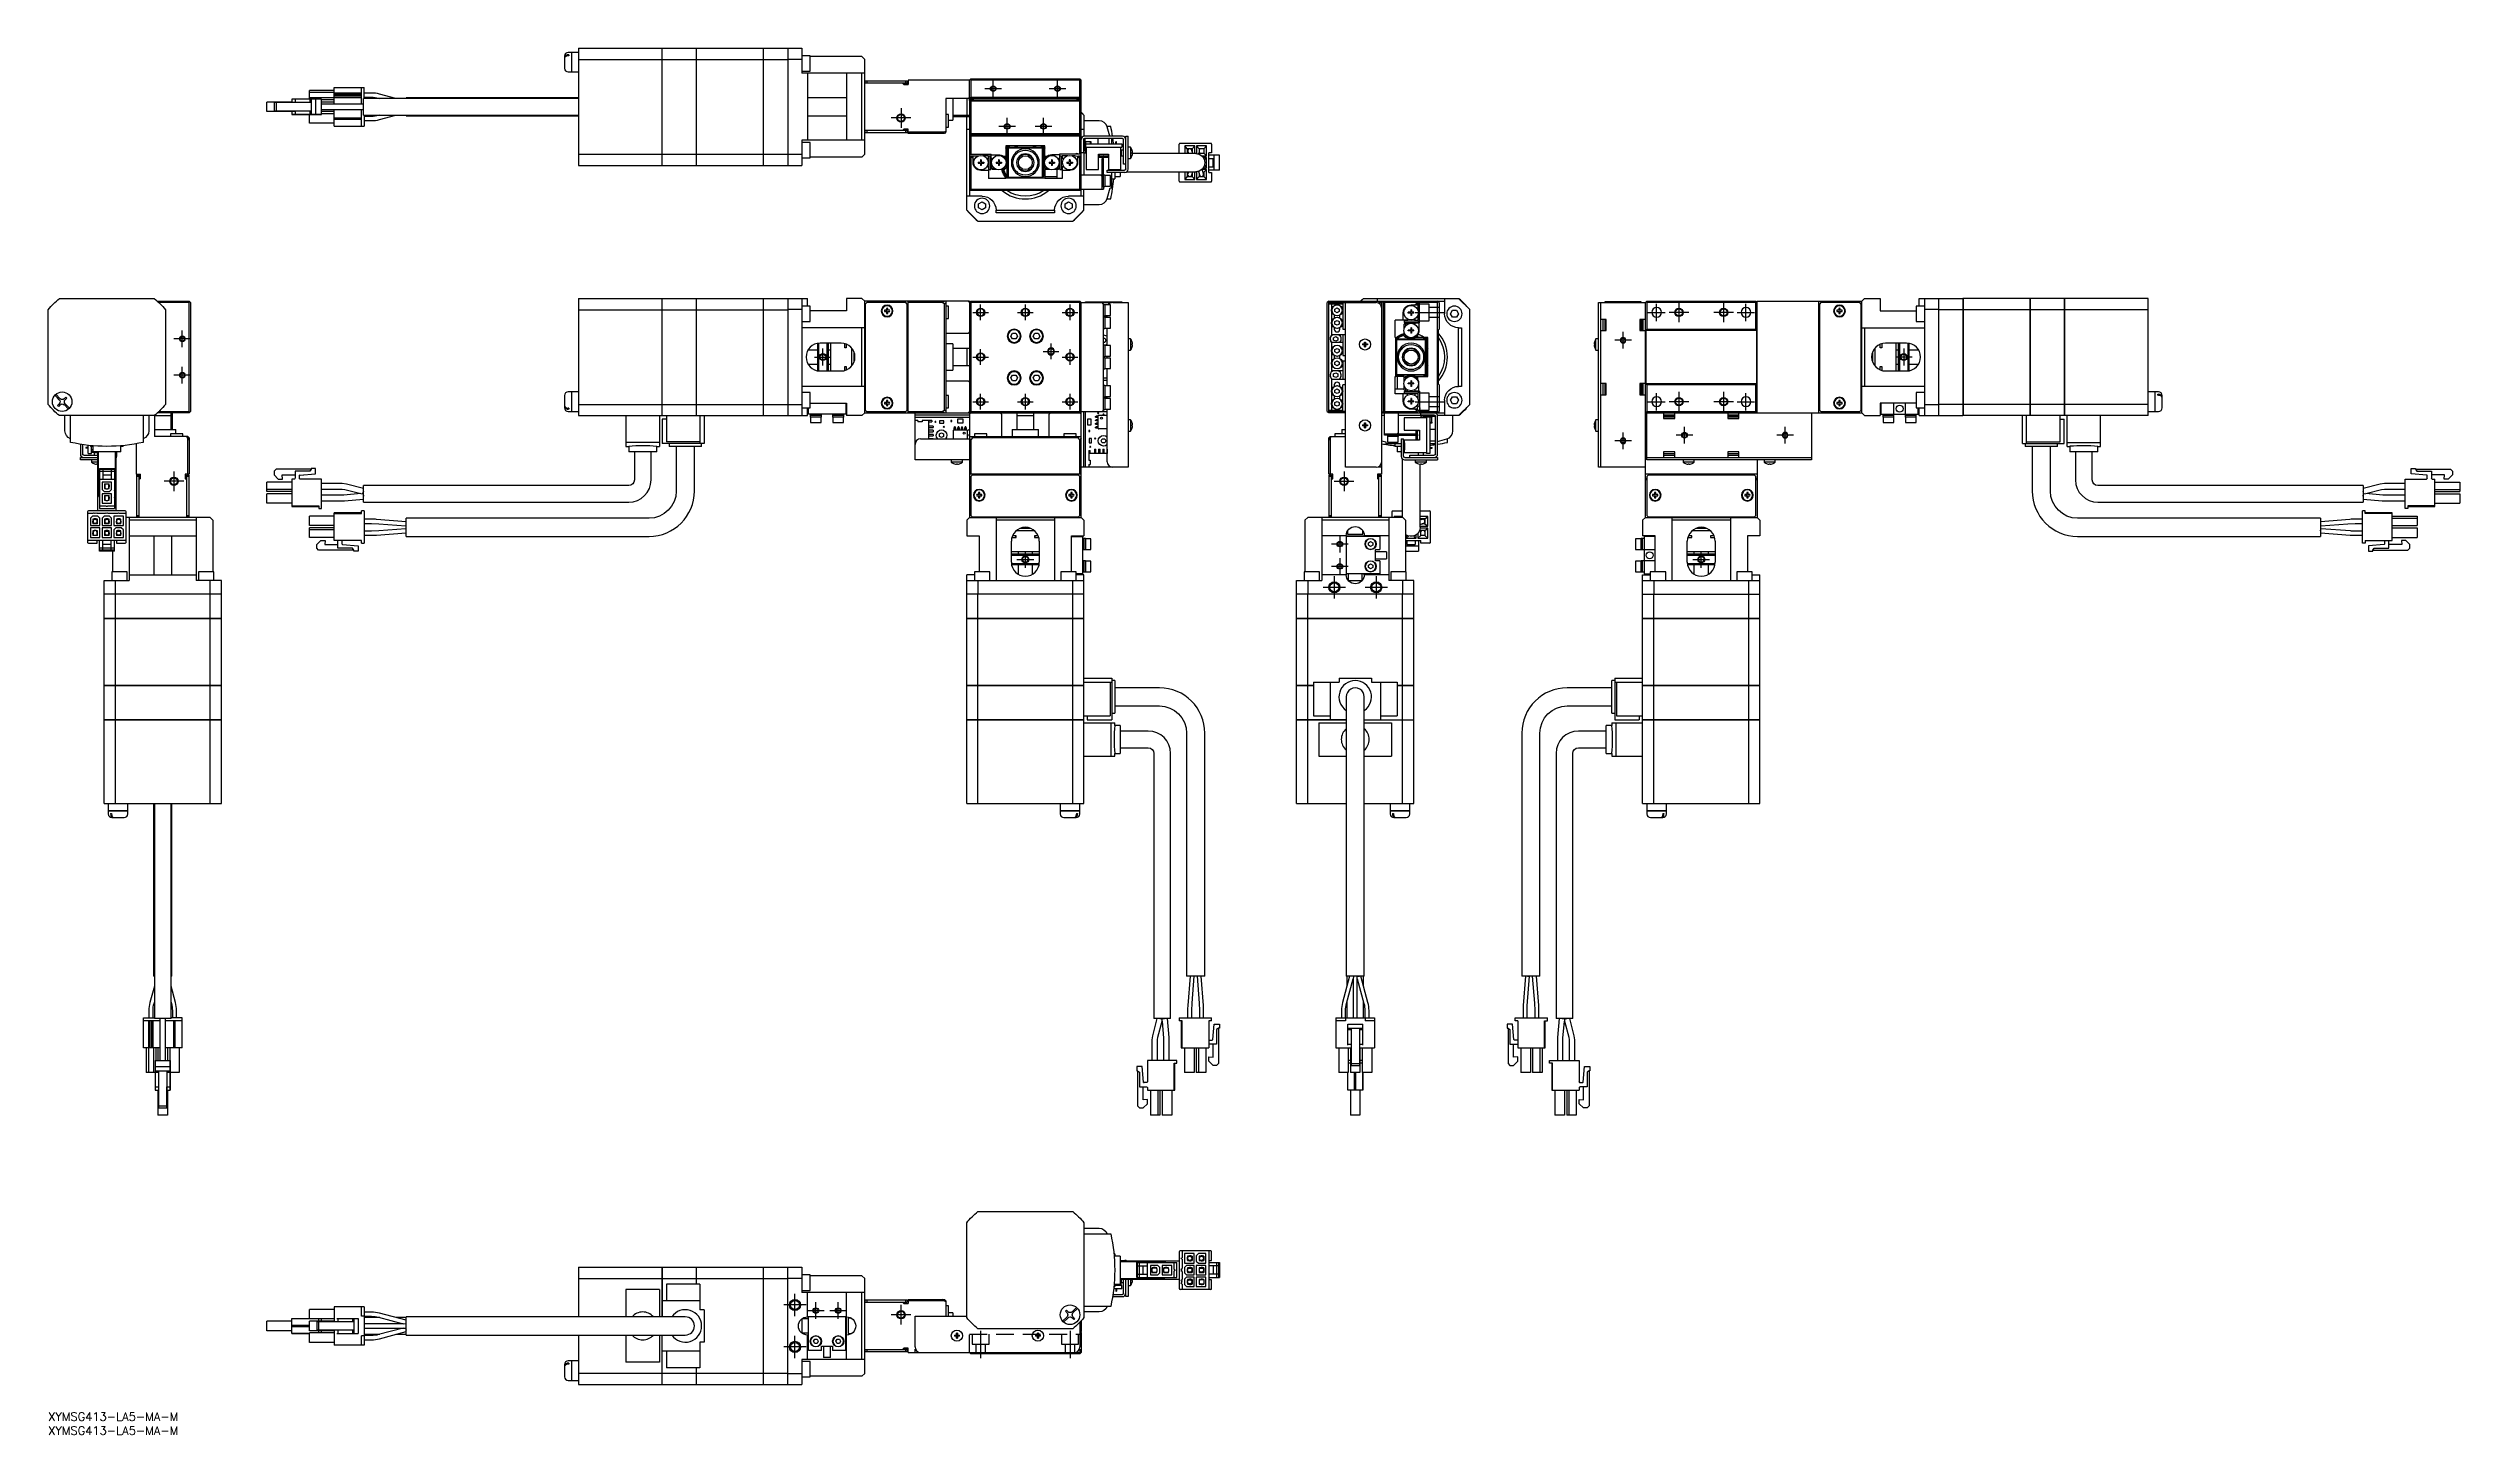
# Model space of a CAD drawing. Extents: x 0 to 864, y -8 to 489.
import ezdxf

# ---------------------------------------------------------------- set-up
doc = ezdxf.new("R2010")
doc.units = 0
doc.header["$LTSCALE"] = 0.5
doc.linetypes.add('CENTER', pattern=[50.8, 31.75, -6.35, 6.35, -6.35])
doc.linetypes.add('DASHED', pattern=[19.05, 12.7, -6.35])
for name, color, linetype in [('MSM_CENTER', 1, 'CENTER'), ('MSM_CONTINUOUS', 7, 'CONTINUOUS'), ('MSM_DASHED', 4, 'DASHED'), ('MSM_NARROW', 5, 'CONTINUOUS'), ('MSM_PART_NUMBER', 7, 'CONTINUOUS')]:
    doc.layers.add(name, color=color, linetype=linetype)
doc.styles.get("Standard").update_dxf_attribs({"font": 'txt.shx', "height": 1, "bigfont": 'bigfont.shx'})

msp = doc.modelspace()

# ---------------------------------------------------------------- texts
at = {"layer": 'MSM_PART_NUMBER'}
for p in [(0, -3), (0, -8)]:
    msp.add_text('XYMSG413-LA5-MA-M', height=3, dxfattribs=at).set_placement(p)

# ---------------------------------------------------------------- linework, layer by layer
at = {"layer": 'MSM_CENTER'}
for p, q in [((338.38, 471.25), (338.38, 477.25)), ((361.38, 471.25), (361.38, 477.25)), ((305.38, 467.25), (305.38, 460.25)), ((341.38, 474.25), (335.38, 474.25)), ((364.38, 474.25), (358.38, 474.25)), ((308.88, 463.75), (301.88, 463.75)), ((346.38, 460.75), (340.38, 460.75)), ((343.38, 457.75), (343.38, 463.75)), ((359.38, 460.75), (353.38, 460.75)), ((356.38, 457.75), (356.38, 463.75)), ((583.92, 397.61), (583.92, 390.61)), ((599.92, 397.61), (599.92, 390.61)), ((331.08, 394.11), (336.68, 394.11)), ((333.88, 391.31), (333.88, 396.91)), ((347.08, 394.11), (352.68, 394.11)), ((349.88, 391.31), (349.88, 396.91)), ((363.08, 394.11), (368.68, 394.11)), ((365.88, 391.31), (365.88, 396.91)), ((489.51, 394.11), (500.01, 394.11)), ((572.82, 394.11), (579.02, 394.11)), ((575.92, 391.01), (575.92, 397.21)), ((587.42, 394.11), (580.42, 394.11)), ((603.42, 394.11), (596.42, 394.11)), ((604.82, 394.11), (611.02, 394.11)), ((607.92, 391.01), (607.92, 397.21)), ((51, 384.61), (45, 384.61)), ((48, 381.61), (48, 387.61)), ((277.38, 375.11), (277.38, 381.11)), ((333.88, 375.31), (333.88, 380.91)), ((356.28, 380.11), (361.88, 380.11)), ((359.08, 377.31), (359.08, 382.91)), ((365.88, 375.31), (365.88, 380.91)), ((566.92, 384.11), (560.92, 384.11)), ((563.92, 381.11), (563.92, 387.11)), ((664.42, 381.11), (664.42, 375.11)), ((51, 371.61), (45, 371.61)), ((48, 368.61), (48, 374.61)), ((274.38, 378.11), (280.38, 378.11)), ((331.08, 378.11), (336.68, 378.11)), ((363.08, 378.11), (368.68, 378.11)), ((667.42, 378.11), (661.42, 378.11)), ((333.88, 359.31), (333.88, 364.91)), ((349.88, 359.31), (349.88, 364.91)), ((365.88, 359.31), (365.88, 364.91)), ((575.92, 359.01), (575.92, 365.21)), ((583.92, 365.61), (583.92, 358.61)), ((599.92, 365.61), (599.92, 358.61)), ((607.92, 359.01), (607.92, 365.21)), ((331.08, 362.11), (336.68, 362.11)), ((347.08, 362.11), (352.68, 362.11)), ((363.08, 362.11), (368.68, 362.11)), ((489.51, 362.11), (500.01, 362.11)), ((572.82, 362.11), (579.02, 362.11)), ((587.42, 362.11), (580.42, 362.11)), ((603.42, 362.11), (596.42, 362.11)), ((604.82, 362.11), (611.02, 362.11)), ((566.92, 348.11), (560.92, 348.11)), ((563.92, 345.11), (563.92, 351.11)), ((588.92, 350.11), (582.92, 350.11)), ((585.92, 347.11), (585.92, 353.11)), ((624.92, 350.11), (618.92, 350.11)), ((621.92, 347.11), (621.92, 353.11)), ((45, 337.11), (45, 330.11)), ((464.01, 337.11), (464.01, 330.11)), ((48.5, 333.61), (41.5, 333.61)), ((460.51, 333.61), (467.51, 333.61)), ((465.51, 311.11), (459.51, 311.11)), ((462.51, 314.11), (462.51, 308.11)), ((346.88, 305.61), (352.88, 305.61)), ((349.88, 302.61), (349.88, 308.61)), ((465.51, 303.11), (459.51, 303.11)), ((462.51, 306.11), (462.51, 300.11)), ((588.92, 305.61), (594.92, 305.61)), ((591.92, 302.61), (591.92, 308.61)), ((456.51, 295.61), (464.51, 295.61)), ((460.51, 299.61), (460.51, 291.61)), ((471.51, 295.61), (479.51, 295.61)), ((475.51, 299.61), (475.51, 291.61)), ((271.38, 38.5), (263.38, 38.5)), ((267.38, 34.5), (267.38, 42.5)), ((271.88, 36.5), (277.88, 36.5)), ((274.88, 33.5), (274.88, 39.5)), ((279.88, 36.5), (285.88, 36.5)), ((282.88, 33.5), (282.88, 39.5)), ((308.88, 35), (301.88, 35)), ((305.38, 31.5), (305.38, 38.5)), ((267.38, 19.5), (267.38, 27.5)), ((333.88, 29.3), (333.88, 19.5)), ((365.88, 29.3), (365.88, 19.5)), ((271.38, 23.5), (263.38, 23.5))]:
    msp.add_line(p, q, dxfattribs=at)
at = {"layer": 'MSM_CONTINUOUS'}
for p, q in [((184.88, 485.95), (184.88, 481.55)), ((187.33, 487.25), (186.18, 487.25)), ((186.38, 486.4), (186.18, 486.4)), ((186.38, 486.04), (186.18, 486.04)), ((186.38, 486.4), (186.38, 486.04)), ((187.33, 487.25), (187.33, 480.25)), ((187.38, 487.2), (187.33, 487.2)), ((189.88, 487.25), (187.38, 487.25)), ((187.38, 487.25), (187.38, 480.25)), ((189.88, 488.75), (189.88, 446.75)), ((189.88, 488.75), (219.83, 488.75)), ((189.88, 484.72), (219.83, 484.72)), ((219.83, 446.75), (219.83, 488.75)), ((219.83, 488.7), (219.88, 488.7)), ((219.83, 484.46), (219.88, 484.46)), ((219.88, 446.75), (219.88, 488.75)), ((219.88, 488.75), (232.13, 488.75)), ((219.88, 484.72), (232.13, 484.72)), ((232.13, 446.75), (232.13, 488.75)), ((232.13, 488.7), (232.18, 488.7)), ((232.13, 484.46), (232.18, 484.46)), ((232.18, 446.75), (232.18, 488.75)), ((232.18, 488.75), (256.13, 488.75)), ((232.18, 484.72), (256.13, 484.72)), ((256.13, 446.75), (256.13, 488.75)), ((256.13, 488.7), (256.18, 488.7)), ((256.13, 484.46), (256.18, 484.46)), ((256.18, 446.75), (256.18, 488.75)), ((256.18, 488.75), (269.88, 488.75)), ((256.18, 484.72), (264.88, 484.72)), ((264.88, 488.75), (264.88, 446.75)), ((269.88, 484.75), (264.88, 484.75)), ((269.88, 488.75), (269.88, 479.75)), ((272.88, 486), (269.88, 486)), ((272.88, 480.5), (272.88, 486)), ((291.38, 485.75), (272.88, 485.75)), ((292.38, 484.75), (291.38, 485.75)), ((292.38, 450.75), (292.38, 484.75)), ((186.18, 480.25), (187.33, 480.25)), ((187.33, 480.3), (187.38, 480.3)), ((187.38, 480.25), (189.88, 480.25)), ((269.88, 480.5), (272.88, 480.5)), ((292.38, 479.75), (269.88, 479.75)), ((271.88, 479.75), (271.88, 455.75)), ((285.88, 479.75), (285.88, 455.75)), ((291.38, 455.75), (291.38, 479.75)), ((307.58, 476.25), (292.38, 476.25)), ((292.58, 476.25), (292.58, 477.05)), ((292.58, 477.05), (307.58, 477.05)), ((293.08, 477.05), (293.08, 476.25)), ((306.38, 475.75), (305.88, 476.25)), ((307.88, 476), (306.13, 476)), ((306.38, 475.75), (307.88, 475.75)), ((307.08, 476.25), (307.08, 477.05)), ((307.58, 477.05), (307.58, 476.25)), ((307.88, 477.25), (307.88, 475.75)), ((329.88, 477.25), (307.88, 477.25)), ((330.13, 477.5), (329.88, 477.25)), ((329.88, 470.05), (329.88, 477.25)), ((330.38, 477.75), (330.13, 477.5)), ((330.38, 477.25), (330.13, 477.5)), ((330.38, 477.75), (369.38, 477.75)), ((330.38, 477.25), (330.38, 471.25)), ((369.38, 477.25), (330.38, 477.25)), ((369.88, 477.25), (369.38, 477.75)), ((369.63, 477.5), (369.38, 477.25)), ((369.38, 471.25), (369.38, 477.25)), ((369.88, 470.05), (369.88, 477.25)), ((78.28, 466.05), (78.28, 469.45)), ((87.18, 469.45), (78.28, 469.45)), ((81.58, 469.25), (80.88, 469.25)), ((80.88, 469.25), (80.88, 466.25)), ((81.58, 469.25), (81.58, 466.25)), ((94.18, 469.25), (81.58, 469.25)), ((87.18, 470.45), (87.18, 469.25)), ((88.13, 470.45), (87.18, 470.45)), ((88.43, 470.45), (88.13, 470.45)), ((88.43, 470.45), (88.43, 469.25)), ((93.68, 470.45), (88.43, 470.45)), ((102.43, 473.65), (93.53, 473.65)), ((93.53, 470.45), (93.53, 473.65)), ((102.43, 472.9), (93.53, 472.9)), ((102.43, 471), (93.53, 471)), ((93.68, 470.45), (93.68, 469.25)), ((94.18, 470.45), (93.68, 470.45)), ((95.68, 470.45), (94.18, 470.45)), ((94.18, 470.45), (94.18, 465.05)), ((95.68, 470.45), (95.68, 465.05)), ((97.88, 470.45), (95.68, 470.45)), ((97.88, 465.05), (97.88, 470.45)), ((102.43, 470.25), (97.88, 470.25)), ((102.43, 469.45), (97.88, 469.45)), ((105.24, 468.75), (97.88, 468.75)), ((97.88, 466.75), (105.24, 466.75)), ((97.88, 466.75), (105.78, 466.75)), ((102.43, 468.75), (102.43, 474.65)), ((102.43, 474.65), (113.13, 474.65)), ((102.43, 472.75), (112.13, 472.75)), ((102.43, 472.25), (112.13, 472.25)), ((102.43, 472.2), (112.13, 472.2)), ((102.43, 471.7), (112.13, 471.7)), ((102.43, 471.65), (112.13, 471.65)), ((102.43, 471.15), (112.13, 471.15)), ((102.43, 460.85), (102.43, 466.75)), ((106.5, 468.75), (105.24, 468.75)), ((105.24, 466.75), (106.5, 466.75)), ((105.78, 466.75), (105.98, 466.75)), ((105.98, 466.75), (112.88, 466.75)), ((112.88, 468.75), (106.5, 468.75)), ((106.5, 466.75), (112.88, 466.75)), ((112.13, 468.75), (112.13, 474.65)), ((112.13, 460.85), (112.13, 466.75)), ((112.88, 464.75), (112.88, 470.75)), ((189.88, 470.75), (112.88, 470.75)), ((113.13, 470.75), (113.13, 474.65)), ((115.76, 472.7), (113.13, 472.7)), ((113.13, 471.2), (115.76, 471.2)), ((118.26, 470.87), (118.71, 470.75)), ((124.5, 470.75), (118.65, 472.32)), ((128.13, 470.75), (128.13, 471)), ((189.88, 471), (128.13, 471)), ((285.88, 470.96), (271.88, 470.96)), ((369.88, 470.75), (321.38, 470.75)), ((321.38, 470.75), (321.38, 458.75)), ((323.88, 470.75), (323.88, 463)), ((328.88, 470.75), (328.88, 464.75)), ((329.88, 471.25), (329.38, 470.75)), ((329.88, 470.75), (330.38, 471.25)), ((329.88, 470.55), (331.28, 470.55)), ((330.38, 470.25), (329.88, 469.75)), ((329.98, 469.95), (329.88, 470.05)), ((329.88, 469.75), (329.88, 435.75)), ((329.98, 469.85), (329.98, 470.05)), ((330.38, 469.75), (330.13, 470)), ((330.98, 470.35), (330.28, 470.35)), ((330.38, 471.25), (369.38, 471.25)), ((330.38, 470.25), (369.38, 470.25)), ((369.38, 469.75), (330.38, 469.75)), ((330.38, 469.75), (330.38, 458.25)), ((331.28, 470.25), (331.28, 470.55)), ((369.88, 470.55), (368.48, 470.55)), ((368.48, 470.25), (368.48, 470.55)), ((369.48, 470.35), (368.78, 470.35)), ((369.38, 471.25), (369.88, 470.75)), ((369.88, 469.75), (369.38, 470.25)), ((369.63, 470), (369.38, 469.75)), ((369.38, 458.25), (369.38, 469.75)), ((369.78, 470.05), (369.78, 469.85)), ((369.88, 470.05), (369.78, 469.95)), ((369.88, 435.75), (369.88, 469.75)), ((87.18, 466.05), (78.28, 466.05)), ((87.18, 466.05), (78.28, 466.05)), ((87.18, 466.05), (78.28, 466.05)), ((81.58, 466.25), (80.88, 466.25)), ((80.88, 466.25), (82.38, 466.25)), ((94.18, 466.25), (81.58, 466.25)), ((82.38, 466.25), (83.88, 466.25)), ((83.75, 466.25), (88.43, 466.25)), ((83.88, 466.25), (83.75, 466.25)), ((87.18, 466.25), (87.18, 465.05)), ((88.13, 465.05), (87.18, 465.05)), ((87.18, 465.05), (96.88, 465.05)), ((88.13, 466.25), (88.43, 466.25)), ((88.43, 465.05), (88.13, 465.05)), ((93.68, 466.25), (88.43, 466.25)), ((88.43, 466.25), (88.43, 465.05)), ((93.68, 465.05), (88.43, 465.05)), ((89.93, 465.05), (90.11, 465.05)), ((90.23, 465.05), (89.93, 465.05)), ((90.11, 465.05), (95.68, 465.05)), ((97.88, 465.05), (90.23, 465.05)), ((93.53, 461.85), (93.53, 465.05)), ((102.43, 461.85), (93.53, 461.85)), ((94.18, 466.25), (93.68, 466.25)), ((93.68, 466.25), (93.68, 465.05)), ((94.18, 465.05), (93.68, 465.05)), ((95.68, 465.05), (94.18, 465.05)), ((96.88, 465.05), (97.88, 465.05)), ((102.43, 466.05), (97.88, 466.05)), ((102.43, 465.25), (97.88, 465.25)), ((102.43, 463.8), (112.13, 463.8)), ((102.43, 463.3), (112.13, 463.3)), ((102.43, 460.85), (113.13, 460.85)), ((112.88, 464.75), (189.88, 464.75)), ((113.13, 464.75), (113.13, 460.85)), ((115.76, 464.3), (113.13, 464.3)), ((113.13, 462.8), (115.76, 462.8)), ((118.71, 464.75), (118.25, 464.63)), ((118.64, 463.18), (124.5, 464.75)), ((128.13, 464.5), (128.13, 464.75)), ((128.13, 464.5), (189.88, 464.5)), ((271.88, 464.54), (285.88, 464.54)), ((307.58, 459.25), (292.38, 459.25)), ((292.58, 458.45), (292.58, 459.25)), ((307.58, 458.45), (292.58, 458.45)), ((293.08, 459.25), (293.08, 458.45)), ((305.88, 459.25), (306.38, 459.75)), ((307.88, 459.75), (306.38, 459.75)), ((307.08, 458.45), (307.08, 459.25)), ((307.58, 459.25), (307.58, 458.45)), ((307.88, 458.25), (307.88, 459.75)), ((307.88, 458.75), (320.77, 458.75)), ((320.88, 458.25), (307.88, 458.25)), ((320.27, 458.25), (320.77, 458.75)), ((320.77, 458.75), (321.38, 459.06)), ((321.38, 458.75), (320.88, 458.25)), ((322.38, 465), (321.38, 465)), ((321.38, 460.5), (322.38, 460.5)), ((322.38, 460.5), (322.38, 465)), ((322.38, 463), (323.88, 463)), ((323.88, 464.75), (329.88, 464.75)), ((323.88, 464.25), (329.88, 464.25)), ((328.88, 430.75), (328.88, 464.25)), ((328.88, 459.75), (329.88, 459.75)), ((329.88, 458.25), (330.13, 458)), ((330.13, 458), (330.38, 458.25)), ((330.13, 458), (330.38, 457.75)), ((330.13, 457.5), (330.38, 457.75)), ((330.38, 458.25), (369.38, 458.25)), ((330.38, 457.75), (369.38, 457.75)), ((339.88, 457.75), (340.23, 457.4)), ((359.53, 457.4), (359.88, 457.75)), ((369.38, 458.25), (369.63, 458)), ((369.38, 457.75), (369.63, 458)), ((369.38, 457.75), (369.63, 457.5)), ((369.63, 458), (369.88, 458.25)), ((370.88, 464.75), (369.88, 465.75)), ((369.88, 459.75), (370.88, 459.75)), ((370.88, 464.75), (370.88, 457.23)), ((376.3, 462.75), (370.88, 462.75)), ((380.45, 460.75), (379.13, 460.75)), ((380.14, 457.25), (379.18, 460.58)), ((189.88, 450.78), (219.83, 450.78)), ((219.83, 451.04), (219.88, 451.04)), ((219.88, 450.78), (232.13, 450.78)), ((232.13, 451.04), (232.18, 451.04)), ((232.18, 450.78), (256.13, 450.78)), ((256.13, 451.04), (256.18, 451.04)), ((256.18, 450.78), (264.88, 450.78)), ((264.88, 450.75), (269.88, 450.75)), ((292.38, 455.75), (269.88, 455.75)), ((269.88, 455.75), (269.88, 446.75)), ((272.88, 455), (269.88, 455)), ((269.88, 449.5), (272.88, 449.5)), ((272.88, 449.5), (272.88, 455)), ((291.38, 449.75), (272.88, 449.75)), ((291.38, 449.75), (292.38, 450.75)), ((330.13, 457.5), (329.88, 457.25)), ((329.88, 451.25), (330.38, 450.75)), ((329.88, 450.75), (337.68, 450.75)), ((330.13, 450), (329.88, 449.75)), ((330.38, 457.25), (330.13, 457.5)), ((330.13, 450), (330.38, 450.25)), ((330.38, 449.75), (330.13, 450)), ((330.38, 457.25), (330.38, 450.75)), ((369.38, 457.25), (330.38, 457.25)), ((330.38, 450.25), (333.27, 450.25)), ((330.68, 449.75), (330.38, 449.75)), ((330.38, 449.75), (330.38, 438.25)), ((331.18, 450.1), (330.68, 449.75)), ((330.68, 449.75), (331.18, 449.25)), ((331.18, 447.75), (331.18, 450.25)), ((336.68, 450.25), (334.69, 450.25)), ((336.42, 449.15), (336.68, 449.3)), ((336.68, 449.3), (336.68, 450.25)), ((336.88, 445.25), (336.88, 450.25)), ((336.88, 450.25), (337.48, 450.25)), ((337.48, 445.25), (337.48, 450.25)), ((337.68, 449.3), (337.68, 450.75)), ((337.68, 450.55), (340.38, 450.55)), ((337.68, 449.3), (337.9, 449.17)), ((340.23, 457.4), (359.53, 457.4)), ((341.98, 450.05), (342.88, 450.05)), ((342.88, 449.55), (342.52, 449.55)), ((356.88, 453.75), (342.88, 453.75)), ((342.88, 453.75), (342.88, 448.46)), ((343.38, 452.45), (344.18, 453.25)), ((343.38, 443.05), (343.38, 452.45)), ((343.68, 452.75), (343.68, 442.75)), ((355.88, 452.95), (343.88, 452.95)), ((344.18, 453.25), (355.58, 453.25)), ((347.02, 449.06), (347.08, 449.13)), ((347.08, 449.19), (347.08, 449.13)), ((348.82, 450.72), (348.82, 450.72)), ((355.58, 453.25), (356.38, 452.45)), ((356.08, 442.75), (356.08, 452.75)), ((356.38, 452.45), (356.38, 443.05)), ((356.88, 448.46), (356.88, 453.75)), ((356.88, 450.05), (357.78, 450.05)), ((357.23, 449.55), (356.88, 449.55)), ((362.08, 450.55), (359.38, 450.55)), ((362.08, 449.3), (361.86, 449.17)), ((369.88, 450.75), (362.08, 450.75)), ((362.08, 450.75), (362.08, 449.3)), ((362.28, 445.25), (362.28, 450.25)), ((362.28, 450.25), (362.88, 450.25)), ((362.88, 445.25), (362.88, 450.25)), ((365.07, 450.25), (363.08, 450.25)), ((363.08, 450.25), (363.08, 449.3)), ((363.08, 449.3), (363.34, 449.15)), ((367.62, 450.25), (366.49, 450.25)), ((368.58, 450.05), (368.58, 447.75)), ((368.58, 449.25), (369.08, 449.75)), ((369.08, 449.75), (368.63, 450.07)), ((368.94, 450.25), (369.38, 450.25)), ((369.38, 449.75), (369.08, 449.75)), ((369.63, 457.5), (369.38, 457.25)), ((369.38, 450.75), (369.38, 457.25)), ((369.38, 450.75), (369.88, 451.25)), ((369.38, 450.25), (369.63, 450)), ((369.63, 450), (369.38, 449.75)), ((369.38, 438.25), (369.38, 449.75)), ((369.88, 457.25), (369.63, 457.5)), ((369.88, 449.75), (369.63, 450)), ((370.68, 451.25), (369.88, 451.25)), ((370.68, 456.05), (370.68, 451.25)), ((370.68, 452.25), (371.18, 452.25)), ((371.18, 456.25), (370.73, 456.25)), ((370.88, 456.4), (370.88, 456.25)), ((370.88, 452.25), (370.88, 443.25)), ((370.88, 451.25), (371.38, 451.25)), ((384.68, 457.25), (371.08, 457.25)), ((384.68, 456.45), (371.08, 456.45)), ((371.18, 456.25), (371.18, 452.25)), ((371.38, 455.25), (371.18, 455.25)), ((371.38, 455.25), (371.38, 451.25)), ((373.25, 455.15), (371.38, 455.15)), ((371.38, 454.45), (384.38, 454.45)), ((371.38, 453.25), (384.38, 453.25)), ((371.38, 451.35), (371.63, 451.35)), ((371.63, 453.25), (371.63, 445.25)), ((373.5, 455.25), (373.25, 455.25)), ((373.25, 454.45), (373.25, 455.25)), ((373.5, 454.45), (373.5, 455.25)), ((375.88, 456.45), (375.88, 454.45)), ((376.13, 450.75), (379.63, 450.75)), ((376.13, 445.25), (376.13, 450.75)), ((379.63, 450.05), (376.13, 450.05)), ((379.63, 449.55), (376.13, 449.55)), ((377.38, 449.25), (377.88, 449.25)), ((377.38, 438.25), (377.38, 449.25)), ((377.88, 439.25), (377.88, 449.25)), ((379.63, 450.75), (379.63, 445.25)), ((379.88, 454.45), (379.88, 456.45)), ((380.88, 454.45), (380.88, 456.45)), ((382.25, 454.45), (382.25, 455.25)), ((382.5, 455.25), (382.25, 455.25)), ((382.5, 454.45), (382.5, 455.25)), ((384.13, 445.25), (384.13, 453.25)), ((384.18, 452.25), (384.13, 452.2)), ((384.13, 450.3), (384.18, 450.25)), ((384.18, 452.25), (384.18, 450.25)), ((385.08, 452.25), (384.18, 452.25)), ((384.18, 450.25), (385.08, 450.25)), ((384.38, 454.45), (384.38, 453.25)), ((385.08, 447.25), (385.08, 456.05)), ((385.88, 457.25), (386.68, 457.25)), ((385.88, 445.55), (385.88, 457.25)), ((386.68, 445.45), (386.68, 457.25)), ((387.58, 453.25), (386.68, 453.25)), ((386.68, 449.25), (387.58, 449.25)), ((387.58, 453.25), (387.58, 449.25)), ((388.15, 452.14), (388.15, 452.14)), ((388.15, 451.43), (388.27, 451.43)), ((388.27, 451.07), (388.15, 451.07)), ((388.15, 450.36), (388.15, 450.36)), ((410.88, 451), (388.26, 451)), ((404.98, 451), (404.98, 454.35)), ((416.28, 454.65), (405.28, 454.65)), ((410.53, 453.75), (406.98, 453.75)), ((406.98, 453.75), (406.98, 451)), ((407.88, 452.7), (406.98, 453.75)), ((407.88, 451.2), (407.71, 451)), ((409.63, 452.7), (407.88, 452.7)), ((407.88, 452.7), (407.88, 451.2)), ((407.88, 452.33), (408.25, 452.7)), ((408.17, 451.29), (407.88, 451.58)), ((407.88, 451.2), (408.19, 451.2)), ((408.04, 451.74), (408.25, 451)), ((409.82, 451), (409.47, 452.16)), ((409.63, 452.7), (410.53, 453.75)), ((409.63, 452.7), (409.63, 451.64)), ((410.53, 451), (410.53, 453.75)), ((411.13, 453.75), (411.13, 450.99)), ((414.78, 453.75), (411.13, 453.75)), ((412.08, 452.7), (411.13, 453.75)), ((412.08, 451.2), (411.78, 450.87)), ((412.08, 452.7), (412.08, 451.2)), ((413.83, 452.7), (412.08, 452.7)), ((412.08, 452.33), (412.45, 452.7)), ((412.45, 451.2), (412.08, 451.58)), ((412.08, 451.2), (413.83, 451.2)), ((413.07, 450.15), (414.78, 450.15)), ((414.78, 449.55), (413.59, 449.55)), ((413.83, 452.7), (414.78, 453.75)), ((413.83, 452.7), (413.83, 451.2)), ((413.83, 451.2), (414.78, 450.15)), ((413.99, 448.68), (414.78, 449.55)), ((414.78, 450.15), (414.78, 453.75)), ((414.78, 445.95), (414.78, 449.55)), ((416.58, 451.25), (415.58, 451.25)), ((415.58, 444.25), (415.58, 451.25)), ((419.38, 450.45), (415.58, 450.45)), ((415.58, 449.25), (417.08, 449.25)), ((416.58, 454.35), (416.58, 451.25)), ((417.08, 446.25), (417.08, 449.25)), ((417.47, 445.05), (417.47, 450.45)), ((419.38, 445.05), (419.38, 450.45)), ((189.88, 446.75), (219.83, 446.75)), ((219.83, 446.8), (219.88, 446.8)), ((219.88, 446.75), (232.13, 446.75)), ((232.13, 446.8), (232.18, 446.8)), ((232.18, 446.75), (256.13, 446.75)), ((256.13, 446.8), (256.18, 446.8)), ((256.18, 446.75), (269.88, 446.75)), ((332.98, 447.9), (333.77, 447.9)), ((332.98, 447.9), (332.98, 447.61)), ((332.98, 447.61), (333.77, 447.61)), ((333.51, 447.9), (333.51, 447.61)), ((334.12, 448.75), (333.83, 448.75)), ((333.83, 448.75), (333.83, 447.96)), ((333.83, 448.22), (334.12, 448.22)), ((333.83, 447.55), (333.83, 446.75)), ((333.83, 447.28), (334.12, 447.28)), ((334.12, 446.75), (333.83, 446.75)), ((336.68, 444.95), (333.98, 444.95)), ((334.12, 448.75), (334.12, 447.96)), ((334.12, 447.55), (334.12, 446.75)), ((334.18, 447.9), (334.98, 447.9)), ((334.18, 447.61), (334.98, 447.61)), ((334.45, 447.61), (334.45, 447.9)), ((334.98, 447.9), (334.98, 447.61)), ((336.68, 446.2), (336.42, 446.35)), ((336.68, 446.2), (336.68, 442.05)), ((342.88, 442.05), (336.68, 442.05)), ((336.88, 445.25), (337.48, 445.25)), ((337.98, 446.37), (337.68, 446.2)), ((337.68, 445.75), (337.68, 446.2)), ((338.18, 445.25), (337.68, 445.75)), ((337.68, 445.75), (338.72, 445.75)), ((339.67, 445.25), (338.18, 445.25)), ((339.38, 447.9), (340.17, 447.9)), ((339.38, 447.9), (339.38, 447.61)), ((339.38, 447.61), (340.17, 447.61)), ((339.91, 447.9), (339.91, 447.61)), ((340.52, 448.75), (340.23, 448.75)), ((340.23, 448.75), (340.23, 447.96)), ((340.23, 448.22), (340.52, 448.22)), ((340.23, 447.55), (340.23, 446.75)), ((340.23, 447.28), (340.52, 447.28)), ((340.52, 446.75), (340.23, 446.75)), ((340.52, 448.75), (340.52, 447.96)), ((340.52, 447.55), (340.52, 446.75)), ((340.58, 447.9), (341.38, 447.9)), ((340.58, 447.61), (341.38, 447.61)), ((340.85, 447.61), (340.85, 447.9)), ((342.38, 445.25), (341.09, 445.25)), ((341.38, 447.9), (341.38, 447.61)), ((342.04, 445.75), (342.88, 445.75)), ((342.88, 445.75), (342.38, 445.25)), ((342.88, 447.04), (342.88, 445.75)), ((342.88, 442.05), (342.88, 442.25)), ((356.88, 442.25), (342.88, 442.25)), ((344.18, 442.25), (343.38, 443.05)), ((343.88, 442.55), (355.88, 442.55)), ((346.72, 444.55), (346.9, 444.55)), ((347.13, 444.33), (346.9, 444.55)), ((347.13, 444.33), (346.96, 444.33)), ((347.08, 446.38), (347.02, 446.44)), ((347.08, 446.38), (347.08, 446.31)), ((347.13, 444.19), (347.13, 444.33)), ((347.13, 444.19), (347.13, 444.19)), ((348.82, 444.79), (348.82, 444.79)), ((352.85, 444.55), (352.63, 444.33)), ((352.8, 444.33), (352.63, 444.33)), ((352.63, 444.33), (352.63, 444.19)), ((352.85, 444.55), (353.04, 444.55)), ((356.38, 443.05), (355.58, 442.25)), ((358.67, 445.25), (356.83, 445.25)), ((356.83, 445.25), (356.83, 442.25)), ((356.83, 442.75), (361.33, 442.75)), ((356.88, 445.75), (356.88, 447.04)), ((356.88, 445.75), (357.72, 445.75)), ((357.38, 445.25), (356.88, 445.75)), ((356.88, 442.05), (356.88, 442.25)), ((363.08, 442.05), (356.88, 442.05)), ((358.38, 447.9), (359.17, 447.9)), ((358.38, 447.9), (358.38, 447.61)), ((358.38, 447.61), (359.17, 447.61)), ((358.91, 447.9), (358.91, 447.61)), ((359.52, 448.75), (359.23, 448.75)), ((359.23, 448.75), (359.23, 447.96)), ((359.23, 448.22), (359.52, 448.22)), ((359.23, 447.55), (359.23, 446.75)), ((359.23, 447.28), (359.52, 447.28)), ((359.52, 446.75), (359.23, 446.75)), ((359.52, 448.75), (359.52, 447.96)), ((359.52, 447.55), (359.52, 446.75)), ((359.58, 447.9), (360.38, 447.9)), ((359.58, 447.61), (360.38, 447.61)), ((359.85, 447.61), (359.85, 447.9)), ((361.58, 445.25), (360.09, 445.25)), ((360.38, 447.9), (360.38, 447.61)), ((361.04, 445.75), (362.08, 445.75)), ((361.33, 442.05), (361.33, 445.25)), ((362.08, 445.75), (361.58, 445.25)), ((361.78, 446.37), (362.08, 446.2)), ((362.08, 446.2), (362.08, 445.75)), ((362.28, 445.25), (362.88, 445.25)), ((363.34, 446.35), (363.08, 446.2)), ((363.08, 446.2), (363.08, 442.05)), ((365.78, 444.95), (363.08, 444.95)), ((364.78, 447.9), (365.57, 447.9)), ((364.78, 447.9), (364.78, 447.61)), ((364.78, 447.61), (365.57, 447.61)), ((365.31, 447.9), (365.31, 447.61)), ((365.92, 448.75), (365.63, 448.75)), ((365.63, 448.75), (365.63, 447.96)), ((365.63, 448.22), (365.92, 448.22)), ((365.63, 447.55), (365.63, 446.75)), ((365.63, 447.28), (365.92, 447.28)), ((365.92, 446.75), (365.63, 446.75)), ((365.92, 448.75), (365.92, 447.96)), ((365.92, 447.55), (365.92, 446.75)), ((365.98, 447.9), (366.78, 447.9)), ((365.98, 447.61), (366.78, 447.61)), ((366.25, 447.61), (366.25, 447.9)), ((366.78, 447.9), (366.78, 447.61)), ((378.38, 443.25), (369.88, 443.25)), ((371.63, 445.25), (376.13, 445.25)), ((376.88, 443.25), (377.38, 442.75)), ((378.38, 443.25), (378.38, 439.25)), ((380.38, 443.15), (378.38, 443.15)), ((379.18, 444.25), (379.18, 445.05)), ((379.18, 445.05), (385.38, 445.05)), ((385.48, 444.25), (379.18, 444.25)), ((379.63, 445.25), (380.63, 445.25)), ((380.38, 439.35), (380.38, 443.15)), ((380.38, 441.97), (380.88, 441.97)), ((380.63, 445.35), (383.13, 445.35)), ((380.63, 445.25), (380.63, 445.35)), ((380.88, 445.05), (380.88, 445.35)), ((380.88, 438.75), (380.88, 444.25)), ((380.88, 441.93), (381.88, 441.93)), ((381.43, 445.35), (381.43, 445.25)), ((381.43, 445.25), (382.33, 445.25)), ((381.8, 445.35), (381.8, 445.25)), ((381.88, 445.25), (381.88, 445.05)), ((381.88, 444.25), (381.88, 441.93)), ((381.88, 442.75), (383.88, 442.75)), ((381.95, 445.35), (381.95, 445.25)), ((382.33, 445.35), (382.33, 445.25)), ((383.13, 445.25), (383.13, 445.35)), ((383.13, 445.25), (384.13, 445.25)), ((383.88, 444.25), (383.88, 442.75)), ((385.88, 447.25), (385.08, 447.25)), ((386.21, 444.5), (410.88, 444.5)), ((404.98, 441.15), (404.98, 444.5)), ((405.28, 440.85), (416.28, 440.85)), ((406.98, 444.5), (406.98, 441.75)), ((407.88, 442.8), (406.98, 441.75)), ((406.98, 441.75), (410.53, 441.75)), ((407.88, 444.3), (407.71, 444.5)), ((407.88, 444.3), (407.88, 442.8)), ((408.19, 444.3), (407.88, 444.3)), ((407.88, 443.93), (408.17, 444.22)), ((408.25, 442.8), (407.88, 443.18)), ((407.88, 442.8), (409.63, 442.8)), ((408.25, 444.5), (408.04, 443.76)), ((409.47, 443.34), (409.82, 444.5)), ((409.63, 443.86), (409.63, 442.8)), ((409.63, 442.8), (410.53, 441.75)), ((410.53, 441.75), (410.53, 444.5)), ((411.13, 444.51), (411.13, 441.75)), ((412.08, 442.8), (411.13, 441.75)), ((411.13, 441.75), (414.78, 441.75)), ((411.92, 444.48), (411.78, 444.63)), ((411.87, 444.65), (412.23, 443.35)), ((412.08, 443.89), (412.08, 442.8)), ((412.45, 442.8), (412.08, 443.18)), ((412.08, 442.8), (413.83, 442.8)), ((413.68, 443.75), (413.2, 445.47)), ((414.78, 445.35), (413.23, 445.35)), ((413.52, 444.3), (413.83, 444.3)), ((413.59, 445.95), (414.78, 445.95)), ((413.83, 444.3), (414.78, 445.35)), ((413.83, 444.3), (413.83, 442.8)), ((413.83, 442.8), (414.78, 441.75)), ((413.99, 446.82), (414.78, 445.95)), ((414.78, 441.75), (414.78, 445.35)), ((415.58, 446.25), (417.08, 446.25)), ((419.38, 445.05), (415.58, 445.05)), ((415.58, 444.25), (416.58, 444.25)), ((416.58, 444.25), (416.58, 441.15)), ((334.38, 435.75), (328.88, 435.75)), ((329.88, 438.25), (330.38, 437.75)), ((330.13, 438), (330.38, 438.25)), ((330.38, 438.25), (369.38, 438.25)), ((369.38, 437.75), (330.38, 437.75)), ((333.13, 432.97), (334.38, 433.69)), ((333.13, 431.53), (333.13, 432.97)), ((334.38, 433.69), (335.63, 432.97)), ((335.63, 432.97), (335.63, 431.53)), ((364.13, 432.97), (365.38, 433.69)), ((364.13, 431.53), (364.13, 432.97)), ((370.88, 435.75), (365.38, 435.75)), ((365.38, 433.69), (366.63, 432.97)), ((366.63, 432.97), (366.63, 431.53)), ((369.88, 438.25), (369.38, 437.75)), ((369.38, 438.25), (369.63, 438)), ((369.88, 438.25), (377.88, 438.25)), ((370.88, 430.75), (370.88, 438.25)), ((370.88, 432.75), (376.3, 432.75)), ((377.38, 439.25), (378.38, 439.25)), ((377.88, 439.25), (377.88, 438.25)), ((378.38, 439.35), (380.38, 439.35)), ((379.13, 434.75), (380.45, 434.75)), ((379.18, 434.92), (380.28, 438.75)), ((380.28, 438.75), (380.88, 438.75)), ((328.88, 430.75), (332.88, 426.75)), ((332.88, 426.75), (366.88, 426.75)), ((334.38, 430.81), (333.13, 431.53)), ((335.63, 431.53), (334.38, 430.81)), ((339.38, 429.75), (339.38, 430.75)), ((339.38, 430.75), (360.38, 430.75)), ((360.38, 429.75), (339.38, 429.75)), ((360.38, 430.75), (360.38, 429.75)), ((365.38, 430.81), (364.13, 431.53)), ((366.63, 431.53), (365.38, 430.81)), ((366.88, 426.75), (370.88, 430.75)), ((4.03, 399.11), (37.97, 399.11)), ((39.14, 398.11), (50.5, 398.11)), ((50.5, 397.61), (39.67, 397.61)), ((51, 397.61), (50.5, 398.11)), ((50.5, 397.61), (50.75, 397.86)), ((50.5, 358.61), (50.5, 397.61)), ((51, 397.61), (51, 358.61)), ((189.88, 399.11), (219.83, 399.11)), ((189.88, 399.11), (189.88, 357.11)), ((219.83, 357.11), (219.83, 399.11)), ((219.83, 399.06), (219.88, 399.06)), ((219.88, 399.11), (232.13, 399.11)), ((219.88, 357.11), (219.88, 399.11)), ((232.13, 357.11), (232.13, 399.11)), ((232.13, 399.06), (232.18, 399.06)), ((232.18, 399.11), (256.13, 399.11)), ((232.18, 357.11), (232.18, 399.11)), ((256.13, 357.11), (256.13, 399.11)), ((256.13, 399.06), (256.18, 399.06)), ((256.18, 399.11), (271.88, 399.11)), ((256.18, 357.11), (256.18, 399.11)), ((264.88, 399.11), (264.88, 357.11)), ((269.88, 399.11), (269.88, 357.11)), ((271.88, 396.36), (271.88, 399.11)), ((285.88, 399.11), (285.88, 394.61)), ((291.38, 399.11), (285.88, 399.11)), ((292.38, 398.11), (291.38, 399.11)), ((292.38, 358.11), (292.38, 398.11)), ((329.88, 398.11), (292.38, 398.11)), ((293.08, 397.61), (292.58, 397.11)), ((307.08, 397.61), (293.08, 397.61)), ((305.88, 397.61), (305.88, 398.11)), ((306.38, 398.11), (306.38, 397.61)), ((307.58, 397.11), (307.08, 397.61)), ((307.88, 358.11), (307.88, 398.11)), ((320.27, 397.61), (307.88, 397.61)), ((320.27, 397.61), (320.77, 398.11)), ((320.88, 397), (320.27, 397.61)), ((321.38, 397.5), (320.88, 397)), ((321.38, 398.11), (321.38, 358.11)), ((329.38, 398.11), (329.88, 397.61)), ((329.88, 398.11), (329.88, 320.61)), ((329.88, 397.61), (330.38, 398.11)), ((330.38, 397.61), (330.13, 397.86)), ((330.38, 398.11), (369.38, 398.11)), ((369.38, 397.61), (330.38, 397.61)), ((330.38, 397.61), (330.38, 358.61)), ((369.38, 398.11), (369.88, 397.61)), ((369.63, 397.86), (369.38, 397.61)), ((369.38, 358.61), (369.38, 397.61)), ((369.88, 397.61), (380.63, 397.61)), ((369.88, 320.61), (369.88, 397.61)), ((371.38, 397.61), (371.38, 397.91)), ((371.38, 397.91), (384.38, 397.91)), ((377.88, 397.11), (377.38, 397.61)), ((379.63, 397.61), (379.63, 396.87)), ((380.63, 397.53), (380.63, 397.61)), ((381.18, 397.61), (386.68, 397.61)), ((384.38, 397.91), (384.38, 397.61)), ((386.68, 397.61), (386.68, 338.61)), ((458.51, 398.11), (458.01, 397.61)), ((458.01, 358.61), (458.01, 397.61)), ((458.26, 397.86), (458.51, 397.61)), ((458.51, 398.11), (470.01, 398.11)), ((458.51, 397.61), (475.51, 397.61)), ((458.51, 358.61), (458.51, 397.61)), ((459.51, 397.61), (459.51, 385.93)), ((463.01, 397.61), (463.51, 397.11)), ((463.51, 397.61), (463.51, 388.11)), ((464.51, 338.61), (464.51, 397.61)), ((471.01, 399.11), (470.01, 398.11)), ((470.26, 397.86), (470.01, 398.11)), ((470.01, 397.61), (470.26, 397.86)), ((470.11, 398.01), (470.31, 398.01)), ((470.21, 398.01), (470.31, 398.11)), ((470.51, 397.61), (470.26, 397.86)), ((470.31, 398.11), (500.01, 398.11)), ((470.61, 397.61), (470.61, 397.71)), ((470.81, 398.11), (470.81, 397.61)), ((471.01, 399.11), (505.01, 399.11)), ((471.01, 397.61), (471.01, 398.11)), ((471.01, 398.11), (471.51, 397.61)), ((474.71, 397.91), (473.51, 397.91)), ((473.51, 397.91), (473.51, 397.61)), ((474.71, 397.91), (474.71, 397.61)), ((476.01, 398.11), (476.01, 399.11)), ((476.31, 397.61), (477.51, 397.61)), ((478.01, 397.61), (477.51, 398.11)), ((477.51, 397.61), (477.76, 397.86)), ((477.51, 336.11), (477.51, 397.61)), ((478.01, 397.61), (478.51, 398.11)), ((478.01, 397.61), (478.01, 358.61)), ((478.26, 397.86), (478.51, 397.61)), ((478.51, 397.61), (478.51, 358.61)), ((490.01, 397.61), (478.51, 397.61)), ((490.01, 397.31), (489.51, 396.81)), ((490.51, 397.61), (490.01, 398.11)), ((490.01, 397.61), (490.26, 397.86)), ((490.01, 397.31), (490.01, 397.61)), ((490.37, 396.81), (490.01, 397.31)), ((490.51, 394.72), (490.51, 397.61)), ((491.01, 390.31), (491.01, 398.11)), ((491.51, 398.11), (491.01, 397.61)), ((497.51, 397.61), (491.01, 397.61)), ((498.01, 397.61), (497.51, 398.11)), ((497.51, 397.61), (497.76, 397.86)), ((497.51, 358.61), (497.51, 397.61)), ((498.01, 397.61), (498.01, 388.11)), ((500.01, 399.11), (500.01, 393.61)), ((509.01, 395.11), (505.01, 399.11)), ((555.12, 338.61), (555.12, 397.61)), ((555.12, 397.61), (571.92, 397.61)), ((555.92, 338.61), (555.92, 397.61)), ((570.42, 397.91), (557.42, 397.91)), ((557.42, 397.91), (557.42, 397.61)), ((570.42, 397.61), (570.42, 397.91)), ((571.92, 397.61), (572.42, 398.11)), ((571.92, 320.61), (571.92, 397.61)), ((572.17, 397.86), (572.42, 397.61)), ((572.42, 398.11), (611.42, 398.11)), ((572.42, 397.61), (572.42, 388.11)), ((611.42, 397.61), (572.42, 397.61)), ((611.42, 398.11), (611.92, 397.61)), ((611.42, 397.61), (611.67, 397.86)), ((611.42, 388.11), (611.42, 397.61)), ((611.92, 358.11), (611.92, 398.11)), ((611.92, 398.11), (649.42, 398.11)), ((633.92, 398.11), (633.92, 358.11)), ((634.72, 397.61), (634.22, 397.11)), ((648.72, 397.61), (634.72, 397.61)), ((635.42, 398.11), (635.42, 397.61)), ((635.92, 398.11), (635.92, 397.61)), ((649.22, 397.11), (648.72, 397.61)), ((650.42, 399.11), (649.42, 398.11)), ((649.42, 358.11), (649.42, 398.11)), ((650.42, 399.11), (655.92, 399.11)), ((655.92, 399.11), (655.92, 394.61)), ((669.92, 396.36), (669.92, 399.11)), ((669.92, 399.11), (685.62, 399.11)), ((671.92, 357.11), (671.92, 399.11)), ((676.92, 399.11), (676.92, 357.11)), ((685.62, 399.11), (685.62, 357.11)), ((685.67, 399.06), (685.62, 399.06)), ((709.62, 399.11), (685.67, 399.11)), ((685.67, 399.11), (685.67, 357.11)), ((709.62, 399.11), (709.62, 357.11)), ((709.67, 399.06), (709.62, 399.06)), ((709.67, 399.11), (709.67, 357.11)), ((721.92, 399.11), (709.67, 399.11)), ((721.92, 399.11), (721.92, 357.11)), ((721.97, 399.06), (721.92, 399.06)), ((751.92, 399.11), (721.97, 399.11)), ((721.97, 399.11), (721.97, 357.11)), ((751.92, 357.11), (751.92, 399.11)), ((0, 361.14), (0, 395.08)), ((42, 395.11), (41.87, 395.24)), ((42, 395.08), (42, 361.14)), ((189.88, 395.08), (219.83, 395.08)), ((219.83, 394.82), (219.88, 394.82)), ((219.88, 395.08), (232.13, 395.08)), ((232.13, 394.82), (232.18, 394.82)), ((232.18, 395.08), (256.13, 395.08)), ((256.13, 394.82), (256.18, 394.82)), ((256.18, 395.08), (264.88, 395.08)), ((269.88, 395.11), (264.88, 395.11)), ((272.88, 396.36), (269.88, 396.36)), ((269.88, 390.86), (272.88, 390.86)), ((292.38, 388.61), (269.88, 388.61)), ((272.88, 390.86), (272.88, 396.36)), ((285.88, 394.61), (272.88, 394.61)), ((291.38, 367.61), (291.38, 388.61)), ((292.58, 397.11), (292.58, 359.11)), ((300.14, 394.85), (299.46, 394.85)), ((299.46, 394.37), (300.14, 394.37)), ((300.14, 395.53), (300.14, 394.85)), ((300.14, 394.37), (300.14, 393.69)), ((300.62, 394.85), (300.62, 395.53)), ((301.3, 394.85), (300.62, 394.85)), ((300.62, 393.69), (300.62, 394.37)), ((300.62, 394.37), (301.3, 394.37)), ((307.58, 359.11), (307.58, 397.11)), ((320.88, 359.22), (320.88, 397)), ((322.38, 396.36), (321.38, 396.36)), ((321.38, 391.86), (322.38, 391.86)), ((322.38, 391.86), (322.38, 396.36)), ((377.88, 359.11), (377.88, 397.11)), ((378.38, 396.86), (377.88, 396.86)), ((377.88, 392.86), (378.38, 392.86)), ((377.88, 392.61), (379.18, 392.61)), ((378.38, 392.36), (377.88, 392.36)), ((378.38, 396.86), (378.38, 392.86)), ((380.38, 396.76), (378.38, 396.76)), ((378.38, 392.96), (380.38, 392.96)), ((378.38, 392.36), (378.38, 388.36)), ((380.38, 392.26), (378.38, 392.26)), ((379.18, 392.26), (379.18, 392.96)), ((380.38, 392.96), (380.38, 396.76)), ((380.38, 388.46), (380.38, 392.26)), ((463.51, 397.11), (458.51, 397.11)), ((460.51, 393.13), (460.51, 392.09)), ((460.51, 388.63), (460.51, 388.11)), ((460.76, 395.29), (461.51, 395.72)), ((460.76, 394.42), (460.76, 395.29)), ((461.51, 393.99), (460.76, 394.42)), ((460.76, 390.79), (461.51, 391.22)), ((460.76, 389.92), (460.76, 390.79)), ((461.51, 389.49), (460.76, 389.92)), ((461.51, 395.72), (462.26, 395.29)), ((462.26, 394.42), (461.51, 393.99)), ((461.51, 391.22), (462.26, 390.79)), ((462.26, 389.92), (461.51, 389.49)), ((462.26, 395.29), (462.26, 394.42)), ((462.26, 390.79), (462.26, 389.92)), ((462.51, 392.09), (462.51, 393.13)), ((462.51, 388.11), (462.51, 388.63)), ((486.46, 391.31), (482.31, 391.31)), ((482.31, 385.11), (482.31, 391.31)), ((485.21, 391.31), (485.21, 394.01)), ((485.51, 391.11), (490.51, 391.11)), ((485.51, 391.11), (485.51, 390.51)), ((485.51, 390.51), (490.51, 390.51)), ((485.51, 389.81), (486.01, 390.31)), ((485.51, 388.32), (485.51, 389.81)), ((486.01, 390.31), (486.01, 389.27)), ((486.01, 390.31), (486.46, 390.31)), ((486.46, 391.31), (486.61, 391.57)), ((486.63, 390.01), (486.46, 390.31)), ((487.81, 394.15), (487.01, 394.15)), ((487.01, 393.86), (487.01, 394.15)), ((487.81, 393.86), (487.01, 393.86)), ((487.54, 394.15), (487.54, 393.86)), ((488.16, 395.01), (487.87, 395.01)), ((487.87, 395.01), (487.87, 394.21)), ((488.16, 394.48), (487.87, 394.48)), ((487.87, 393.8), (487.87, 393.01)), ((487.87, 393.54), (488.16, 393.54)), ((488.16, 393.01), (487.87, 393.01)), ((488.16, 388.61), (487.87, 388.61)), ((487.87, 388.61), (487.87, 387.81)), ((488.01, 396.81), (490.51, 396.81)), ((488.16, 395.01), (488.16, 394.21)), ((488.16, 393.8), (488.16, 393.01)), ((488.16, 388.61), (488.16, 387.81)), ((489.01, 394.15), (488.22, 394.15)), ((489.01, 393.86), (488.22, 393.86)), ((488.48, 394.15), (488.48, 393.86)), ((489.01, 393.86), (489.01, 394.15)), ((489.41, 391.57), (489.56, 391.31)), ((489.56, 390.31), (489.43, 390.08)), ((489.56, 391.31), (490.51, 391.31)), ((489.56, 390.31), (491.01, 390.31)), ((490.51, 391.31), (490.51, 393.29)), ((490.51, 391.11), (490.51, 390.51)), ((490.81, 390.31), (490.81, 387.61)), ((502.07, 393.61), (502.79, 394.86)), ((502.79, 392.36), (502.07, 393.61)), ((502.79, 394.86), (504.23, 394.86)), ((504.23, 392.36), (502.79, 392.36)), ((504.23, 394.86), (504.96, 393.61)), ((504.96, 393.61), (504.23, 392.36)), ((505.01, 367.61), (505.01, 388.61)), ((505.01, 388.61), (506.01, 388.61)), ((506.01, 388.61), (506.01, 367.61)), ((509.01, 361.11), (509.01, 395.11)), ((557.92, 391.61), (555.92, 391.61)), ((556.72, 391.61), (556.72, 387.61)), ((557.42, 391.61), (557.42, 387.61)), ((557.92, 387.61), (557.92, 391.61)), ((569.92, 391.61), (569.92, 387.61)), ((571.92, 391.61), (569.92, 391.61)), ((570.42, 387.61), (570.42, 391.61)), ((570.62, 387.61), (570.62, 391.61)), ((571.12, 390.66), (571.12, 391.61)), ((571.12, 388.55), (571.12, 390.66)), ((633.92, 392.61), (634.22, 392.61)), ((634.22, 391.86), (633.92, 391.86)), ((634.22, 397.11), (634.22, 359.11)), ((641.18, 394.85), (640.5, 394.85)), ((640.5, 394.37), (641.18, 394.37)), ((641.18, 395.53), (641.18, 394.85)), ((641.18, 394.37), (641.18, 393.69)), ((641.66, 394.85), (641.66, 395.53)), ((642.34, 394.85), (641.66, 394.85)), ((641.66, 393.69), (641.66, 394.37)), ((641.66, 394.37), (642.34, 394.37)), ((649.22, 359.11), (649.22, 397.11)), ((649.42, 392.61), (649.22, 392.61)), ((649.42, 388.61), (671.92, 388.61)), ((650.42, 388.61), (650.42, 367.61)), ((655.92, 394.61), (668.92, 394.61)), ((668.92, 396.36), (668.92, 390.86)), ((671.92, 396.36), (668.92, 396.36)), ((668.92, 390.86), (671.92, 390.86)), ((676.92, 395.11), (671.92, 395.11)), ((685.62, 395.08), (676.92, 395.08)), ((685.67, 394.82), (685.62, 394.82)), ((709.62, 395.08), (685.67, 395.08)), ((709.67, 394.82), (709.62, 394.82)), ((721.92, 395.08), (709.67, 395.08)), ((721.97, 394.82), (721.92, 394.82)), ((751.92, 395.08), (721.97, 395.08)), ((275.58, 380.61), (272.05, 380.61)), ((275.58, 373.17), (275.58, 383.04)), ((275.78, 383.07), (275.78, 373.14)), ((283.88, 383.11), (276.38, 383.11)), ((278.88, 373.11), (278.88, 383.11)), ((279.38, 373.11), (279.38, 383.11)), ((280.08, 380.61), (279.38, 380.61)), ((280.08, 383.11), (280.08, 373.11)), ((285.28, 381.44), (285.28, 382.91)), ((285.78, 381.46), (285.28, 381.46)), ((285.78, 381.44), (285.28, 381.44)), ((285.78, 382.73), (285.78, 381.44)), ((287.78, 374.98), (287.78, 381.24)), ((292.58, 388.11), (292.38, 388.11)), ((292.58, 385.61), (292.38, 385.61)), ((307.88, 388.11), (307.58, 388.11)), ((307.58, 386.36), (307.88, 386.36)), ((307.68, 383.11), (307.58, 383.11)), ((307.68, 373.11), (307.68, 383.11)), ((307.88, 382.91), (307.68, 383.11)), ((329.38, 386.59), (321.38, 386.59)), ((323.88, 382.86), (321.38, 382.86)), ((323.88, 382.86), (323.88, 373.36)), ((329.88, 381.11), (323.88, 381.11)), ((328.88, 381.11), (328.88, 375.11)), ((329.88, 387.09), (329.38, 386.59)), ((344.73, 385.61), (345.3, 386.61)), ((345.3, 384.61), (344.73, 385.61)), ((345.3, 386.61), (346.46, 386.61)), ((346.46, 384.61), (345.3, 384.61)), ((346.46, 386.61), (347.03, 385.61)), ((347.03, 385.61), (346.46, 384.61)), ((352.73, 385.61), (353.3, 386.61)), ((353.3, 384.61), (352.73, 385.61)), ((353.3, 386.61), (354.46, 386.61)), ((354.46, 384.61), (353.3, 384.61)), ((354.46, 386.61), (355.03, 385.61)), ((355.03, 385.61), (354.46, 384.61)), ((377.88, 388.36), (378.38, 388.36)), ((377.88, 384.86), (378.31, 384.86)), ((378.31, 383.36), (377.88, 383.36)), ((378.38, 382.36), (377.88, 382.36)), ((378.31, 384.86), (378.75, 384.11)), ((378.75, 384.11), (378.31, 383.36)), ((378.38, 388.46), (380.38, 388.46)), ((378.38, 388.44), (379.18, 388.44)), ((378.38, 382.36), (378.38, 378.36)), ((380.38, 382.26), (378.38, 382.26)), ((379.18, 382.26), (379.18, 388.46)), ((380.38, 378.46), (380.38, 382.26)), ((387.58, 384.61), (386.68, 384.61)), ((386.68, 380.61), (387.58, 380.61)), ((387.58, 384.61), (387.58, 380.61)), ((388.15, 383.49), (388.15, 383.5)), ((388.15, 382.79), (388.27, 382.79)), ((388.27, 382.43), (388.15, 382.43)), ((388.15, 381.72), (388.15, 381.72)), ((464.51, 386.11), (459.51, 386.11)), ((463.51, 383.31), (459.51, 383.31)), ((459.51, 383.31), (459.51, 372.93)), ((460.26, 385.04), (461.01, 385.47)), ((460.26, 384.17), (460.26, 385.04)), ((461.01, 383.74), (460.26, 384.17)), ((460.76, 380.79), (461.51, 381.22)), ((460.76, 379.92), (460.76, 380.79)), ((461.01, 385.47), (461.76, 385.04)), ((461.76, 384.17), (461.01, 383.74)), ((461.51, 381.22), (462.26, 380.79)), ((461.76, 385.04), (461.76, 384.17)), ((462.26, 380.79), (462.26, 379.92)), ((463.51, 388.11), (464.51, 388.11)), ((463.51, 386.11), (463.51, 378.61)), ((470.63, 382.79), (471.33, 382.79)), ((470.63, 382.79), (470.63, 382.43)), ((471.33, 382.43), (470.63, 382.43)), ((471.33, 382.79), (471.33, 383.49)), ((471.33, 383.49), (471.69, 383.49)), ((471.34, 382.78), (471.33, 382.79)), ((471.34, 382.44), (471.33, 382.43)), ((471.33, 381.72), (471.33, 382.43)), ((471.33, 381.72), (471.69, 381.72)), ((471.34, 382.78), (471.68, 382.78)), ((471.34, 382.44), (471.34, 382.78)), ((471.68, 382.44), (471.34, 382.44)), ((471.68, 382.78), (471.69, 382.79)), ((471.68, 382.78), (471.68, 382.44)), ((471.68, 382.44), (471.69, 382.43)), ((471.69, 383.49), (471.69, 382.79)), ((471.69, 382.79), (472.4, 382.79)), ((471.69, 382.43), (471.69, 381.72)), ((472.4, 382.43), (471.69, 382.43)), ((472.4, 382.79), (472.4, 382.43)), ((482.31, 385.11), (482.51, 385.11)), ((482.51, 371.11), (482.51, 385.11)), ((482.51, 383.81), (482.81, 384.11)), ((483.01, 384.31), (482.81, 384.11)), ((482.81, 384.11), (482.81, 372.11)), ((483.01, 384.31), (483.31, 384.61)), ((493.01, 384.31), (483.01, 384.31)), ((483.31, 384.61), (492.71, 384.61)), ((484.45, 380.86), (484.45, 380.86)), ((484.45, 380.86), (484.59, 380.86)), ((484.59, 380.86), (484.81, 381.08)), ((484.59, 380.86), (484.59, 381.03)), ((484.81, 381.27), (484.81, 381.08)), ((485.51, 385.61), (485.51, 386.89)), ((486.01, 385.11), (485.51, 385.61)), ((486.01, 385.95), (486.01, 385.11)), ((487.3, 385.11), (486.01, 385.11)), ((486.64, 380.91), (486.57, 380.91)), ((486.64, 380.91), (486.7, 380.97)), ((487.01, 387.46), (487.01, 387.75)), ((487.81, 387.75), (487.01, 387.75)), ((487.81, 387.46), (487.01, 387.46)), ((487.54, 387.75), (487.54, 387.46)), ((488.16, 388.08), (487.87, 388.08)), ((487.87, 387.4), (487.87, 386.61)), ((487.87, 387.14), (488.16, 387.14)), ((488.16, 386.61), (487.87, 386.61)), ((488.16, 387.4), (488.16, 386.61)), ((489.01, 387.75), (488.22, 387.75)), ((489.01, 387.46), (488.22, 387.46)), ((488.48, 387.75), (488.48, 387.46)), ((494.01, 385.11), (488.73, 385.11)), ((489.01, 387.46), (489.01, 387.75)), ((489.32, 380.97), (489.39, 380.91)), ((489.46, 380.91), (489.39, 380.91)), ((489.81, 385.11), (489.81, 385.46)), ((490.31, 386.01), (490.31, 385.11)), ((492.71, 384.61), (493.01, 384.31)), ((493.21, 384.11), (493.01, 384.31)), ((493.21, 372.11), (493.21, 384.11)), ((493.21, 384.11), (493.51, 383.81)), ((493.51, 383.81), (493.51, 372.41)), ((494.01, 371.11), (494.01, 385.11)), ((498.01, 388.11), (497.66, 387.76)), ((497.66, 387.76), (497.66, 368.46)), ((553.53, 382.79), (553.65, 382.79)), ((553.65, 382.43), (553.53, 382.43)), ((553.65, 383.5), (553.65, 383.49)), ((553.65, 381.72), (553.65, 381.72)), ((554.22, 380.61), (554.22, 384.61)), ((555.12, 384.61), (554.22, 384.61)), ((554.22, 380.61), (555.12, 380.61)), ((555.92, 387.61), (557.92, 387.61)), ((569.92, 387.61), (571.92, 387.61)), ((571.12, 387.61), (571.12, 388.55)), ((572.42, 388.11), (572.07, 387.76)), ((572.07, 387.76), (572.07, 368.46)), ((572.07, 387.76), (611.77, 387.76)), ((572.42, 388.11), (611.42, 388.11)), ((611.77, 387.76), (611.42, 388.11)), ((611.77, 368.46), (611.77, 387.76)), ((633.92, 386.36), (634.22, 386.36)), ((634.12, 383.11), (633.92, 382.91)), ((634.12, 383.11), (634.12, 373.11)), ((634.22, 383.11), (634.12, 383.11)), ((649.42, 388.11), (649.22, 388.11)), ((649.42, 385.61), (649.22, 385.61)), ((654.02, 381.24), (654.02, 374.98)), ((656.02, 381.44), (656.02, 382.73)), ((656.52, 381.46), (656.02, 381.46)), ((656.52, 381.44), (656.02, 381.44)), ((656.52, 382.91), (656.52, 381.44)), ((665.42, 383.11), (657.92, 383.11)), ((661.72, 373.11), (661.72, 383.11)), ((662.42, 380.61), (661.72, 380.61)), ((662.42, 383.11), (662.42, 373.11)), ((662.92, 383.11), (662.92, 373.11)), ((666.02, 373.14), (666.02, 383.07)), ((666.22, 383.04), (666.22, 373.17)), ((669.75, 380.61), (666.22, 380.61)), ((272.05, 375.61), (275.58, 375.61)), ((276.38, 373.11), (283.88, 373.11)), ((279.38, 375.61), (280.08, 375.61)), ((285.28, 374.78), (285.78, 374.78)), ((285.28, 373.31), (285.28, 374.78)), ((285.28, 374.76), (285.78, 374.76)), ((285.78, 374.78), (285.78, 373.48)), ((288.58, 376.4), (288.58, 379.81)), ((288.72, 379.36), (288.58, 379.36)), ((288.58, 376.86), (288.72, 376.86)), ((307.58, 373.11), (307.68, 373.11)), ((307.68, 373.11), (307.88, 373.31)), ((321.38, 373.36), (323.88, 373.36)), ((323.88, 375.11), (329.88, 375.11)), ((344.73, 370.61), (345.3, 371.61)), ((345.3, 371.61), (346.46, 371.61)), ((346.46, 371.61), (347.03, 370.61)), ((352.73, 370.61), (353.3, 371.61)), ((353.3, 371.61), (354.46, 371.61)), ((354.46, 371.61), (355.03, 370.61)), ((377.88, 378.36), (378.38, 378.36)), ((378.38, 377.86), (377.88, 377.86)), ((377.88, 373.86), (378.38, 373.86)), ((378.38, 378.46), (380.38, 378.46)), ((378.38, 377.86), (378.38, 373.86)), ((380.38, 377.76), (378.38, 377.76)), ((378.38, 373.96), (380.38, 373.96)), ((379.18, 373.86), (378.38, 373.86)), ((379.18, 377.76), (379.18, 378.46)), ((379.18, 367.76), (379.18, 373.96)), ((380.38, 373.96), (380.38, 377.76)), ((459.51, 373.31), (463.51, 373.31)), ((460.26, 372.04), (461.01, 372.47)), ((460.26, 371.17), (460.26, 372.04)), ((460.51, 378.63), (460.51, 377.59)), ((461.51, 379.49), (460.76, 379.92)), ((460.76, 376.29), (461.51, 376.72)), ((460.76, 375.42), (460.76, 376.29)), ((461.51, 374.99), (460.76, 375.42)), ((461.01, 372.47), (461.76, 372.04)), ((462.26, 379.92), (461.51, 379.49)), ((461.51, 376.72), (462.26, 376.29)), ((462.26, 375.42), (461.51, 374.99)), ((461.76, 372.04), (461.76, 371.17)), ((462.26, 376.29), (462.26, 375.42)), ((462.51, 377.59), (462.51, 378.63)), ((463.51, 378.61), (464.51, 378.61)), ((464.51, 376.61), (463.51, 376.61)), ((463.51, 376.61), (463.51, 370.11)), ((483.31, 371.61), (482.51, 372.41)), ((483.01, 371.91), (493.01, 371.91)), ((492.71, 371.61), (483.31, 371.61)), ((484.59, 375.36), (484.45, 375.36)), ((484.59, 375.19), (484.59, 375.36)), ((484.81, 375.13), (484.59, 375.36)), ((484.81, 375.13), (484.81, 374.94)), ((485.05, 379.17), (485.05, 379.17)), ((490.98, 379.17), (490.98, 379.17)), ((493.01, 371.91), (492.71, 371.61)), ((493.01, 371.91), (493.21, 372.11)), ((493.51, 372.41), (493.21, 372.11)), ((633.92, 373.31), (634.12, 373.11)), ((634.12, 373.11), (634.22, 373.11)), ((653.22, 379.36), (653.08, 379.36)), ((653.08, 376.86), (653.22, 376.86)), ((653.22, 379.81), (653.22, 376.4)), ((656.02, 373.48), (656.02, 374.78)), ((656.02, 374.78), (656.52, 374.78)), ((656.02, 374.76), (656.52, 374.76)), ((656.52, 374.78), (656.52, 373.31)), ((657.92, 373.11), (665.42, 373.11)), ((661.72, 375.61), (662.42, 375.61)), ((666.22, 375.61), (669.75, 375.61)), ((3.28, 363.48), (2.35, 364.4)), ((2.71, 364.75), (4.29, 363.17)), ((3.94, 362.82), (3.28, 363.48)), ((5.71, 363.17), (6.31, 363.77)), ((6.66, 363.42), (6.06, 362.82)), ((6.31, 363.77), (6.66, 363.42)), ((184.88, 364.31), (184.88, 359.91)), ((187.33, 365.61), (186.18, 365.61)), ((187.33, 365.61), (187.33, 358.61)), ((187.38, 365.56), (187.33, 365.56)), ((189.88, 365.61), (187.38, 365.61)), ((187.38, 365.61), (187.38, 358.61)), ((292.38, 367.61), (269.88, 367.61)), ((272.88, 365.36), (269.88, 365.36)), ((272.88, 359.86), (272.88, 365.36)), ((292.38, 370.61), (292.58, 370.61)), ((292.38, 368.11), (292.58, 368.11)), ((307.88, 369.86), (307.58, 369.86)), ((307.58, 368.11), (307.88, 368.11)), ((321.38, 369.62), (329.38, 369.62)), ((322.38, 364.36), (321.38, 364.36)), ((322.38, 359.86), (322.38, 364.36)), ((329.38, 369.62), (329.88, 369.12)), ((345.3, 369.61), (344.73, 370.61)), ((346.46, 369.61), (345.3, 369.61)), ((347.03, 370.61), (346.46, 369.61)), ((353.3, 369.61), (352.73, 370.61)), ((354.46, 369.61), (353.3, 369.61)), ((355.03, 370.61), (354.46, 369.61)), ((377.88, 370.66), (379.18, 370.66)), ((379.18, 369.74), (377.88, 369.74)), ((378.38, 367.86), (377.88, 367.86)), ((377.88, 363.86), (378.38, 363.86)), ((377.88, 363.61), (379.18, 363.61)), ((378.38, 363.36), (377.88, 363.36)), ((378.38, 367.86), (378.38, 363.86)), ((380.38, 367.76), (378.38, 367.76)), ((378.38, 363.96), (380.38, 363.96)), ((378.38, 363.36), (378.38, 359.36)), ((380.38, 363.26), (378.38, 363.26)), ((379.18, 363.26), (379.18, 363.96)), ((380.38, 363.96), (380.38, 367.76)), ((380.38, 359.46), (380.38, 363.26)), ((459.51, 370.29), (459.51, 358.61)), ((464.51, 370.11), (459.51, 370.11)), ((461.01, 370.74), (460.26, 371.17)), ((460.51, 368.11), (460.51, 367.59)), ((460.51, 364.13), (460.51, 363.09)), ((460.76, 366.29), (461.51, 366.72)), ((460.76, 365.42), (460.76, 366.29)), ((461.51, 364.99), (460.76, 365.42)), ((461.76, 371.17), (461.01, 370.74)), ((461.51, 366.72), (462.26, 366.29)), ((462.26, 365.42), (461.51, 364.99)), ((462.26, 366.29), (462.26, 365.42)), ((462.51, 367.59), (462.51, 368.11)), ((462.51, 363.09), (462.51, 364.13)), ((464.51, 368.11), (463.51, 368.11)), ((463.51, 358.61), (463.51, 368.11)), ((482.31, 371.11), (482.51, 371.11)), ((482.31, 364.91), (482.31, 371.11)), ((482.31, 366.66), (485.51, 366.66)), ((486.46, 364.91), (482.31, 364.91)), ((485.51, 371.16), (482.51, 371.16)), ((483.01, 371.16), (483.01, 366.66)), ((485.21, 362.21), (485.21, 364.91)), ((485.51, 369.32), (485.51, 371.16)), ((485.51, 370.61), (486.01, 371.11)), ((485.51, 366.41), (485.51, 367.89)), ((486.01, 365.91), (485.51, 366.41)), ((485.51, 365.71), (490.51, 365.71)), ((485.51, 365.71), (485.51, 365.11)), ((485.51, 365.11), (490.51, 365.11)), ((486.01, 371.11), (486.01, 370.27)), ((486.01, 371.11), (487.3, 371.11)), ((486.01, 366.95), (486.01, 365.91)), ((486.46, 365.91), (486.01, 365.91)), ((486.63, 366.2), (486.46, 365.91)), ((486.61, 364.65), (486.46, 364.91)), ((487.81, 368.75), (487.01, 368.75)), ((487.01, 368.46), (487.01, 368.75)), ((487.81, 368.46), (487.01, 368.46)), ((487.54, 368.75), (487.54, 368.46)), ((487.87, 369.61), (487.87, 368.81)), ((488.16, 369.61), (487.87, 369.61)), ((488.16, 369.08), (487.87, 369.08)), ((487.87, 368.4), (487.87, 367.61)), ((487.87, 368.14), (488.16, 368.14)), ((488.16, 367.61), (487.87, 367.61)), ((487.87, 363.21), (487.87, 362.41)), ((488.16, 363.21), (487.87, 363.21)), ((488.16, 369.61), (488.16, 368.81)), ((488.16, 368.4), (488.16, 367.61)), ((488.16, 363.21), (488.16, 362.41)), ((489.01, 368.75), (488.22, 368.75)), ((489.01, 368.46), (488.22, 368.46)), ((488.48, 368.75), (488.48, 368.46)), ((488.73, 371.11), (494.01, 371.11)), ((489.01, 368.46), (489.01, 368.75)), ((489.56, 364.91), (489.41, 364.65)), ((489.56, 365.91), (489.43, 366.13)), ((491.01, 365.91), (489.56, 365.91)), ((490.51, 364.91), (489.56, 364.91)), ((489.81, 370.75), (489.81, 371.11)), ((490.31, 371.11), (490.31, 370.2)), ((490.51, 365.71), (490.51, 365.11)), ((490.51, 362.92), (490.51, 364.91)), ((490.81, 365.91), (490.81, 368.61)), ((491.01, 365.91), (491.01, 358.11)), ((497.66, 368.46), (498.01, 368.11)), ((498.01, 368.11), (498.01, 358.61)), ((502.07, 362.61), (502.79, 363.86)), ((502.79, 363.86), (504.23, 363.86)), ((504.23, 363.86), (504.96, 362.61)), ((506.01, 367.61), (505.01, 367.61)), ((557.92, 368.61), (555.92, 368.61)), ((555.92, 364.61), (557.92, 364.61)), ((556.72, 368.61), (556.72, 364.61)), ((557.42, 368.61), (557.42, 364.61)), ((557.92, 364.61), (557.92, 368.61)), ((571.92, 368.61), (569.92, 368.61)), ((569.92, 368.61), (569.92, 364.61)), ((569.92, 364.61), (571.92, 364.61)), ((570.42, 364.61), (570.42, 368.61)), ((570.62, 364.61), (570.62, 368.61)), ((571.12, 367.66), (571.12, 368.61)), ((571.12, 365.55), (571.12, 367.66)), ((571.12, 364.61), (571.12, 365.55)), ((572.07, 368.46), (572.42, 368.11)), ((611.77, 368.46), (572.07, 368.46)), ((572.42, 368.11), (572.42, 358.61)), ((611.42, 368.11), (572.42, 368.11)), ((611.42, 368.11), (611.77, 368.46)), ((611.42, 358.61), (611.42, 368.11)), ((634.22, 369.86), (633.92, 369.86)), ((633.92, 364.36), (634.22, 364.36)), ((634.22, 363.61), (633.92, 363.61)), ((649.22, 370.61), (649.42, 370.61)), ((649.22, 368.11), (649.42, 368.11)), ((649.22, 363.61), (649.42, 363.61)), ((671.92, 367.61), (649.42, 367.61)), ((668.92, 365.36), (668.92, 359.86)), ((671.92, 365.36), (668.92, 365.36)), ((754.42, 365.61), (751.92, 365.61)), ((754.42, 358.61), (754.42, 365.61)), ((754.47, 365.56), (754.42, 365.56)), ((755.62, 365.61), (754.47, 365.61)), ((754.47, 358.61), (754.47, 365.61)), ((755.42, 364.75), (755.62, 364.75)), ((755.42, 364.4), (755.42, 364.75)), ((755.42, 364.4), (755.62, 364.4)), ((756.92, 359.91), (756.92, 364.31)), ((3.34, 360.8), (3.94, 361.4)), ((3.69, 360.45), (3.34, 360.8)), ((4.29, 361.05), (3.69, 360.45)), ((37.97, 357.11), (4.03, 357.11)), ((7.29, 359.46), (5.71, 361.05)), ((6, 351.69), (6, 357.11)), ((6.06, 361.4), (6.72, 360.74)), ((6.72, 360.74), (7.65, 359.82)), ((8, 347.54), (8, 357.11)), ((34, 357.11), (34, 347.54)), ((36, 357.11), (36, 351.69)), ((38, 357.11), (44, 357.11)), ((38, 357.11), (38, 349.61)), ((50.5, 358.11), (39.14, 358.11)), ((39.67, 358.61), (50.5, 358.61)), ((44, 352.11), (44, 358.11)), ((44.5, 352.11), (44.5, 358.11)), ((50.75, 358.36), (50.5, 358.61)), ((50.5, 358.11), (51, 358.61)), ((186.38, 359.82), (186.18, 359.82)), ((186.38, 359.46), (186.18, 359.46)), ((186.18, 358.61), (187.33, 358.61)), ((186.38, 359.82), (186.38, 359.46)), ((187.33, 358.66), (187.38, 358.66)), ((187.38, 358.61), (189.88, 358.61)), ((189.88, 361.14), (219.83, 361.14)), ((189.88, 357.11), (219.83, 357.11)), ((206.88, 357.11), (206.88, 346.11)), ((218.88, 357.11), (218.88, 346.11)), ((219.83, 361.39), (219.88, 361.39)), ((219.83, 357.16), (219.88, 357.16)), ((219.88, 361.14), (232.13, 361.14)), ((219.88, 357.11), (256.13, 357.11)), ((219.88, 355.91), (219.88, 347.11)), ((221.38, 355.91), (219.88, 355.91)), ((221.38, 357.11), (221.38, 347.71)), ((232.13, 361.39), (232.18, 361.39)), ((232.13, 357.16), (232.18, 357.16)), ((232.18, 361.14), (256.13, 361.14)), ((233.38, 357.11), (233.38, 347.11)), ((234.88, 357.11), (234.88, 347.11)), ((256.13, 361.39), (256.18, 361.39)), ((256.13, 357.16), (256.18, 357.16)), ((256.18, 361.14), (264.88, 361.14)), ((256.18, 357.11), (271.88, 357.11)), ((264.88, 361.11), (269.88, 361.11)), ((269.88, 359.86), (272.88, 359.86)), ((271.88, 357.11), (271.88, 359.86)), ((272.18, 357.61), (272.18, 359.86)), ((285.58, 357.61), (272.18, 357.61)), ((272.88, 361.61), (285.88, 361.61)), ((272.88, 357.61), (272.88, 356.61)), ((276.88, 357.11), (272.88, 357.11)), ((276.88, 356.61), (272.88, 356.61)), ((272.98, 356.61), (272.98, 354.61)), ((272.98, 354.61), (276.78, 354.61)), ((276.78, 354.61), (276.78, 356.61)), ((276.88, 356.61), (276.88, 357.61)), ((280.88, 357.61), (280.88, 356.61)), ((284.88, 357.11), (280.88, 357.11)), ((284.88, 356.61), (280.88, 356.61)), ((280.98, 356.61), (280.98, 354.61)), ((280.98, 354.61), (284.78, 354.61)), ((284.78, 354.61), (284.78, 356.61)), ((284.88, 356.61), (284.88, 357.61)), ((285.58, 361.61), (285.58, 357.61)), ((285.88, 361.61), (285.88, 357.11)), ((291.38, 357.11), (285.88, 357.11)), ((291.38, 357.11), (292.38, 358.11)), ((292.38, 358.11), (369.88, 358.11)), ((292.58, 359.11), (293.08, 358.61)), ((293.08, 358.61), (307.08, 358.61)), ((300.14, 361.85), (299.46, 361.85)), ((299.46, 361.37), (300.14, 361.37)), ((300.14, 362.53), (300.14, 361.85)), ((300.14, 361.37), (300.14, 360.69)), ((300.62, 361.85), (300.62, 362.53)), ((301.3, 361.85), (300.62, 361.85)), ((300.62, 360.69), (300.62, 361.37)), ((300.62, 361.37), (301.3, 361.37)), ((305.88, 358.11), (305.88, 358.61)), ((306.38, 358.61), (306.38, 358.11)), ((307.08, 358.61), (307.58, 359.11)), ((307.88, 358.61), (320.27, 358.61)), ((310.38, 341.31), (310.38, 358.11)), ((329.88, 357.31), (310.38, 357.31)), ((310.38, 356.61), (329.88, 356.61)), ((311.38, 355.36), (310.38, 355.36)), ((311.38, 355.36), (311.38, 354.86)), ((312.88, 354.86), (311.38, 354.86)), ((312.88, 355.36), (312.88, 354.86)), ((316.38, 355.36), (312.88, 355.36)), ((315.38, 348.81), (315.38, 355.36)), ((315.38, 354.86), (316.38, 354.86)), ((316.38, 355.36), (316.38, 354.86)), ((319.1, 355.27), (319.1, 354.47)), ((320.7, 355.27), (319.1, 355.27)), ((319.1, 354.47), (320.7, 354.47)), ((320.27, 358.61), (320.88, 359.22)), ((320.77, 358.11), (320.27, 358.61)), ((320.7, 354.47), (320.7, 355.27)), ((320.88, 359.22), (321.38, 358.72)), ((321.38, 359.86), (322.38, 359.86)), ((325.57, 355.81), (325.57, 354.56)), ((327.57, 355.81), (325.57, 355.81)), ((325.57, 354.56), (327.57, 354.56)), ((327.57, 354.56), (327.57, 355.81)), ((329.88, 358.61), (329.38, 358.11)), ((330.38, 358.11), (329.88, 358.61)), ((329.88, 357.61), (330.38, 358.11)), ((330.13, 358.36), (330.38, 358.61)), ((330.38, 358.61), (369.38, 358.61)), ((340.89, 358.11), (341.39, 357.61)), ((341.39, 357.61), (341.39, 349.61)), ((346.88, 358.11), (346.88, 352.11)), ((346.88, 357.11), (352.88, 357.11)), ((352.88, 352.11), (352.88, 358.11)), ((358.37, 357.61), (358.87, 358.11)), ((358.37, 349.61), (358.37, 357.61)), ((369.38, 358.61), (369.63, 358.36)), ((369.63, 358.36), (369.38, 358.11)), ((369.38, 358.11), (369.88, 357.61)), ((369.88, 358.61), (369.63, 358.36)), ((369.88, 358.61), (379.18, 358.61)), ((370.68, 358.61), (370.68, 338.61)), ((371.38, 338.61), (371.38, 358.61)), ((372.17, 355.8), (372.17, 353.8)), ((373.42, 355.8), (372.17, 355.8)), ((373.42, 353.8), (373.42, 355.8)), ((374.88, 356.81), (374.88, 356.61)), ((374.88, 356.81), (375.13, 356.81)), ((375.13, 356.61), (374.88, 356.61)), ((374.88, 355.54), (374.88, 355.34)), ((374.88, 355.54), (375.13, 355.54)), ((375.13, 355.34), (374.88, 355.34)), ((374.88, 354.27), (374.88, 354.07)), ((374.88, 354.27), (375.13, 354.27)), ((375.13, 354.07), (374.88, 354.07)), ((375.13, 356.81), (375.2, 356.92)), ((375.2, 356.49), (375.13, 356.61)), ((375.13, 355.54), (375.2, 355.65)), ((375.2, 355.22), (375.13, 355.34)), ((375.13, 354.27), (375.2, 354.38)), ((375.2, 353.95), (375.13, 354.07)), ((375.93, 356.92), (375.2, 356.92)), ((375.93, 356.49), (375.2, 356.49)), ((375.93, 355.65), (375.2, 355.65)), ((375.93, 355.22), (375.2, 355.22)), ((375.93, 354.38), (375.2, 354.38)), ((375.49, 356.49), (375.49, 356.92)), ((375.49, 355.22), (375.49, 355.65)), ((375.49, 353.95), (375.49, 354.38)), ((375.93, 352.45), (375.93, 357.15)), ((376.03, 357.25), (379.18, 357.25)), ((377.38, 358.61), (377.88, 359.11)), ((377.88, 359.36), (378.38, 359.36)), ((378.38, 359.46), (380.38, 359.46)), ((379.18, 340.61), (379.18, 359.46)), ((387.58, 355.61), (386.68, 355.61)), ((387.58, 355.61), (387.58, 351.61)), ((388.15, 354.49), (388.15, 354.5)), ((458.01, 358.61), (458.26, 358.36)), ((458.51, 358.61), (458.26, 358.36)), ((458.26, 358.36), (458.51, 358.11)), ((458.51, 359.11), (463.51, 359.11)), ((464.51, 358.61), (458.51, 358.61)), ((464.51, 358.11), (458.51, 358.11)), ((460.76, 361.79), (461.51, 362.22)), ((460.76, 360.92), (460.76, 361.79)), ((461.51, 360.49), (460.76, 360.92)), ((461.51, 362.22), (462.26, 361.79)), ((462.26, 360.92), (461.51, 360.49)), ((462.26, 361.79), (462.26, 360.92)), ((463.51, 359.11), (463.01, 358.61)), ((471.33, 353.79), (471.33, 354.49)), ((471.33, 354.49), (471.69, 354.49)), ((471.69, 354.49), (471.69, 353.79)), ((477.76, 358.36), (477.51, 358.61)), ((477.51, 358.11), (478.01, 358.61)), ((477.51, 358.11), (500.01, 358.11)), ((478.51, 357.11), (477.51, 357.11)), ((478.51, 358.11), (478.01, 358.61)), ((478.51, 358.61), (478.26, 358.36)), ((478.51, 358.61), (490.01, 358.61)), ((478.51, 350.11), (478.51, 358.11)), ((483.51, 349.61), (483.51, 358.11)), ((492.51, 357.11), (483.51, 357.11)), ((485.51, 356.36), (485.51, 351.86)), ((493.51, 356.36), (485.51, 356.36)), ((487.81, 362.35), (487.01, 362.35)), ((487.01, 362.06), (487.01, 362.35)), ((487.81, 362.06), (487.01, 362.06)), ((487.54, 362.35), (487.54, 362.06)), ((488.16, 362.68), (487.87, 362.68)), ((487.87, 362), (487.87, 361.21)), ((487.87, 361.74), (488.16, 361.74)), ((488.16, 361.21), (487.87, 361.21)), ((490.31, 359.41), (488.01, 359.41)), ((488.16, 362), (488.16, 361.21)), ((489.01, 362.35), (488.22, 362.35)), ((489.01, 362.06), (488.22, 362.06)), ((488.48, 362.35), (488.48, 362.06)), ((489.01, 362.06), (489.01, 362.35)), ((489.51, 359.41), (490.01, 358.91)), ((490.01, 358.91), (490.33, 359.35)), ((490.01, 358.61), (490.01, 358.91)), ((490.26, 358.36), (490.01, 358.61)), ((490.01, 358.11), (490.51, 358.61)), ((490.51, 360.37), (490.51, 361.49)), ((490.51, 359.05), (490.51, 358.61)), ((491.01, 358.61), (497.51, 358.61)), ((491.01, 358.61), (491.51, 358.11)), ((491.51, 357.31), (491.51, 358.11)), ((496.31, 357.31), (491.51, 357.31)), ((491.51, 357.11), (491.51, 356.61)), ((495.51, 356.61), (491.51, 356.61)), ((491.61, 356.61), (491.61, 356.36)), ((492.51, 357.31), (492.51, 356.81)), ((496.51, 356.81), (492.51, 356.81)), ((493.51, 356.61), (493.51, 343.61)), ((494.71, 356.61), (494.71, 343.61)), ((494.71, 354.73), (495.51, 354.73)), ((494.71, 354.48), (495.51, 354.48)), ((495.41, 354.73), (495.41, 356.61)), ((495.51, 356.61), (495.51, 356.81)), ((495.51, 354.48), (495.51, 354.73)), ((496.51, 356.81), (496.51, 357.25)), ((496.66, 357.11), (496.51, 357.11)), ((496.71, 343.31), (496.71, 356.91)), ((505.01, 357.11), (497.5, 357.11)), ((497.76, 358.36), (497.51, 358.61)), ((497.51, 358.11), (498.01, 358.61)), ((497.51, 343.31), (497.51, 356.91)), ((500.01, 362.61), (500.01, 357.11)), ((502.79, 361.36), (502.07, 362.61)), ((504.23, 361.36), (502.79, 361.36)), ((503.01, 351.69), (503.01, 357.11)), ((504.96, 362.61), (504.23, 361.36)), ((505.01, 357.11), (509.01, 361.11)), ((553.65, 354.5), (553.65, 354.49)), ((554.22, 351.61), (554.22, 355.61)), ((555.12, 355.61), (554.22, 355.61)), ((572.42, 358.11), (571.92, 358.61)), ((571.92, 358.11), (649.42, 358.11)), ((572.42, 356.61), (572.12, 356.61)), ((572.12, 356.61), (572.12, 343.61)), ((572.42, 358.61), (572.17, 358.36)), ((572.42, 358.61), (611.42, 358.61)), ((572.42, 341.31), (572.42, 358.11)), ((576.12, 360.37), (575.72, 360.37)), ((578.42, 358.11), (578.42, 356.11)), ((579.37, 357.31), (578.42, 357.31)), ((582.42, 356.81), (578.42, 356.81)), ((582.42, 356.61), (578.42, 356.61)), ((578.42, 356.11), (582.42, 356.11)), ((581.47, 357.31), (579.37, 357.31)), ((582.42, 357.31), (581.47, 357.31)), ((582.42, 356.11), (582.42, 358.11)), ((601.42, 358.11), (601.42, 356.11)), ((602.37, 357.31), (601.42, 357.31)), ((605.42, 356.81), (601.42, 356.81)), ((605.42, 356.61), (601.42, 356.61)), ((601.42, 356.11), (605.42, 356.11)), ((604.47, 357.31), (602.37, 357.31)), ((605.42, 357.31), (604.47, 357.31)), ((605.42, 356.11), (605.42, 358.11)), ((608.12, 360.37), (607.72, 360.37)), ((611.67, 358.36), (611.42, 358.61)), ((611.67, 358.36), (611.42, 358.11)), ((611.92, 358.61), (611.67, 358.36)), ((631.42, 358.11), (631.42, 341.31)), ((634.22, 359.11), (634.72, 358.61)), ((634.72, 358.61), (648.72, 358.61)), ((635.42, 358.61), (635.42, 358.11)), ((635.92, 358.61), (635.92, 358.11)), ((641.18, 361.85), (640.5, 361.85)), ((640.5, 361.37), (641.18, 361.37)), ((641.18, 362.53), (641.18, 361.85)), ((641.18, 361.37), (641.18, 360.69)), ((641.66, 361.85), (641.66, 362.53)), ((642.34, 361.85), (641.66, 361.85)), ((641.66, 360.69), (641.66, 361.37)), ((641.66, 361.37), (642.34, 361.37)), ((648.72, 358.61), (649.22, 359.11)), ((649.42, 358.11), (650.42, 357.11)), ((650.42, 357.11), (655.92, 357.11)), ((668.92, 361.61), (655.92, 361.61)), ((655.92, 361.61), (655.92, 357.11)), ((656.22, 361.61), (656.22, 357.61)), ((656.22, 357.61), (669.62, 357.61)), ((656.92, 357.61), (656.92, 356.61)), ((660.92, 357.11), (656.92, 357.11)), ((660.92, 356.61), (656.92, 356.61)), ((657.02, 356.61), (657.02, 354.61)), ((657.02, 354.61), (660.82, 354.61)), ((660.82, 354.61), (660.82, 356.61)), ((660.92, 356.61), (660.92, 361.61)), ((664.92, 361.61), (664.92, 356.61)), ((668.92, 357.11), (664.92, 357.11)), ((668.92, 356.61), (664.92, 356.61)), ((665.02, 356.61), (665.02, 354.61)), ((665.02, 354.61), (668.82, 354.61)), ((668.82, 354.61), (668.82, 356.61)), ((668.92, 359.86), (671.92, 359.86)), ((668.92, 356.61), (668.92, 357.61)), ((669.62, 357.61), (669.62, 359.86)), ((669.92, 357.11), (669.92, 359.86)), ((669.92, 357.11), (685.62, 357.11)), ((671.92, 361.11), (676.92, 361.11)), ((685.62, 361.14), (676.92, 361.14)), ((685.67, 361.39), (685.62, 361.39)), ((685.67, 357.16), (685.62, 357.16)), ((709.62, 361.14), (685.67, 361.14)), ((721.92, 357.11), (685.67, 357.11)), ((706.92, 347.11), (706.92, 357.11)), ((708.42, 347.11), (708.42, 357.11)), ((709.67, 361.39), (709.62, 361.39)), ((709.67, 357.16), (709.62, 357.16)), ((721.92, 361.14), (709.67, 361.14)), ((720.42, 347.71), (720.42, 357.11)), ((720.42, 355.91), (721.92, 355.91)), ((721.97, 361.39), (721.92, 361.39)), ((721.97, 357.16), (721.92, 357.16)), ((721.92, 347.11), (721.92, 355.91)), ((751.92, 361.14), (721.97, 361.14)), ((751.92, 357.11), (721.97, 357.11)), ((722.92, 346.11), (722.92, 357.11)), ((734.92, 346.11), (734.92, 357.11)), ((751.92, 358.61), (754.42, 358.61)), ((754.42, 358.66), (754.47, 358.66)), ((754.47, 358.61), (755.62, 358.61)), ((11.5, 346.87), (11.5, 343.31)), ((12.3, 346.75), (12.3, 343.31)), ((13.5, 345.73), (13.5, 345.48)), ((14.3, 345.73), (13.5, 345.73)), ((14.3, 345.48), (13.5, 345.48)), ((14.3, 343.61), (14.3, 346.49)), ((15.18, 346.4), (15.18, 346.11)), ((16, 346.11), (15.18, 346.11)), ((15.5, 343.61), (15.5, 346.11)), ((16, 346.32), (16, 344.11)), ((26, 344.11), (26, 346.32)), ((26.82, 346.11), (26, 346.11)), ((26.82, 346.11), (26.82, 346.4)), ((31.5, 347.04), (31.5, 336.11)), ((38, 352.11), (45.75, 352.11)), ((50, 349.61), (38, 349.61)), ((48.25, 350.61), (43.75, 350.61)), ((43.75, 350.61), (43.75, 349.61)), ((45.75, 350.61), (45.75, 352.11)), ((48.25, 349.61), (48.25, 350.61)), ((50, 349), (49.69, 349.61)), ((50, 349.61), (50.5, 349.11)), ((50, 336.11), (50, 349)), ((50.5, 348.5), (50, 349)), ((50.5, 349.11), (50.5, 336.11)), ((218.88, 347.54), (206.88, 347.54)), ((206.88, 346.11), (207.88, 346.11)), ((207.88, 346.11), (207.88, 344.11)), ((217.88, 346.11), (218.88, 346.11)), ((217.88, 344.11), (217.88, 346.11)), ((234.88, 347.11), (219.88, 347.11)), ((233.38, 347.71), (221.38, 347.71)), ((222.31, 347.11), (222.31, 346.11)), ((233.95, 346.11), (222.31, 346.11)), ((224.88, 346.11), (224.88, 330.11)), ((231.38, 330.11), (231.38, 346.11)), ((233.95, 346.11), (233.95, 347.11)), ((312.38, 348.81), (329.88, 348.81)), ((316.88, 353.36), (315.38, 353.36)), ((315.38, 352.86), (316.88, 352.86)), ((316.88, 351.86), (315.38, 351.86)), ((315.38, 351.36), (316.88, 351.36)), ((316.88, 350.36), (315.38, 350.36)), ((315.38, 349.86), (316.88, 349.86)), ((316.88, 348.86), (315.38, 348.86)), ((316.88, 353.36), (316.88, 352.86)), ((316.88, 351.86), (316.88, 351.36)), ((316.88, 350.36), (316.88, 349.86)), ((316.88, 348.86), (316.88, 348.81)), ((319.13, 350.54), (319.88, 350.97)), ((319.13, 349.67), (319.13, 350.54)), ((319.88, 349.24), (319.13, 349.67)), ((319.88, 350.97), (320.63, 350.54)), ((320.63, 349.67), (319.88, 349.24)), ((320.63, 350.54), (320.63, 349.67)), ((324.12, 348.81), (324.12, 351.96)), ((324.22, 352.06), (328.92, 352.06)), ((324.45, 352.79), (324.57, 352.86)), ((324.45, 352.06), (324.45, 352.79)), ((324.45, 352.5), (324.88, 352.5)), ((324.77, 353.11), (324.57, 353.11)), ((324.57, 352.86), (324.57, 353.11)), ((324.77, 353.11), (324.77, 352.86)), ((324.77, 352.86), (324.88, 352.79)), ((324.88, 352.79), (324.88, 352.06)), ((325.72, 352.79), (325.84, 352.86)), ((325.72, 352.06), (325.72, 352.79)), ((325.72, 352.5), (326.15, 352.5)), ((325.84, 352.86), (325.84, 353.11)), ((326.04, 353.11), (325.84, 353.11)), ((326.04, 353.11), (326.04, 352.86)), ((326.04, 352.86), (326.15, 352.79)), ((326.15, 352.79), (326.15, 352.06)), ((326.99, 352.79), (327.11, 352.86)), ((326.99, 352.06), (326.99, 352.79)), ((326.99, 352.5), (327.42, 352.5)), ((327.31, 353.11), (327.11, 353.11)), ((327.11, 352.86), (327.11, 353.11)), ((327.31, 353.11), (327.31, 352.86)), ((327.31, 352.86), (327.42, 352.79)), ((327.42, 352.79), (327.42, 352.06)), ((328.26, 352.79), (328.38, 352.86)), ((328.26, 352.06), (328.26, 352.79)), ((328.26, 352.5), (328.69, 352.5)), ((328.38, 352.86), (328.38, 353.11)), ((328.58, 353.11), (328.38, 353.11)), ((328.58, 353.11), (328.58, 352.86)), ((328.58, 352.86), (328.69, 352.79)), ((328.69, 352.79), (328.69, 352.06)), ((329.02, 351.96), (329.02, 348.81)), ((329.88, 349.61), (369.88, 349.61)), ((330.38, 348.5), (329.88, 349)), ((330.99, 349.11), (330.38, 348.5)), ((330.38, 348.5), (330.38, 336.11)), ((330.49, 349.61), (330.99, 349.11)), ((368.77, 349.11), (330.99, 349.11)), ((336.13, 350.61), (331.63, 350.61)), ((331.63, 350.61), (331.63, 349.61)), ((336.13, 349.61), (336.13, 350.61)), ((345.13, 352.11), (354.63, 352.11)), ((345.13, 352.11), (345.13, 349.61)), ((354.63, 349.61), (354.63, 352.11)), ((368.13, 350.61), (363.63, 350.61)), ((363.63, 350.61), (363.63, 349.61)), ((368.13, 349.61), (368.13, 350.61)), ((368.77, 349.11), (369.27, 349.61)), ((369.38, 348.5), (368.77, 349.11)), ((369.88, 349), (369.38, 348.5)), ((369.38, 336.11), (369.38, 348.5)), ((372.17, 353.8), (373.42, 353.8)), ((372.72, 348.93), (372.72, 347.33)), ((373.52, 348.93), (372.72, 348.93)), ((372.72, 347.33), (373.52, 347.33)), ((373.52, 347.33), (373.52, 348.93)), ((374.88, 353), (374.88, 352.8)), ((374.88, 353), (375.13, 353)), ((375.13, 352.8), (374.88, 352.8)), ((375.13, 353), (375.2, 353.11)), ((375.2, 352.68), (375.13, 352.8)), ((375.93, 353.95), (375.2, 353.95)), ((375.93, 353.11), (375.2, 353.11)), ((375.93, 352.68), (375.2, 352.68)), ((375.49, 352.68), (375.49, 353.11)), ((379.18, 352.35), (376.03, 352.35)), ((377.01, 348.11), (377.45, 348.86)), ((377.45, 347.36), (377.01, 348.11)), ((377.45, 348.86), (378.31, 348.86)), ((378.31, 347.36), (377.45, 347.36)), ((378.31, 348.86), (378.75, 348.11)), ((378.75, 348.11), (378.31, 347.36)), ((386.68, 351.61), (387.58, 351.61)), ((388.15, 353.79), (388.27, 353.79)), ((388.27, 353.43), (388.15, 353.43)), ((388.15, 352.72), (388.15, 352.72)), ((458.51, 349.11), (459.01, 349.61)), ((458.51, 336.11), (458.51, 349.11)), ((459.01, 349), (458.51, 348.5)), ((459.32, 349.61), (459.01, 349)), ((459.01, 349.61), (464.51, 349.61)), ((459.01, 349), (459.01, 336.11)), ((464.51, 350.61), (460.76, 350.61)), ((460.76, 350.61), (460.76, 349.61)), ((463.26, 352.11), (464.51, 352.11)), ((463.26, 352.11), (463.26, 350.61)), ((470.63, 353.79), (471.33, 353.79)), ((470.63, 353.79), (470.63, 353.43)), ((471.33, 353.43), (470.63, 353.43)), ((471.34, 353.78), (471.33, 353.79)), ((471.34, 353.44), (471.33, 353.43)), ((471.33, 352.72), (471.33, 353.43)), ((471.33, 352.72), (471.69, 352.72)), ((471.34, 353.44), (471.34, 353.78)), ((471.34, 353.78), (471.68, 353.78)), ((471.68, 353.44), (471.34, 353.44)), ((471.68, 353.78), (471.69, 353.79)), ((471.68, 353.78), (471.68, 353.44)), ((471.68, 353.44), (471.69, 353.43)), ((471.69, 353.79), (472.4, 353.79)), ((471.69, 353.43), (471.69, 352.72)), ((472.4, 353.43), (471.69, 353.43)), ((472.4, 353.79), (472.4, 353.43)), ((477.51, 348.14), (479.01, 347.71)), ((478.51, 350.61), (489.51, 350.61)), ((479.51, 350.11), (478.51, 350.11)), ((479.01, 347.71), (479.01, 347.11)), ((479.01, 347.11), (484.51, 347.11)), ((479.51, 350.61), (479.51, 349.61)), ((479.51, 350.11), (489.51, 350.11)), ((483.51, 349.61), (479.51, 349.61)), ((479.61, 349.61), (479.61, 347.61)), ((479.61, 347.61), (483.41, 347.61)), ((482.19, 347.11), (482.19, 346.11)), ((484.51, 346.11), (482.19, 346.11)), ((482.23, 347.61), (482.23, 347.11)), ((483.51, 351.11), (483.01, 350.61)), ((483.01, 346.11), (483.01, 344.11)), ((483.41, 347.61), (483.41, 349.61)), ((484.51, 348.81), (484.51, 342.51)), ((484.51, 348.81), (485.31, 348.81)), ((485.31, 342.61), (485.31, 348.81)), ((485.31, 347.11), (485.61, 347.11)), ((485.51, 346.11), (485.31, 346.11)), ((485.51, 351.86), (491.01, 351.86)), ((485.51, 348.36), (485.51, 347.36)), ((491.01, 348.36), (485.51, 348.36)), ((485.51, 347.36), (485.61, 347.36)), ((485.61, 346.56), (485.51, 346.56)), ((485.51, 346.56), (485.51, 345.66)), ((485.61, 346.18), (485.51, 346.18)), ((485.61, 346.03), (485.51, 346.03)), ((485.61, 345.66), (485.51, 345.66)), ((485.61, 347.36), (485.61, 344.86)), ((489.51, 350.61), (489.51, 350.11)), ((489.81, 348.36), (489.81, 351.86)), ((490.31, 348.36), (490.31, 351.86)), ((491.01, 351.86), (491.01, 348.36)), ((496.71, 352.11), (494.71, 352.11)), ((494.71, 348.11), (496.71, 348.11)), ((494.71, 347.11), (496.71, 347.11)), ((494.71, 345.73), (495.51, 345.73)), ((494.71, 345.48), (495.51, 345.48)), ((495.51, 345.48), (495.51, 345.73)), ((497.51, 347.85), (500.84, 348.8)), ((501.01, 347.54), (501.01, 348.86)), ((553.53, 353.79), (553.65, 353.79)), ((553.65, 353.43), (553.53, 353.43)), ((553.65, 352.72), (553.65, 352.72)), ((554.22, 351.61), (555.12, 351.61)), ((706.92, 347.11), (721.92, 347.11)), ((707.85, 347.11), (707.85, 346.11)), ((719.49, 346.11), (707.85, 346.11)), ((708.42, 347.71), (720.42, 347.71)), ((710.42, 346.11), (710.42, 330.11)), ((716.92, 330.11), (716.92, 346.11)), ((719.49, 346.11), (719.49, 347.11)), ((722.92, 347.54), (734.92, 347.54)), ((722.92, 346.11), (723.92, 346.11)), ((723.92, 346.11), (723.92, 344.11)), ((733.92, 346.11), (734.92, 346.11)), ((733.92, 344.11), (733.92, 346.11)), ((11.5, 341.31), (11.5, 342.11)), ((11.5, 342.11), (17.75, 342.11)), ((17.75, 341.31), (11.5, 341.31)), ((12.7, 342.91), (17.75, 342.91)), ((14.3, 343.61), (15.5, 343.61)), ((16, 344.86), (15.5, 344.86)), ((15.5, 344.4), (16, 344.4)), ((16.55, 343.86), (15.5, 343.86)), ((15.5, 341.31), (15.5, 340.41)), ((17.75, 340.41), (15.5, 340.41)), ((26, 344.11), (16, 344.11)), ((16.7, 344.01), (16.5, 343.81)), ((17.75, 343.81), (16.5, 343.81)), ((16.5, 343.81), (16.5, 342.91)), ((16.61, 339.83), (16.61, 339.84)), ((16.8, 344.11), (16.7, 344.01)), ((17.32, 339.72), (17.32, 339.84)), ((17.68, 339.84), (17.68, 339.72)), ((17.75, 323.01), (17.75, 344.11)), ((18, 329.11), (18, 344.11)), ((18.3, 338.21), (23.7, 338.21)), ((18.3, 338.21), (18.3, 323.81)), ((18.3, 337.91), (23.7, 337.91)), ((18.3, 337.21), (23.7, 337.21)), ((19.5, 337.91), (19.5, 334.41)), ((22.5, 337.91), (22.5, 334.41)), ((23.7, 338.21), (23.7, 323.81)), ((24, 344.11), (24, 329.11)), ((24.25, 344.11), (24.25, 323.01)), ((24.5, 344.11), (24.5, 342.51)), ((81.58, 337.91), (80.88, 337.21)), ((80.88, 337.21), (80.88, 335.91)), ((94.18, 337.91), (81.58, 337.91)), ((88.43, 337.21), (88.43, 334.71)), ((93.68, 337.21), (88.43, 337.21)), ((94.18, 337.91), (93.68, 337.21)), ((94.18, 338.21), (94.18, 337.91)), ((95.68, 338.21), (94.18, 338.21)), ((95.68, 336.29), (95.68, 338.21)), ((217.88, 344.11), (207.88, 344.11)), ((209.88, 344.11), (209.88, 334.11)), ((215.88, 334.11), (215.88, 344.11)), ((329.88, 341.31), (310.38, 341.31)), ((323.38, 341.31), (323.38, 340.41)), ((327.38, 340.41), (323.38, 340.41)), ((324.49, 339.83), (324.49, 339.84)), ((325.2, 339.72), (325.2, 339.84)), ((325.56, 339.84), (325.56, 339.72)), ((326.27, 339.84), (326.27, 339.83)), ((327.38, 340.41), (327.38, 341.31)), ((386.68, 338.61), (369.88, 338.61)), ((372.63, 344.61), (372.63, 341.11)), ((372.63, 344.61), (373.13, 344.61)), ((379.18, 343.61), (372.63, 343.61)), ((372.63, 341.11), (373.13, 341.11)), ((372.63, 339.61), (372.63, 338.61)), ((372.63, 339.61), (373.13, 339.61)), ((373.13, 343.61), (373.13, 344.61)), ((373.13, 341.11), (373.13, 339.61)), ((374.63, 345.11), (375.13, 345.11)), ((374.63, 345.11), (374.63, 343.61)), ((375.13, 343.61), (375.13, 345.11)), ((376.13, 345.11), (376.63, 345.11)), ((376.13, 345.11), (376.13, 343.61)), ((376.63, 343.61), (376.63, 345.11)), ((377.63, 345.11), (378.13, 345.11)), ((377.63, 345.11), (377.63, 343.61)), ((378.13, 343.61), (378.13, 345.11)), ((379.13, 345.11), (379.18, 345.11)), ((379.13, 345.11), (379.13, 343.61)), ((475.51, 338.61), (464.51, 338.61)), ((477.51, 338.61), (476.31, 338.61)), ((484.51, 344.11), (483.01, 344.11)), ((484.76, 341.77), (484.76, 320.61)), ((485.51, 344.86), (485.51, 343.86)), ((485.51, 344.86), (485.61, 344.86)), ((485.51, 343.86), (493.51, 343.86)), ((485.71, 341.31), (497.51, 341.31)), ((485.81, 342.11), (497.51, 342.11)), ((487.51, 342.11), (487.51, 342.91)), ((487.51, 342.91), (496.31, 342.91)), ((489.51, 341.31), (489.51, 340.41)), ((493.51, 340.41), (489.51, 340.41)), ((490.56, 343.86), (490.51, 343.81)), ((492.51, 343.81), (490.51, 343.81)), ((490.51, 343.81), (490.51, 342.91)), ((490.62, 339.83), (490.63, 339.84)), ((491.26, 317.11), (491.26, 339.72)), ((491.33, 339.72), (491.33, 339.84)), ((491.69, 339.84), (491.69, 339.72)), ((492.4, 339.84), (492.4, 339.83)), ((492.51, 343.81), (492.46, 343.86)), ((492.51, 342.91), (492.51, 343.81)), ((494.71, 343.61), (493.51, 343.61)), ((493.51, 340.41), (493.51, 341.31)), ((497.51, 342.11), (497.51, 341.31)), ((571.92, 338.61), (555.12, 338.61)), ((572.12, 343.61), (572.42, 343.61)), ((572.42, 342.11), (631.42, 342.11)), ((631.42, 341.31), (572.42, 341.31)), ((578.42, 344.11), (578.42, 342.11)), ((582.42, 344.11), (578.42, 344.11)), ((578.42, 343.61), (582.42, 343.61)), ((578.42, 342.91), (582.42, 342.91)), ((582.42, 342.11), (582.42, 344.11)), ((585.42, 341.31), (585.42, 340.41)), ((589.42, 340.41), (585.42, 340.41)), ((586.53, 339.83), (586.53, 339.84)), ((587.24, 339.72), (587.24, 339.84)), ((587.6, 339.84), (587.6, 339.72)), ((588.31, 339.84), (588.31, 339.83)), ((589.42, 340.41), (589.42, 341.31)), ((605.42, 344.11), (601.42, 344.11)), ((601.42, 344.11), (601.42, 342.11)), ((601.42, 343.61), (605.42, 343.61)), ((601.42, 342.91), (605.42, 342.91)), ((605.42, 342.11), (605.42, 344.11)), ((611.92, 341.31), (611.92, 320.61)), ((614.42, 341.31), (614.42, 340.41)), ((618.42, 340.41), (614.42, 340.41)), ((615.53, 339.83), (615.53, 339.84)), ((616.24, 339.72), (616.24, 339.84)), ((616.6, 339.84), (616.6, 339.72)), ((617.31, 339.84), (617.31, 339.83)), ((618.42, 340.41), (618.42, 341.31)), ((733.92, 344.11), (723.92, 344.11)), ((725.92, 344.11), (725.92, 334.11)), ((731.92, 334.11), (731.92, 344.11)), ((846.12, 338.21), (847.62, 338.21)), ((846.12, 338.21), (847.62, 338.21)), ((846.12, 336.29), (846.12, 338.21)), ((847.62, 338.21), (847.62, 337.91)), ((847.62, 337.91), (848.12, 337.21)), ((847.62, 337.91), (848.12, 337.21)), ((847.62, 337.91), (860.22, 337.91)), ((847.62, 337.91), (860.22, 337.91)), ((848.12, 337.21), (853.37, 337.21)), ((848.12, 337.21), (853.37, 337.21)), ((853.37, 337.21), (853.37, 334.71)), ((860.22, 337.91), (860.92, 337.21)), ((860.22, 337.91), (860.92, 337.21)), ((860.92, 337.21), (860.92, 335.91)), ((18.3, 334.41), (23.7, 334.41)), ((19.3, 333.31), (19.3, 330.66)), ((22.7, 333.31), (19.3, 333.31)), ((19.3, 330.66), (20.05, 329.91)), ((19.3, 329.11), (19.3, 325.71)), ((22.7, 329.11), (19.3, 329.11)), ((19.5, 335.91), (22.5, 335.91)), ((20.05, 329.91), (21.95, 329.91)), ((20.1, 332.16), (20.1, 331.66)), ((20.25, 332.16), (20.1, 332.16)), ((20.1, 331.66), (20.25, 331.66)), ((20.2, 332.66), (21.8, 332.66)), ((20.2, 332.66), (20.2, 332.16)), ((20.2, 331.66), (20.2, 331.01)), ((20.2, 331.01), (20.52, 331.01)), ((20.2, 328.46), (20.2, 327.96)), ((20.2, 328.46), (21.8, 328.46)), ((20.25, 332.66), (20.25, 331.28)), ((20.25, 331.28), (20.62, 330.91)), ((20.25, 328.46), (20.25, 327.08)), ((20.62, 330.91), (21.37, 330.91)), ((21.37, 330.91), (21.75, 331.28)), ((21.47, 331.01), (21.8, 331.01)), ((21.75, 331.28), (21.75, 332.66)), ((21.75, 332.16), (21.9, 332.16)), ((21.75, 331.66), (21.9, 331.66)), ((21.75, 327.08), (21.75, 328.46)), ((21.8, 332.16), (21.8, 332.66)), ((21.8, 331.01), (21.8, 331.66)), ((21.8, 327.96), (21.8, 328.46)), ((21.9, 331.66), (21.9, 332.16)), ((21.95, 329.91), (22.7, 330.66)), ((22.7, 330.66), (22.7, 333.31)), ((22.7, 325.71), (22.7, 329.11)), ((31.5, 336.11), (33, 336.11)), ((31.7, 320.81), (31.7, 335.81)), ((31.7, 335.81), (32.5, 335.81)), ((32.5, 335.31), (31.7, 335.31)), ((32.5, 335.81), (32.5, 320.61)), ((33, 334.61), (32.5, 334.11)), ((32.75, 336.11), (32.75, 334.36)), ((33, 334.61), (33, 336.11)), ((50.5, 336.11), (49, 336.11)), ((49, 336.11), (49, 334.61)), ((49.5, 334.11), (49, 334.61)), ((49.5, 335.81), (50.3, 335.81)), ((49.5, 335.81), (49.5, 320.61)), ((50.3, 335.31), (49.5, 335.31)), ((50.3, 335.81), (50.3, 320.81)), ((87.18, 333.31), (78.28, 333.31)), ((78.28, 329.91), (78.28, 333.31)), ((87.18, 330.66), (78.28, 330.66)), ((87.18, 329.91), (78.28, 329.91)), ((87.18, 329.91), (78.28, 329.91)), ((78.28, 325.71), (78.28, 329.11)), ((87.18, 329.11), (78.28, 329.11)), ((80.88, 335.91), (82.38, 334.41)), ((80.88, 335.91), (82.38, 334.41)), ((82.38, 334.41), (83.88, 334.41)), ((82.38, 334.41), (83.88, 334.41)), ((83.75, 335.91), (88.43, 335.91)), ((83.88, 334.41), (83.75, 335.91)), ((83.75, 335.91), (88.43, 335.91)), ((88.13, 334.41), (87.18, 334.41)), ((87.18, 334.41), (87.18, 324.81)), ((89.93, 334.71), (89.93, 335.61)), ((90.11, 335.81), (95.68, 336.29)), ((90.11, 335.81), (95.68, 336.29)), ((90.11, 335.81), (91.26, 335.91)), ((90.11, 335.81), (91.26, 335.91)), ((97.88, 334.41), (90.23, 334.41)), ((91.26, 335.91), (91.26, 335.91)), ((97.88, 323.81), (97.88, 334.41)), ((105.24, 332.78), (97.88, 332.78)), ((97.88, 330.78), (105.24, 330.78)), ((105.78, 328.58), (97.88, 328.58)), ((106.75, 332.59), (105.24, 332.78)), ((105.24, 330.78), (106.25, 330.65)), ((105.88, 328.59), (105.78, 328.58)), ((111.93, 329.17), (105.88, 328.59)), ((106.25, 330.65), (111.93, 329.17)), ((112.88, 330.99), (106.75, 332.59)), ((111.93, 329.17), (112.66, 329.11)), ((112.88, 329.96), (112.66, 329.11)), ((112.69, 329.24), (112.66, 329.11)), ((112.66, 329.11), (112.69, 329.24)), ((112.69, 329.24), (112.88, 329.96)), ((112.78, 329.25), (112.69, 329.24)), ((112.78, 329.25), (112.88, 328.26)), ((112.88, 326.11), (112.88, 332.11)), ((207.88, 332.11), (112.88, 332.11)), ((369.88, 336.11), (329.88, 336.11)), ((329.88, 334.61), (330.38, 334.61)), ((330.38, 334.11), (329.88, 334.11)), ((330.88, 335.81), (330.38, 335.31)), ((330.38, 335.31), (330.38, 321.31)), ((368.88, 335.81), (330.88, 335.81)), ((333.14, 328.85), (332.46, 328.85)), ((332.46, 328.37), (333.14, 328.37)), ((333.14, 329.53), (333.14, 328.85)), ((333.14, 328.37), (333.14, 327.69)), ((333.62, 328.85), (333.62, 329.53)), ((334.3, 328.85), (333.62, 328.85)), ((333.62, 327.69), (333.62, 328.37)), ((333.62, 328.37), (334.3, 328.37)), ((339.88, 336.11), (339.88, 335.81)), ((341.63, 335.81), (341.63, 336.11)), ((345.08, 336.11), (344.88, 335.91)), ((354.88, 335.91), (344.88, 335.91)), ((344.88, 335.91), (344.88, 335.81)), ((354.88, 335.91), (354.68, 336.11)), ((354.88, 335.81), (354.88, 335.91)), ((358.13, 336.11), (358.13, 335.81)), ((359.88, 335.81), (359.88, 336.11)), ((366.14, 328.85), (365.46, 328.85)), ((365.46, 328.37), (366.14, 328.37)), ((366.14, 329.53), (366.14, 328.85)), ((366.14, 328.37), (366.14, 327.69)), ((366.62, 328.85), (366.62, 329.53)), ((367.3, 328.85), (366.62, 328.85)), ((366.62, 327.69), (366.62, 328.37)), ((366.62, 328.37), (367.3, 328.37)), ((369.38, 335.31), (368.88, 335.81)), ((369.38, 321.31), (369.38, 335.31)), ((369.38, 334.61), (369.88, 334.61)), ((369.88, 334.11), (369.38, 334.11)), ((460.01, 336.11), (458.51, 336.11)), ((458.71, 335.81), (459.51, 335.81)), ((458.71, 320.81), (458.71, 335.81)), ((459.51, 335.31), (458.71, 335.31)), ((459.51, 320.61), (459.51, 335.81)), ((460.01, 334.61), (459.51, 334.11)), ((460.01, 334.61), (460.01, 336.11)), ((477.51, 336.11), (476.01, 336.11)), ((476.01, 336.11), (476.01, 334.61)), ((476.51, 334.11), (476.01, 334.61)), ((476.26, 334.36), (476.26, 336.11)), ((476.51, 335.81), (477.31, 335.81)), ((476.51, 320.61), (476.51, 335.81)), ((477.31, 335.31), (476.51, 335.31)), ((477.31, 335.81), (477.31, 320.81)), ((611.92, 336.11), (571.92, 336.11)), ((572.42, 334.61), (571.92, 334.61)), ((572.42, 334.11), (571.92, 334.11)), ((572.92, 335.81), (572.42, 335.31)), ((572.42, 335.31), (572.42, 321.31)), ((610.92, 335.81), (572.92, 335.81)), ((575.18, 328.85), (574.5, 328.85)), ((574.5, 328.37), (575.18, 328.37)), ((575.18, 329.53), (575.18, 328.85)), ((575.18, 328.37), (575.18, 327.69)), ((575.66, 328.85), (575.66, 329.53)), ((576.34, 328.85), (575.66, 328.85)), ((575.66, 327.69), (575.66, 328.37)), ((575.66, 328.37), (576.34, 328.37)), ((577.42, 335.81), (577.42, 336.11)), ((578.17, 336.11), (578.17, 335.81)), ((583.67, 335.81), (583.67, 336.11)), ((587.12, 336.11), (586.92, 335.91)), ((596.92, 335.91), (586.92, 335.91)), ((586.92, 335.91), (586.92, 335.81)), ((596.92, 335.91), (596.72, 336.11)), ((596.92, 335.81), (596.92, 335.91)), ((600.17, 336.11), (600.17, 335.81)), ((605.67, 335.81), (605.67, 336.11)), ((606.42, 336.11), (606.42, 335.81)), ((608.18, 328.85), (607.5, 328.85)), ((607.5, 328.37), (608.18, 328.37)), ((608.18, 329.53), (608.18, 328.85)), ((608.18, 328.37), (608.18, 327.69)), ((608.66, 328.85), (608.66, 329.53)), ((609.34, 328.85), (608.66, 328.85)), ((608.66, 327.69), (608.66, 328.37)), ((608.66, 328.37), (609.34, 328.37)), ((611.42, 335.31), (610.92, 335.81)), ((611.42, 321.31), (611.42, 335.31)), ((611.92, 334.61), (611.42, 334.61)), ((611.92, 334.11), (611.42, 334.11)), ((828.92, 332.11), (733.92, 332.11)), ((835.05, 332.59), (828.92, 330.99)), ((828.92, 332.11), (828.92, 326.11)), ((829.14, 329.11), (828.92, 329.96)), ((828.92, 328.26), (829.02, 329.25)), ((829.11, 329.24), (829.02, 329.25)), ((829.14, 329.11), (829.87, 329.17)), ((829.87, 329.17), (835.55, 330.65)), ((835.92, 328.59), (829.87, 329.17)), ((836.56, 332.78), (835.05, 332.59)), ((835.55, 330.65), (836.56, 330.78)), ((836.02, 328.58), (835.92, 328.59)), ((843.92, 328.58), (836.02, 328.58)), ((843.92, 332.78), (836.56, 332.78)), ((836.56, 330.78), (843.92, 330.78)), ((843.92, 334.41), (851.57, 334.41)), ((843.92, 323.81), (843.92, 334.41)), ((843.92, 334.41), (851.57, 334.41)), ((851.69, 335.81), (846.12, 336.29)), ((851.57, 334.41), (851.57, 334.41)), ((851.87, 334.71), (851.87, 335.61)), ((858.05, 335.91), (853.37, 335.91)), ((853.67, 334.41), (853.66, 334.41)), ((853.67, 334.41), (854.62, 334.41)), ((853.67, 334.41), (854.62, 334.41)), ((854.62, 324.56), (854.62, 334.41)), ((854.62, 333.31), (863.52, 333.31)), ((854.62, 333.31), (863.52, 333.31)), ((854.62, 330.66), (863.52, 330.66)), ((854.62, 329.91), (863.52, 329.91)), ((854.62, 329.11), (863.52, 329.11)), ((854.62, 329.11), (863.52, 329.11)), ((857.92, 334.41), (858.05, 335.91)), ((857.92, 334.41), (858.05, 335.91)), ((859.42, 334.41), (857.92, 334.41)), ((860.92, 335.91), (859.42, 334.41)), ((863.52, 333.31), (863.52, 329.91)), ((863.52, 329.11), (863.52, 325.71)), ((14.1, 322.71), (14.1, 311.71)), ((16, 322.01), (14.1, 322.01)), ((27.6, 323.01), (14.4, 323.01)), ((15.85, 321.11), (15.1, 320.36)), ((15.1, 320.36), (15.1, 317.71)), ((17.75, 321.11), (15.85, 321.11)), ((16, 320.01), (16, 319.36)), ((16.32, 320.01), (16, 320.01)), ((16.32, 320.01), (16.05, 319.73)), ((16.05, 319.73), (16.05, 318.36)), ((16.42, 320.11), (16.32, 320.01)), ((17.17, 320.11), (16.42, 320.11)), ((16.55, 322.01), (16.5, 322.01)), ((17.01, 319.95), (17.46, 319.82)), ((17.1, 322.01), (17.05, 322.01)), ((17.27, 320.01), (17.17, 320.11)), ((17.6, 320.01), (17.27, 320.01)), ((17.55, 319.73), (17.27, 320.01)), ((17.55, 318.36), (17.55, 319.73)), ((20.47, 322.01), (17.6, 322.01)), ((17.6, 319.36), (17.6, 320.01)), ((18.5, 320.36), (17.75, 321.11)), ((18.3, 324.81), (20.75, 324.81)), ((18.3, 323.81), (23.7, 323.81)), ((18.5, 317.71), (18.5, 320.36)), ((19.3, 325.71), (22.7, 325.71)), ((20.05, 321.11), (19.3, 320.36)), ((19.3, 320.36), (19.3, 317.71)), ((21.95, 321.11), (20.05, 321.11)), ((20.25, 327.96), (20.1, 327.96)), ((20.1, 327.96), (20.1, 327.46)), ((20.1, 327.46), (20.25, 327.46)), ((20.2, 327.46), (20.2, 326.81)), ((20.2, 326.81), (20.52, 326.81)), ((20.52, 320.01), (20.2, 320.01)), ((20.2, 320.01), (20.2, 319.36)), ((20.25, 327.08), (20.62, 326.71)), ((20.52, 320.01), (20.25, 319.73)), ((20.25, 319.73), (20.25, 318.36)), ((20.62, 320.11), (20.52, 320.01)), ((21.37, 320.11), (20.62, 320.11)), ((20.62, 326.71), (21.37, 326.71)), ((21.02, 322.01), (20.97, 322.01)), ((21.25, 324.81), (23.7, 324.81)), ((21.47, 320.01), (21.37, 320.11)), ((21.37, 326.71), (21.75, 327.08)), ((21.8, 320.01), (21.47, 320.01)), ((21.75, 319.73), (21.47, 320.01)), ((21.47, 326.81), (21.8, 326.81)), ((24.95, 322.01), (21.52, 322.01)), ((21.75, 327.96), (21.9, 327.96)), ((21.75, 327.46), (21.9, 327.46)), ((21.75, 318.36), (21.75, 319.73)), ((21.8, 326.81), (21.8, 327.46)), ((21.8, 319.36), (21.8, 320.01)), ((21.9, 327.46), (21.9, 327.96)), ((22.7, 320.36), (21.95, 321.11)), ((22.7, 317.71), (22.7, 320.36)), ((26.9, 321.11), (23.5, 321.11)), ((23.5, 321.11), (23.5, 317.71)), ((24.72, 320.01), (24.4, 320.01)), ((24.4, 320.01), (24.4, 319.36)), ((24.72, 320.01), (24.45, 319.73)), ((24.45, 319.73), (24.45, 318.36)), ((24.99, 319.95), (24.54, 319.82)), ((24.82, 320.11), (24.72, 320.01)), ((25.57, 320.11), (24.82, 320.11)), ((27.9, 322.01), (25.45, 322.01)), ((25.95, 319.73), (25.57, 320.11)), ((26, 320.01), (25.67, 320.01)), ((25.95, 318.36), (25.95, 319.73)), ((26, 319.36), (26, 320.01)), ((26.9, 317.71), (26.9, 321.11)), ((27.9, 311.71), (27.9, 322.71)), ((58, 320.61), (27.9, 320.61)), ((29, 320.61), (29, 298.11)), ((53, 319.61), (29, 319.61)), ((31.7, 321.31), (32.5, 321.31)), ((32.5, 320.81), (31.7, 320.81)), ((49.5, 321.31), (50.3, 321.31)), ((50.3, 320.81), (49.5, 320.81)), ((53, 320.61), (53, 298.11)), ((59, 319.61), (58, 320.61)), ((59, 319.61), (59, 301.11)), ((87.18, 325.71), (78.28, 325.71)), ((87.18, 325.71), (78.28, 325.71)), ((87.18, 324.81), (96.88, 324.81)), ((87.18, 324.81), (96.88, 324.81)), ((87.18, 324.81), (87.18, 324.56)), ((87.18, 324.56), (96.88, 324.56)), ((102.43, 321.11), (93.53, 321.11)), ((93.53, 317.71), (93.53, 321.11)), ((96.88, 324.81), (96.88, 323.81)), ((96.88, 323.81), (97.88, 323.81)), ((96.88, 323.81), (97.88, 323.81)), ((97.88, 326.58), (105.78, 326.58)), ((102.43, 312.41), (102.43, 322.26)), ((112.13, 322.26), (102.43, 322.26)), ((102.43, 322.01), (112.13, 322.01)), ((105.78, 326.58), (106.07, 326.6)), ((106.07, 326.6), (112.88, 327.25)), ((112.13, 322.01), (112.13, 323.01)), ((113.13, 323.01), (112.13, 323.01)), ((112.88, 326.11), (207.88, 326.11)), ((113.13, 323.01), (113.13, 311.41)), ((116.73, 319.98), (113.13, 319.98)), ((128.13, 319.11), (117.59, 319.95)), ((128.13, 313.86), (128.13, 320.36)), ((215.13, 320.36), (128.13, 320.36)), ((329.88, 320.61), (328.88, 319.61)), ((328.88, 319.61), (328.88, 314.11)), ((329.88, 320.61), (369.88, 320.61)), ((330.38, 321.31), (330.88, 320.81)), ((330.88, 320.81), (368.88, 320.81)), ((339.38, 320.61), (339.38, 298.11)), ((360.38, 319.61), (339.38, 319.61)), ((339.88, 320.81), (339.88, 320.61)), ((342.38, 320.81), (342.38, 320.61)), ((357.38, 320.61), (357.38, 320.81)), ((359.88, 320.61), (359.88, 320.81)), ((360.38, 320.61), (360.38, 298.11)), ((368.88, 320.81), (369.38, 321.31)), ((370.88, 319.61), (369.88, 320.61)), ((370.88, 319.61), (370.88, 314.11)), ((451.01, 320.61), (450.01, 319.61)), ((450.01, 319.61), (450.01, 301.11)), ((485.01, 320.61), (451.01, 320.61)), ((456.01, 320.61), (456.01, 298.11)), ((480.01, 319.61), (456.01, 319.61)), ((458.71, 321.31), (459.51, 321.31)), ((459.51, 320.81), (458.71, 320.81)), ((476.51, 321.31), (477.31, 321.31)), ((477.31, 320.81), (476.51, 320.81)), ((480.01, 320.61), (480.01, 298.11)), ((481.11, 322.71), (481.11, 320.61)), ((481.41, 323.01), (484.76, 323.01)), ((484.76, 321.01), (482.01, 321.01)), ((482.48, 320.61), (482.01, 321.01)), ((482.01, 321.01), (482.01, 320.61)), ((486.01, 319.61), (485.01, 320.61)), ((486.01, 319.61), (486.01, 301.11)), ((491.26, 323.01), (494.61, 323.01)), ((494.01, 321.01), (491.26, 321.01)), ((491.46, 320.11), (491.26, 320.28)), ((492, 319.95), (491.26, 319.73)), ((492.96, 320.11), (491.46, 320.11)), ((491.46, 320.11), (491.46, 319.79)), ((491.55, 319.82), (491.84, 320.11)), ((492.59, 320.11), (492.96, 319.73)), ((492.96, 320.11), (494.01, 321.01)), ((492.96, 320.11), (492.96, 318.36)), ((494.01, 317.46), (494.01, 321.01)), ((494.91, 311.71), (494.91, 322.71)), ((571.92, 320.61), (570.92, 319.61)), ((570.92, 319.61), (570.92, 314.11)), ((571.92, 320.61), (611.92, 320.61)), ((572.42, 321.31), (572.92, 320.81)), ((572.92, 320.81), (610.92, 320.81)), ((577.42, 320.81), (577.42, 320.61)), ((581.42, 320.61), (581.42, 298.11)), ((602.42, 319.61), (581.42, 319.61)), ((581.92, 320.81), (581.92, 320.61)), ((584.42, 320.81), (584.42, 320.61)), ((599.42, 320.61), (599.42, 320.81)), ((601.92, 320.61), (601.92, 320.81)), ((602.42, 320.61), (602.42, 298.11)), ((606.42, 320.61), (606.42, 320.81)), ((610.92, 320.81), (611.42, 321.31)), ((612.92, 319.61), (611.92, 320.61)), ((612.92, 319.61), (612.92, 314.11)), ((813.67, 320.36), (726.67, 320.36)), ((733.92, 326.11), (828.92, 326.11)), ((813.67, 320.36), (813.67, 313.86)), ((824.21, 319.95), (813.67, 319.11)), ((828.67, 319.98), (825.07, 319.98)), ((829.67, 323.01), (828.67, 323.01)), ((828.67, 311.41), (828.67, 323.01)), ((828.92, 327.25), (835.73, 326.6)), ((829.67, 322.01), (829.67, 323.01)), ((839.37, 322.26), (829.67, 322.26)), ((839.37, 322.01), (829.67, 322.01)), ((835.73, 326.6), (836.02, 326.58)), ((836.02, 326.58), (843.92, 326.58)), ((839.37, 312.41), (839.37, 322.26)), ((839.37, 321.11), (848.27, 321.11)), ((839.37, 320.36), (848.27, 320.36)), ((844.92, 323.81), (843.92, 323.81)), ((854.62, 324.81), (844.92, 324.81)), ((844.92, 324.81), (844.92, 323.81)), ((844.92, 324.56), (854.62, 324.56)), ((848.27, 321.11), (848.27, 317.71)), ((854.62, 325.71), (863.52, 325.71)), ((27.9, 312.41), (14.1, 312.41)), ((14.4, 311.41), (17.5, 311.41)), ((15.1, 317.71), (18.5, 317.71)), ((18.5, 316.91), (15.1, 316.91)), ((15.1, 316.91), (15.1, 313.51)), ((15.1, 313.51), (18.5, 313.51)), ((16.05, 319.36), (15.9, 319.36)), ((15.9, 319.36), (15.9, 318.86)), ((15.9, 318.86), (16.05, 318.86)), ((16.05, 315.16), (15.9, 315.16)), ((15.9, 315.16), (15.9, 314.66)), ((15.9, 314.66), (16.05, 314.66)), ((16, 318.86), (16, 318.36)), ((17.6, 318.36), (16, 318.36)), ((16, 315.81), (16, 315.16)), ((16.32, 315.81), (16, 315.81)), ((16, 314.66), (16, 314.16)), ((17.6, 314.16), (16, 314.16)), ((16.42, 315.91), (16.05, 315.53)), ((16.05, 315.53), (16.05, 314.16)), ((17.17, 315.91), (16.42, 315.91)), ((17.11, 318.36), (16.59, 318.51)), ((17.27, 315.81), (17.17, 315.91)), ((17.6, 315.81), (17.27, 315.81)), ((17.55, 315.53), (17.27, 315.81)), ((17.5, 311.41), (17.5, 312.41)), ((17.7, 319.36), (17.55, 319.36)), ((17.7, 318.86), (17.55, 318.86)), ((17.55, 314.16), (17.55, 315.53)), ((17.7, 315.16), (17.55, 315.16)), ((17.7, 314.66), (17.55, 314.66)), ((17.6, 318.36), (17.6, 318.86)), ((17.6, 315.16), (17.6, 315.81)), ((17.6, 314.16), (17.6, 314.66)), ((17.7, 318.86), (17.7, 319.36)), ((17.7, 314.66), (17.7, 315.16)), ((18.3, 308.61), (18.3, 312.41)), ((18.5, 313.51), (18.5, 316.91)), ((19.3, 317.71), (22.7, 317.71)), ((22.7, 316.91), (19.3, 316.91)), ((19.3, 316.91), (19.3, 313.51)), ((19.3, 313.51), (22.7, 313.51)), ((19.5, 308.91), (19.5, 312.41)), ((22.5, 310.91), (19.5, 310.91)), ((20.25, 319.36), (20.1, 319.36)), ((20.1, 319.36), (20.1, 318.86)), ((20.1, 318.86), (20.25, 318.86)), ((20.25, 315.16), (20.1, 315.16)), ((20.1, 315.16), (20.1, 314.66)), ((20.1, 314.66), (20.25, 314.66)), ((20.2, 318.86), (20.2, 318.36)), ((21.8, 318.36), (20.2, 318.36)), ((20.52, 315.81), (20.2, 315.81)), ((20.2, 315.81), (20.2, 315.16)), ((20.2, 314.66), (20.2, 314.16)), ((21.8, 314.16), (20.2, 314.16)), ((20.25, 318.36), (20.25, 318.44)), ((20.52, 315.81), (20.25, 315.53)), ((20.25, 315.53), (20.25, 314.16)), ((20.62, 315.91), (20.52, 315.81)), ((21.37, 315.91), (20.62, 315.91)), ((21.47, 315.81), (21.37, 315.91)), ((21.8, 315.81), (21.47, 315.81)), ((21.75, 315.53), (21.47, 315.81)), ((21.9, 319.36), (21.75, 319.36)), ((21.9, 318.86), (21.75, 318.86)), ((21.75, 318.36), (21.75, 318.44)), ((21.75, 314.16), (21.75, 315.53)), ((21.9, 315.16), (21.75, 315.16)), ((21.9, 314.66), (21.75, 314.66)), ((21.8, 318.36), (21.8, 318.86)), ((21.8, 315.16), (21.8, 315.81)), ((21.8, 314.16), (21.8, 314.66)), ((21.9, 318.86), (21.9, 319.36)), ((21.9, 314.66), (21.9, 315.16)), ((22.5, 308.91), (22.5, 312.41)), ((22.7, 313.51), (22.7, 316.91)), ((23.5, 317.71), (26.9, 317.71)), ((24.25, 316.91), (23.5, 316.16)), ((23.5, 316.16), (23.5, 313.51)), ((23.5, 313.51), (26.9, 313.51)), ((23.7, 308.61), (23.7, 312.41)), ((26.15, 316.91), (24.25, 316.91)), ((24.45, 319.36), (24.3, 319.36)), ((24.3, 319.36), (24.3, 318.86)), ((24.3, 318.86), (24.45, 318.86)), ((24.45, 315.16), (24.3, 315.16)), ((24.3, 315.16), (24.3, 314.66)), ((24.3, 314.66), (24.45, 314.66)), ((24.4, 318.86), (24.4, 318.36)), ((26, 318.36), (24.4, 318.36)), ((24.72, 315.81), (24.4, 315.81)), ((24.4, 315.81), (24.4, 315.16)), ((24.4, 314.66), (24.4, 314.16)), ((26, 314.16), (24.4, 314.16)), ((24.82, 315.91), (24.45, 315.53)), ((24.45, 315.53), (24.45, 314.16)), ((24.45, 314.46), (25, 314.31)), ((24.5, 312.41), (24.5, 311.41)), ((24.5, 311.41), (27.6, 311.41)), ((25.57, 315.91), (24.82, 315.91)), ((25.4, 315.76), (24.86, 315.91)), ((24.89, 318.36), (25.41, 318.51)), ((25.67, 315.81), (25.57, 315.91)), ((26, 315.81), (25.67, 315.81)), ((25.95, 315.53), (25.67, 315.81)), ((26.1, 319.36), (25.95, 319.36)), ((26.1, 318.86), (25.95, 318.86)), ((25.95, 314.16), (25.95, 315.53)), ((26.1, 315.16), (25.95, 315.16)), ((26.1, 314.66), (25.95, 314.66)), ((26, 318.36), (26, 318.86)), ((26, 315.16), (26, 315.81)), ((26, 314.16), (26, 314.66)), ((26.1, 318.86), (26.1, 319.36)), ((26.1, 314.66), (26.1, 315.16)), ((26.9, 316.16), (26.15, 316.91)), ((26.9, 313.51), (26.9, 316.16)), ((29, 314.11), (53, 314.11)), ((37.79, 314.11), (37.79, 300.11)), ((44.21, 300.11), (44.21, 314.11)), ((102.43, 317.71), (93.53, 317.71)), ((102.43, 316.91), (93.53, 316.91)), ((93.53, 313.51), (93.53, 316.91)), ((102.43, 316.16), (93.53, 316.16)), ((102.43, 313.51), (93.53, 313.51)), ((96.13, 310.91), (97.63, 312.41)), ((96.13, 309.61), (96.13, 310.91)), ((97.63, 312.41), (99.13, 312.41)), ((99.13, 312.41), (99, 310.91)), ((99, 310.91), (103.68, 310.91)), ((112.13, 312.41), (102.43, 312.41)), ((103.68, 309.61), (103.68, 312.11)), ((105.18, 312.11), (105.18, 311.21)), ((105.36, 311.01), (110.93, 310.52)), ((112.13, 311.41), (112.13, 312.41)), ((112.13, 311.41), (113.13, 311.41)), ((113.13, 318.48), (115.76, 318.48)), ((115.76, 315.78), (113.13, 315.78)), ((113.13, 314.28), (116.76, 314.28)), ((115.76, 318.48), (118.39, 318.38)), ((118.39, 315.88), (115.76, 315.78)), ((117.56, 314.31), (128.13, 315.11)), ((118.39, 318.38), (128.07, 317.61)), ((128.07, 316.61), (118.39, 315.88)), ((128.13, 313.86), (215.13, 313.86)), ((328.88, 314.11), (333.38, 314.11)), ((333.38, 314.11), (333.38, 301.11)), ((344.88, 304.61), (344.88, 312.11)), ((345.08, 313.51), (346.55, 313.51)), ((346.55, 314.01), (345.25, 314.01)), ((346.53, 313.51), (346.53, 314.01)), ((346.55, 313.51), (346.55, 314.01)), ((346.75, 316.01), (353.01, 316.01)), ((348.17, 316.81), (351.59, 316.81)), ((348.63, 316.81), (348.63, 316.95)), ((351.13, 316.95), (351.13, 316.81)), ((354.5, 314.01), (353.21, 314.01)), ((353.21, 314.01), (353.21, 313.51)), ((353.21, 313.51), (354.68, 313.51)), ((353.23, 314.01), (353.23, 313.51)), ((354.88, 312.11), (354.88, 304.61)), ((366.38, 314.11), (370.88, 314.11)), ((366.38, 301.11), (366.38, 314.11)), ((366.38, 313.81), (370.38, 313.81)), ((370.38, 313.81), (370.38, 300.41)), ((371.38, 313.11), (370.38, 313.11)), ((370.88, 313.11), (370.88, 309.11)), ((371.38, 313.11), (371.38, 309.11)), ((373.38, 313.01), (371.38, 313.01)), ((373.38, 309.21), (373.38, 313.01)), ((464.76, 314.11), (456.01, 314.11)), ((464.76, 314.11), (464.76, 300.11)), ((464.76, 314.01), (471.26, 314.01)), ((476.76, 313.81), (464.76, 313.81)), ((465.26, 315.84), (465.26, 314.61)), ((465.26, 314.61), (470.76, 314.61)), ((470.76, 314.61), (470.76, 315.84)), ((480.01, 314.11), (471.26, 314.11)), ((471.26, 313.81), (471.26, 314.11)), ((472.76, 311.54), (473.51, 311.97)), ((472.76, 310.67), (472.76, 311.54)), ((473.51, 311.97), (474.26, 311.54)), ((474.26, 311.54), (474.26, 310.67)), ((476.76, 313.81), (476.76, 309.11)), ((486.01, 312.41), (491.51, 312.41)), ((486.21, 314.4), (486.21, 313.21)), ((487.08, 313.99), (486.21, 313.21)), ((486.21, 313.21), (489.81, 313.21)), ((486.51, 312.41), (486.51, 310.91)), ((486.51, 310.91), (489.51, 310.91)), ((488.94, 313.99), (489.81, 313.21)), ((489.51, 312.41), (489.51, 310.91)), ((489.81, 313.21), (489.81, 314.4)), ((490.41, 314.92), (490.41, 313.21)), ((491.46, 314.16), (490.41, 313.21)), ((490.41, 313.21), (494.01, 313.21)), ((490.71, 312.41), (490.71, 308.61)), ((491.46, 315.91), (491.13, 316.2)), ((494.01, 316.86), (491.25, 316.86)), ((491.26, 318.17), (492.43, 318.51)), ((491.26, 317.46), (494.01, 317.46)), ((491.46, 314.16), (491.46, 315.91)), ((492.96, 315.91), (491.46, 315.91)), ((491.46, 315.53), (491.84, 315.91)), ((492.96, 314.16), (491.46, 314.16)), ((491.51, 311.41), (491.51, 312.41)), ((494.61, 311.41), (491.51, 311.41)), ((492.96, 318.36), (491.9, 318.36)), ((492.59, 315.91), (492.96, 315.53)), ((492.96, 318.36), (494.01, 317.46)), ((492.96, 315.91), (494.01, 316.86)), ((492.96, 315.91), (492.96, 314.16)), ((492.96, 314.16), (494.01, 313.21)), ((494.01, 313.21), (494.01, 316.86)), ((568.42, 313.01), (568.42, 309.21)), ((570.42, 313.01), (568.42, 313.01)), ((570.42, 309.11), (570.42, 313.11)), ((571.42, 313.11), (570.42, 313.11)), ((575.42, 314.11), (570.92, 314.11)), ((570.92, 309.11), (570.92, 313.11)), ((571.42, 313.81), (571.42, 300.41)), ((575.42, 313.81), (571.42, 313.81)), ((575.42, 301.11), (575.42, 314.11)), ((586.92, 304.61), (586.92, 312.11)), ((587.12, 313.51), (588.59, 313.51)), ((588.59, 314.01), (587.29, 314.01)), ((588.57, 313.51), (588.57, 314.01)), ((588.59, 313.51), (588.59, 314.01)), ((588.79, 316.01), (595.05, 316.01)), ((590.21, 316.81), (593.63, 316.81)), ((590.67, 316.81), (590.67, 316.95)), ((593.17, 316.95), (593.17, 316.81)), ((596.54, 314.01), (595.25, 314.01)), ((595.25, 314.01), (595.25, 313.51)), ((595.25, 313.51), (596.72, 313.51)), ((595.27, 314.01), (595.27, 313.51)), ((596.92, 312.11), (596.92, 304.61)), ((612.92, 314.11), (608.42, 314.11)), ((608.42, 314.11), (608.42, 301.11)), ((726.67, 313.86), (813.67, 313.86)), ((813.67, 315.86), (813.73, 316.61)), ((813.67, 315.11), (824.24, 314.31)), ((813.73, 317.61), (823.41, 318.38)), ((824.35, 315.81), (813.73, 316.61)), ((823.41, 318.38), (826.04, 318.48)), ((828.67, 315.78), (825.04, 315.78)), ((825.04, 314.28), (828.67, 314.28)), ((826.04, 318.48), (828.67, 318.48)), ((829.67, 311.41), (828.67, 311.41)), ((829.67, 312.41), (829.67, 311.41)), ((829.67, 312.41), (839.37, 312.41)), ((836.44, 311.01), (830.87, 310.52)), ((836.62, 312.11), (836.62, 311.21)), ((838.12, 309.61), (838.12, 312.11)), ((842.8, 310.91), (838.12, 310.91)), ((839.37, 317.71), (848.27, 317.71)), ((839.37, 316.91), (848.27, 316.91)), ((839.37, 313.51), (848.27, 313.51)), ((842.67, 312.41), (842.8, 310.91)), ((844.17, 312.41), (842.67, 312.41)), ((845.67, 310.91), (844.17, 312.41)), ((845.67, 309.61), (845.67, 310.91)), ((848.27, 316.91), (848.27, 313.51)), ((23.7, 309.61), (18.3, 309.61)), ((23.7, 308.91), (18.3, 308.91)), ((23.7, 308.61), (18.3, 308.61)), ((23, 308.61), (23, 301.11)), ((96.83, 308.91), (96.13, 309.61)), ((109.43, 308.91), (96.83, 308.91)), ((108.93, 309.61), (103.68, 309.61)), ((109.43, 308.91), (108.93, 309.61)), ((109.43, 308.61), (109.43, 308.91)), ((110.93, 308.61), (109.43, 308.61)), ((110.93, 310.52), (110.93, 308.61)), ((354.88, 308.31), (344.88, 308.31)), ((344.88, 307.61), (354.88, 307.61)), ((344.88, 307.11), (354.88, 307.11)), ((354.84, 304.01), (344.92, 304.01)), ((344.94, 303.81), (354.82, 303.81)), ((347.38, 307.61), (347.38, 308.31)), ((347.38, 300.28), (347.38, 303.81)), ((352.38, 308.31), (352.38, 307.61)), ((352.38, 303.81), (352.38, 300.28)), ((370.38, 309.11), (371.38, 309.11)), ((371.38, 305.11), (370.38, 305.11)), ((370.88, 305.11), (370.88, 301.11)), ((371.38, 309.21), (373.38, 309.21)), ((371.38, 305.11), (371.38, 301.11)), ((373.38, 305.01), (371.38, 305.01)), ((373.38, 301.21), (373.38, 305.01)), ((462.21, 303.81), (462.18, 303.84)), ((462.9, 303.81), (462.21, 303.81)), ((473.51, 310.24), (472.76, 310.67)), ((472.76, 303.54), (473.51, 303.97)), ((472.76, 302.67), (472.76, 303.54)), ((473.51, 302.24), (472.76, 302.67)), ((474.26, 310.67), (473.51, 310.24)), ((473.51, 303.97), (474.26, 303.54)), ((474.26, 302.67), (473.51, 302.24)), ((474.26, 303.54), (474.26, 302.67)), ((475.26, 309.11), (476.76, 309.11)), ((475.26, 305.11), (475.26, 309.11)), ((479.26, 308.36), (475.26, 308.36)), ((475.26, 305.86), (479.26, 305.86)), ((476.76, 305.11), (475.26, 305.11)), ((476.76, 305.11), (476.76, 300.41)), ((479.26, 308.36), (479.26, 305.86)), ((486.01, 310.52), (490.71, 310.52)), ((486.01, 308.61), (490.71, 308.61)), ((568.42, 309.21), (570.42, 309.21)), ((568.42, 305.01), (568.42, 301.21)), ((570.42, 305.01), (568.42, 305.01)), ((570.42, 309.11), (575.42, 309.11)), ((570.42, 301.11), (570.42, 305.11)), ((575.42, 305.11), (570.42, 305.11)), ((570.92, 301.11), (570.92, 305.11)), ((596.92, 308.31), (586.92, 308.31)), ((586.92, 307.61), (596.92, 307.61)), ((586.92, 307.11), (596.92, 307.11)), ((596.88, 304.01), (586.96, 304.01)), ((586.98, 303.81), (596.86, 303.81)), ((589.42, 307.61), (589.42, 308.31)), ((589.42, 300.28), (589.42, 303.81)), ((594.42, 308.31), (594.42, 307.61)), ((594.42, 303.81), (594.42, 300.28)), ((830.87, 310.52), (830.87, 308.61)), ((830.87, 308.61), (832.37, 308.61)), ((832.37, 308.91), (832.87, 309.61)), ((832.37, 308.61), (832.37, 308.91)), ((832.37, 308.91), (844.97, 308.91)), ((832.87, 309.61), (838.12, 309.61)), ((844.97, 308.91), (845.67, 309.61)), ((20, 284.41), (20, 298.11)), ((20, 298.11), (29, 298.11)), ((28.25, 301.11), (22.75, 301.11)), ((22.75, 301.11), (22.75, 298.11)), ((24, 298.11), (24, 293.11)), ((28.25, 298.11), (28.25, 301.11)), ((29, 300.11), (53, 300.11)), ((62, 298.11), (53, 298.11)), ((59.25, 301.11), (53.75, 301.11)), ((53.75, 301.11), (53.75, 298.11)), ((58, 293.11), (58, 298.11)), ((59.25, 298.11), (59.25, 301.11)), ((62, 284.41), (62, 298.11)), ((328.88, 284.41), (328.88, 300.11)), ((331.63, 300.11), (328.88, 300.11)), ((328.88, 298.11), (370.88, 298.11)), ((337.13, 301.11), (331.63, 301.11)), ((331.63, 301.11), (331.63, 298.11)), ((332.88, 298.11), (332.88, 293.11)), ((337.13, 298.11), (337.13, 301.11)), ((368.13, 301.11), (362.63, 301.11)), ((362.63, 301.11), (362.63, 298.11)), ((366.88, 293.11), (366.88, 298.11)), ((368.13, 298.11), (368.13, 301.11)), ((370.38, 300.41), (368.13, 300.41)), ((370.88, 300.11), (368.13, 300.11)), ((370.38, 301.11), (371.38, 301.11)), ((370.88, 284.41), (370.88, 300.11)), ((371.38, 301.21), (373.38, 301.21)), ((447.01, 284.41), (447.01, 298.11)), ((447.01, 298.11), (456.01, 298.11)), ((455.26, 301.11), (449.76, 301.11)), ((449.76, 301.11), (449.76, 298.11)), ((451.01, 298.11), (451.01, 293.11)), ((455.26, 298.11), (455.26, 301.11)), ((464.76, 300.11), (456.01, 300.11)), ((476.76, 300.41), (464.76, 300.41)), ((465.45, 298.11), (470.57, 298.11)), ((465.51, 300.41), (465.51, 298.11)), ((470.51, 298.11), (470.51, 300.41)), ((471.26, 300.11), (471.26, 300.41)), ((480.01, 300.11), (471.26, 300.11)), ((489.01, 298.11), (480.01, 298.11)), ((486.26, 301.11), (480.76, 301.11)), ((480.76, 301.11), (480.76, 298.11)), ((485.01, 293.11), (485.01, 298.11)), ((486.26, 298.11), (486.26, 301.11)), ((489.01, 284.41), (489.01, 298.11)), ((568.42, 301.21), (570.42, 301.21)), ((570.42, 301.11), (571.42, 301.11)), ((570.92, 284.41), (570.92, 300.11)), ((570.92, 300.11), (573.67, 300.11)), ((570.92, 298.11), (612.92, 298.11)), ((571.42, 300.41), (573.67, 300.41)), ((579.17, 301.11), (573.67, 301.11)), ((573.67, 301.11), (573.67, 298.11)), ((574.92, 298.11), (574.92, 293.11)), ((579.17, 298.11), (579.17, 301.11)), ((610.17, 301.11), (604.67, 301.11)), ((604.67, 301.11), (604.67, 298.11)), ((608.92, 293.11), (608.92, 298.11)), ((610.17, 298.11), (610.17, 301.11)), ((610.17, 300.11), (612.92, 300.11)), ((612.92, 284.41), (612.92, 300.11)), ((62, 293.11), (20, 293.11)), ((24.03, 284.41), (24.03, 293.11)), ((57.97, 284.41), (57.97, 293.11)), ((370.88, 293.11), (328.88, 293.11)), ((332.91, 284.41), (332.91, 293.11)), ((366.85, 284.41), (366.85, 293.11)), ((489.01, 293.11), (447.01, 293.11)), ((451.04, 284.41), (451.04, 293.11)), ((484.98, 284.41), (484.98, 293.11)), ((570.92, 293.11), (612.92, 293.11)), ((574.95, 284.41), (574.95, 293.11)), ((608.89, 284.41), (608.89, 293.11)), ((62, 284.41), (20, 284.41)), ((20, 260.41), (20, 284.36)), ((62, 284.36), (20, 284.36)), ((20.05, 284.36), (20.05, 284.41)), ((24.03, 260.41), (24.03, 284.36)), ((24.29, 284.36), (24.29, 284.41)), ((57.71, 284.36), (57.71, 284.41)), ((57.97, 260.41), (57.97, 284.36)), ((61.95, 284.36), (61.95, 284.41)), ((62, 260.41), (62, 284.36)), ((370.88, 284.41), (328.88, 284.41)), ((328.88, 260.41), (328.88, 284.36)), ((370.88, 284.36), (328.88, 284.36)), ((328.93, 284.36), (328.93, 284.41)), ((332.91, 260.41), (332.91, 284.36)), ((333.17, 284.36), (333.17, 284.41)), ((366.59, 284.36), (366.59, 284.41)), ((366.85, 260.41), (366.85, 284.36)), ((370.83, 284.36), (370.83, 284.41)), ((370.88, 248.11), (370.88, 284.36)), ((489.01, 284.41), (447.01, 284.41)), ((447.01, 260.41), (447.01, 284.36)), ((489.01, 284.36), (447.01, 284.36)), ((447.06, 284.36), (447.06, 284.41)), ((451.04, 260.41), (451.04, 284.36)), ((451.3, 284.36), (451.3, 284.41)), ((484.73, 284.36), (484.73, 284.41)), ((484.98, 260.41), (484.98, 284.36)), ((488.96, 284.36), (488.96, 284.41)), ((489.01, 260.41), (489.01, 284.36)), ((612.92, 284.41), (570.92, 284.41)), ((570.92, 248.11), (570.92, 284.36)), ((612.92, 284.36), (570.92, 284.36)), ((570.97, 284.36), (570.97, 284.41)), ((574.95, 260.41), (574.95, 284.36)), ((575.21, 284.36), (575.21, 284.41)), ((608.63, 284.36), (608.63, 284.41)), ((608.89, 260.41), (608.89, 284.36)), ((612.87, 284.36), (612.87, 284.41)), ((612.92, 260.41), (612.92, 284.36)), ((62, 260.41), (20, 260.41)), ((20, 248.11), (20, 260.36)), ((62, 260.36), (20, 260.36)), ((20.05, 260.36), (20.05, 260.41)), ((24.03, 248.11), (24.03, 260.36)), ((24.29, 260.36), (24.29, 260.41)), ((57.71, 260.36), (57.71, 260.41)), ((57.97, 248.11), (57.97, 260.36)), ((61.95, 260.36), (61.95, 260.41)), ((62, 248.11), (62, 260.36)), ((370.88, 260.41), (328.88, 260.41)), ((328.88, 248.11), (328.88, 260.36)), ((370.88, 260.36), (328.88, 260.36)), ((328.93, 260.36), (328.93, 260.41)), ((332.91, 248.11), (332.91, 260.36)), ((333.17, 260.36), (333.17, 260.41)), ((366.59, 260.36), (366.59, 260.41)), ((366.85, 248.11), (366.85, 260.36)), ((370.83, 260.36), (370.83, 260.41)), ((370.88, 263.11), (380.88, 263.11)), ((370.88, 261.61), (380.88, 261.61)), ((380.28, 261.61), (380.28, 249.61)), ((380.88, 263.11), (380.88, 248.11)), ((381.88, 262.18), (380.88, 262.18)), ((381.88, 262.18), (381.88, 250.54)), ((397.88, 259.61), (381.88, 259.61)), ((453.01, 260.41), (447.01, 260.41)), ((447.01, 248.11), (447.01, 260.36)), ((453.01, 260.36), (447.01, 260.36)), ((447.06, 260.36), (447.06, 260.41)), ((451.04, 248.11), (451.04, 260.36)), ((451.3, 260.36), (451.3, 260.41)), ((453.01, 261.61), (453.01, 249.61)), ((453.01, 261.61), (462.23, 261.61)), ((459.01, 261.61), (459.01, 248.11)), ((462.23, 263.11), (462.23, 261.61)), ((462.23, 263.11), (473.79, 263.11)), ((473.79, 263.11), (473.79, 261.61)), ((473.79, 261.61), (483.01, 261.61)), ((477.01, 261.61), (477.01, 248.11)), ((483.01, 261.61), (483.01, 249.61)), ((489.01, 260.41), (483.01, 260.41)), ((489.01, 260.36), (483.01, 260.36)), ((484.73, 260.36), (484.73, 260.41)), ((484.98, 248.11), (484.98, 260.36)), ((488.96, 260.36), (488.96, 260.41)), ((489.01, 248.11), (489.01, 260.36)), ((559.92, 259.61), (543.92, 259.61)), ((559.92, 250.54), (559.92, 262.18)), ((560.92, 262.18), (559.92, 262.18)), ((560.92, 263.11), (560.92, 248.11)), ((560.92, 263.11), (570.92, 263.11)), ((560.92, 261.61), (570.92, 261.61)), ((561.52, 261.61), (561.52, 249.61)), ((612.92, 260.41), (570.92, 260.41)), ((612.92, 260.36), (570.92, 260.36)), ((570.97, 260.36), (570.97, 260.41)), ((574.95, 248.11), (574.95, 260.36)), ((575.21, 260.36), (575.21, 260.41)), ((608.63, 260.36), (608.63, 260.41)), ((608.89, 248.11), (608.89, 260.36)), ((612.87, 260.36), (612.87, 260.41)), ((612.92, 248.11), (612.92, 260.36)), ((380.88, 250.54), (381.88, 250.54)), ((381.88, 253.11), (397.88, 253.11)), ((464.76, 256.36), (464.76, 156.36)), ((471.26, 156.36), (471.26, 256.36)), ((543.92, 253.11), (559.92, 253.11)), ((559.92, 250.54), (560.92, 250.54)), ((62, 248.11), (20, 248.11)), ((20, 218.11), (20, 248.06)), ((62, 248.06), (20, 248.06)), ((20.05, 248.06), (20.05, 248.11)), ((24.03, 218.11), (24.03, 248.06)), ((24.29, 248.06), (24.29, 248.11)), ((57.71, 248.06), (57.71, 248.11)), ((57.97, 218.11), (57.97, 248.06)), ((61.95, 248.06), (61.95, 248.11)), ((62, 218.11), (62, 248.06)), ((370.88, 248.11), (328.88, 248.11)), ((328.88, 218.11), (328.88, 248.06)), ((370.88, 248.06), (328.88, 248.06)), ((328.93, 248.06), (328.93, 248.11)), ((332.91, 218.11), (332.91, 248.06)), ((333.17, 248.06), (333.17, 248.11)), ((366.59, 248.06), (366.59, 248.11)), ((366.85, 218.11), (366.85, 248.06)), ((370.83, 248.06), (370.83, 248.11)), ((370.88, 249.61), (380.28, 249.61)), ((370.88, 218.11), (370.88, 248.06)), ((370.88, 247.11), (381.87, 247.11)), ((372.08, 249.61), (372.08, 248.11)), ((372.08, 248.11), (380.88, 248.11)), ((380.45, 247.11), (380.45, 235.11)), ((381.87, 246.11), (381.87, 247.11)), ((383.88, 246.11), (381.87, 246.11)), ((383.88, 246.11), (383.88, 236.11)), ((393.88, 244.11), (383.88, 244.11)), ((407.63, 243.36), (407.63, 156.36)), ((414.13, 156.36), (414.13, 243.36)), ((464.76, 248.11), (447.01, 248.11)), ((447.01, 218.11), (447.01, 248.06)), ((464.76, 248.06), (447.01, 248.06)), ((447.06, 248.06), (447.06, 248.11)), ((451.04, 218.11), (451.04, 248.06)), ((451.3, 248.06), (451.3, 248.11)), ((453.01, 249.61), (459.01, 249.61)), ((455.01, 247.11), (455.01, 235.11)), ((455.01, 247.11), (464.76, 247.11)), ((471.26, 248.11), (489.01, 248.11)), ((489.01, 248.06), (471.26, 248.06)), ((471.26, 247.11), (481.01, 247.11)), ((477.01, 249.61), (483.01, 249.61)), ((481.01, 247.11), (481.01, 235.11)), ((484.73, 248.06), (484.73, 248.11)), ((484.98, 218.11), (484.98, 248.06)), ((488.96, 248.06), (488.96, 248.11)), ((489.01, 218.11), (489.01, 248.06)), ((527.67, 243.36), (527.67, 156.36)), ((534.17, 156.36), (534.17, 243.36)), ((557.92, 244.11), (547.92, 244.11)), ((557.92, 236.11), (557.92, 246.11)), ((559.92, 246.11), (557.92, 246.11)), ((559.92, 247.11), (570.92, 247.11)), ((559.92, 247.11), (559.92, 246.11)), ((560.92, 248.11), (569.72, 248.11)), ((561.35, 247.11), (561.35, 235.11)), ((561.52, 249.61), (570.92, 249.61)), ((569.72, 249.61), (569.72, 248.11)), ((612.92, 248.11), (570.92, 248.11)), ((570.92, 218.11), (570.92, 248.06)), ((612.92, 248.06), (570.92, 248.06)), ((570.97, 248.06), (570.97, 248.11)), ((574.95, 218.11), (574.95, 248.06)), ((575.21, 248.06), (575.21, 248.11)), ((608.63, 248.06), (608.63, 248.11)), ((608.89, 218.11), (608.89, 248.06)), ((612.87, 248.06), (612.87, 248.11)), ((612.92, 218.11), (612.92, 248.06)), ((370.88, 235.11), (381.87, 235.11)), ((381.87, 235.11), (381.87, 236.11)), ((381.87, 236.11), (383.88, 236.11)), ((383.88, 238.11), (393.88, 238.11)), ((395.88, 236.11), (395.88, 141.11)), ((401.88, 141.11), (401.88, 236.11)), ((455.01, 235.11), (464.76, 235.11)), ((471.26, 235.11), (481.01, 235.11)), ((539.92, 236.11), (539.92, 141.11)), ((545.92, 141.11), (545.92, 236.11)), ((547.92, 238.11), (557.92, 238.11)), ((557.92, 236.11), (559.92, 236.11)), ((559.92, 236.11), (559.92, 235.11)), ((559.92, 235.11), (570.92, 235.11)), ((20, 218.11), (62, 218.11)), ((21.5, 218.11), (21.5, 215.61)), ((28.5, 215.61), (28.5, 218.11)), ((37.75, 218.11), (37.75, 156.36)), ((38, 218.11), (38, 141.11)), ((44, 141.11), (44, 218.11)), ((44.25, 156.36), (44.25, 218.11)), ((328.88, 218.11), (370.88, 218.11)), ((362.38, 218.11), (362.38, 215.61)), ((369.38, 215.61), (369.38, 218.11)), ((447.01, 218.11), (464.76, 218.11)), ((471.26, 218.11), (489.01, 218.11)), ((480.51, 218.11), (480.51, 215.61)), ((487.51, 215.61), (487.51, 218.11)), ((570.92, 218.11), (612.92, 218.11)), ((572.42, 218.11), (572.42, 215.61)), ((579.42, 215.61), (579.42, 218.11)), ((21.5, 215.61), (28.5, 215.61)), ((21.5, 215.56), (28.5, 215.56)), ((21.5, 215.56), (21.5, 214.41)), ((21.55, 215.61), (21.55, 215.56)), ((22.35, 214.61), (22.71, 214.61)), ((22.35, 214.61), (22.35, 214.41)), ((22.71, 214.61), (22.71, 214.41)), ((22.8, 213.11), (27.2, 213.11)), ((28.45, 215.56), (28.45, 215.61)), ((28.5, 214.41), (28.5, 215.56)), ((362.38, 215.61), (369.38, 215.61)), ((362.38, 215.56), (362.38, 214.41)), ((362.38, 215.56), (369.38, 215.56)), ((362.43, 215.61), (362.43, 215.56)), ((363.68, 213.11), (368.08, 213.11)), ((368.17, 214.61), (368.53, 214.61)), ((368.17, 214.61), (368.17, 214.41)), ((368.53, 214.61), (368.53, 214.41)), ((369.33, 215.56), (369.33, 215.61)), ((369.38, 214.41), (369.38, 215.56)), ((480.51, 215.61), (487.51, 215.61)), ((480.51, 215.56), (480.51, 214.41)), ((480.51, 215.56), (487.51, 215.56)), ((480.56, 215.61), (480.56, 215.56)), ((481.37, 214.61), (481.72, 214.61)), ((481.37, 214.61), (481.37, 214.41)), ((481.72, 214.61), (481.72, 214.41)), ((481.81, 213.11), (486.21, 213.11)), ((487.46, 215.56), (487.46, 215.61)), ((487.51, 214.41), (487.51, 215.56)), ((572.42, 215.61), (579.42, 215.61)), ((572.42, 215.56), (579.42, 215.56)), ((572.42, 215.56), (572.42, 214.41)), ((572.47, 215.61), (572.47, 215.56)), ((573.72, 213.11), (578.12, 213.11)), ((578.21, 214.61), (578.56, 214.61)), ((578.21, 214.61), (578.21, 214.41)), ((578.56, 214.61), (578.56, 214.41)), ((579.37, 215.56), (579.37, 215.61)), ((579.42, 214.41), (579.42, 215.56)), ((38, 156.36), (37.75, 156.36)), ((44.25, 156.36), (44, 156.36)), ((414.13, 156.36), (407.63, 156.36)), ((408.88, 156.36), (408.04, 145.81)), ((409.61, 146.62), (410.38, 156.3)), ((411.38, 156.3), (412.11, 146.62)), ((413.67, 145.79), (412.88, 156.36)), ((465.99, 156.36), (463.44, 146.87)), ((471.26, 156.36), (464.76, 156.36)), ((465.01, 156.36), (465.01, 152.73)), ((467.26, 156.36), (467.26, 156.27)), ((467.38, 156.22), (467.26, 155.33)), ((468.76, 141.36), (468.76, 156.36)), ((472.58, 146.87), (470.04, 156.36)), ((471.01, 152.73), (471.01, 156.36)), ((534.17, 156.36), (527.67, 156.36)), ((528.92, 156.36), (528.12, 145.79)), ((529.62, 145.68), (530.42, 156.3)), ((529.67, 156.36), (530.42, 156.3)), ((531.42, 156.3), (532.19, 146.62)), ((533.76, 145.81), (532.92, 156.36)), ((38, 152.73), (36.43, 146.87)), ((37.88, 146.49), (38, 146.94)), ((45.57, 146.87), (44, 152.73)), ((44, 146.94), (44.12, 146.48)), ((45.57, 146.87), (45.57, 146.87)), ((464.89, 146.48), (467.26, 155.33)), ((465.01, 146.94), (465.01, 141.36)), ((467.26, 155.33), (467.26, 141.36)), ((468.76, 155.33), (471.13, 146.49)), ((471.01, 141.36), (471.01, 146.94)), ((34.1, 141.36), (38, 141.36)), ((34.1, 130.66), (34.1, 141.36)), ((40, 140.36), (34.1, 140.36)), ((36, 130.66), (36, 140.36)), ((36.05, 143.99), (36.05, 141.36)), ((36.5, 130.66), (36.5, 140.36)), ((36.55, 130.66), (36.55, 140.36)), ((37.05, 130.66), (37.05, 140.36)), ((37.1, 130.66), (37.1, 140.36)), ((37.55, 141.36), (37.55, 143.99)), ((37.6, 130.66), (37.6, 140.36)), ((44, 141.11), (38, 141.11)), ((40, 141.11), (40, 134.73)), ((42, 134.73), (42, 141.11)), ((42, 134.2), (42, 141.11)), ((47.9, 140.36), (42, 140.36)), ((47.9, 141.36), (44, 141.36)), ((44.45, 143.99), (44.45, 141.36)), ((44.95, 130.66), (44.95, 140.36)), ((45.45, 130.66), (45.45, 140.36)), ((45.95, 141.36), (45.95, 143.99)), ((47.9, 130.66), (47.9, 141.36)), ((397, 141.11), (395.4, 134.98)), ((401.88, 141.11), (395.88, 141.11)), ((397.33, 134.48), (398.82, 140.16)), ((398.03, 141.11), (398.87, 140.89)), ((398.74, 140.92), (398.03, 141.11)), ((398.73, 141.01), (399.73, 141.11)), ((398.73, 141.01), (398.74, 140.92)), ((398.74, 140.92), (398.87, 140.89)), ((398.87, 140.89), (398.74, 140.92)), ((398.82, 140.16), (398.87, 140.89)), ((398.82, 140.16), (399.4, 134.11)), ((401.39, 134.3), (400.73, 141.11)), ((404.98, 141.36), (404.98, 140.36)), ((404.98, 141.36), (416.58, 141.36)), ((405.98, 140.36), (404.98, 140.36)), ((405.73, 140.36), (405.73, 130.66)), ((405.98, 130.66), (405.98, 140.36)), ((408, 144.96), (408, 141.36)), ((409.5, 143.99), (409.61, 146.62)), ((409.5, 141.36), (409.5, 143.99)), ((412.11, 146.62), (412.2, 143.99)), ((412.2, 143.99), (412.2, 141.36)), ((413.7, 141.36), (413.7, 144.98)), ((416.58, 140.36), (415.58, 140.36)), ((415.58, 140.36), (415.58, 130.66)), ((416.58, 140.36), (416.58, 141.36)), ((416.98, 133.59), (417.47, 139.16)), ((417.47, 139.16), (419.38, 139.16)), ((419.38, 139.16), (419.38, 137.66)), ((461.11, 141.36), (474.91, 141.36)), ((461.11, 141.36), (461.11, 130.66)), ((464.51, 140.36), (461.11, 140.36)), ((463.06, 143.99), (463.06, 141.36)), ((464.51, 141.36), (464.51, 140.36)), ((464.56, 141.36), (464.56, 143.99)), ((465.31, 139.16), (470.71, 139.16)), ((465.31, 131.61), (465.31, 139.16)), ((470.71, 131.61), (470.71, 139.16)), ((471.46, 143.99), (471.46, 141.36)), ((471.51, 141.36), (471.51, 140.36)), ((474.91, 140.36), (471.51, 140.36)), ((472.96, 141.36), (472.96, 143.99)), ((474.91, 141.36), (474.91, 130.66)), ((524.33, 139.16), (522.42, 139.16)), ((522.42, 139.16), (522.42, 137.66)), ((524.82, 133.59), (524.33, 139.16)), ((525.22, 141.36), (536.82, 141.36)), ((525.22, 140.36), (525.22, 141.36)), ((526.22, 140.36), (525.22, 140.36)), ((526.22, 140.36), (526.22, 130.66)), ((528.09, 144.98), (528.09, 141.36)), ((529.59, 141.36), (529.59, 144.98)), ((532.19, 146.62), (532.29, 143.99)), ((532.29, 143.99), (532.29, 141.36)), ((533.79, 141.36), (533.79, 144.96)), ((535.82, 140.36), (536.82, 140.36)), ((535.82, 130.66), (535.82, 140.36)), ((536.07, 130.66), (536.07, 140.36)), ((536.82, 140.36), (536.82, 141.36)), ((545.92, 141.11), (539.92, 141.11)), ((541.06, 141.11), (540.41, 134.3)), ((542.07, 141.11), (543.06, 141.01)), ((542.4, 134.11), (542.98, 140.16)), ((542.92, 140.89), (543.77, 141.11)), ((542.92, 140.89), (542.98, 140.16)), ((542.98, 140.16), (544.47, 134.48)), ((543.06, 140.92), (543.06, 141.01)), ((546.4, 134.98), (544.8, 141.11)), ((40, 130.66), (34.1, 130.66)), ((35.1, 130.66), (35.1, 121.76)), ((35.85, 130.66), (35.85, 121.76)), ((37.75, 130.66), (37.75, 121.76)), ((38.5, 130.66), (38.5, 126.11)), ((39.3, 130.66), (39.3, 126.11)), ((40, 134.73), (40, 133.47)), ((40, 133.47), (40, 126.11)), ((42, 133.47), (42, 134.73)), ((42, 134.01), (42, 134.2)), ((42, 126.11), (42, 134.01)), ((42, 126.11), (42, 133.47)), ((47.9, 130.66), (42, 130.66)), ((42.7, 130.66), (42.7, 126.11)), ((43.5, 130.66), (43.5, 126.11)), ((46.9, 130.66), (46.9, 121.76)), ((395.4, 134.98), (395.2, 133.47)), ((395.2, 133.47), (395.2, 126.11)), ((397.2, 133.47), (397.33, 134.48)), ((397.2, 126.11), (397.2, 133.47)), ((399.4, 134.11), (399.4, 134.01)), ((399.4, 134.01), (399.4, 126.11)), ((401.4, 134.01), (401.39, 134.3)), ((401.4, 126.11), (401.4, 134.01)), ((405.73, 130.66), (415.58, 130.66)), ((406.88, 130.66), (406.88, 121.76)), ((410.28, 130.66), (410.28, 121.76)), ((411.08, 130.66), (411.08, 121.76)), ((411.83, 130.66), (411.83, 121.76)), ((414.48, 130.66), (414.48, 121.76)), ((415.88, 133.41), (416.78, 133.41)), ((418.38, 131.91), (415.88, 131.91)), ((417.08, 127.23), (417.08, 131.91)), ((419.08, 137.66), (418.38, 137.16)), ((418.38, 137.16), (418.38, 131.91)), ((419.38, 137.66), (419.08, 137.66)), ((419.08, 137.66), (419.08, 125.06)), ((461.11, 130.66), (466.51, 130.66)), ((462.11, 130.66), (462.11, 121.76)), ((465.31, 137.66), (470.71, 137.66)), ((465.31, 137.16), (466.51, 137.16)), ((465.31, 131.91), (466.51, 131.91)), ((465.51, 130.66), (465.51, 121.76)), ((466.31, 130.66), (466.31, 121.76)), ((466.51, 137.66), (466.51, 124.36)), ((469.51, 137.66), (469.51, 124.36)), ((469.51, 137.16), (470.71, 137.16)), ((469.51, 131.91), (470.71, 131.91)), ((469.51, 130.66), (474.91, 130.66)), ((469.71, 130.66), (469.71, 121.76)), ((470.51, 130.66), (470.51, 121.76)), ((473.91, 130.66), (473.91, 121.76)), ((522.42, 137.66), (522.72, 137.66)), ((522.72, 137.66), (523.42, 137.16)), ((522.72, 137.66), (522.72, 125.06)), ((523.42, 137.16), (523.42, 131.91)), ((523.42, 131.91), (525.92, 131.91)), ((524.72, 127.23), (524.72, 131.91)), ((525.92, 133.41), (525.02, 133.41)), ((526.22, 130.66), (536.07, 130.66)), ((527.32, 130.66), (527.32, 121.76)), ((530.72, 130.66), (530.72, 121.76)), ((531.52, 130.66), (531.52, 121.76)), ((534.17, 130.66), (534.17, 121.76)), ((534.92, 130.66), (534.92, 121.76)), ((540.41, 134.3), (540.39, 134.01)), ((540.39, 134.01), (540.39, 126.11)), ((542.39, 134.01), (542.4, 134.11)), ((542.39, 126.11), (542.39, 134.01)), ((544.47, 134.48), (544.59, 133.47)), ((544.59, 133.47), (544.59, 126.11)), ((546.59, 133.47), (546.4, 134.98)), ((546.59, 126.11), (546.59, 133.47)), ((38.3, 121.76), (35.1, 121.76)), ((38.3, 126.11), (43.7, 126.11)), ((38.3, 126.11), (38.3, 123.91)), ((38.3, 123.91), (38.3, 122.41)), ((38.3, 123.91), (43.7, 123.91)), ((38.3, 122.41), (43.7, 122.41)), ((38.3, 122.41), (38.3, 121.91)), ((38.3, 121.91), (39.5, 121.91)), ((38.3, 121.91), (38.3, 116.66)), ((39.5, 122.41), (39.5, 109.81)), ((42.5, 122.41), (42.5, 121.91)), ((42.5, 122.41), (42.5, 109.81)), ((42.5, 121.91), (43.7, 121.91)), ((42.5, 121.91), (42.5, 116.66)), ((43.7, 126.11), (43.7, 118.46)), ((43.7, 125.11), (43.7, 126.11)), ((43.7, 115.41), (43.7, 125.11)), ((43.7, 123.91), (43.7, 122.41)), ((43.7, 118.34), (43.7, 123.91)), ((43.7, 122.41), (43.7, 121.91)), ((43.7, 121.91), (43.7, 116.66)), ((46.9, 121.76), (43.7, 121.76)), ((389.78, 123.91), (389.78, 122.41)), ((391.69, 123.91), (389.78, 123.91)), ((389.78, 122.41), (390.08, 122.41)), ((390.08, 122.41), (390.78, 121.91)), ((390.08, 122.41), (390.08, 109.81)), ((390.78, 121.91), (390.78, 116.66)), ((392.18, 118.34), (391.69, 123.91)), ((392.18, 118.34), (391.69, 123.91)), ((393.58, 126.11), (393.58, 118.46)), ((404.18, 126.11), (393.58, 126.11)), ((403.18, 125.11), (404.18, 125.11)), ((403.18, 115.41), (403.18, 125.11)), ((403.18, 115.41), (403.18, 125.11)), ((403.43, 115.41), (403.43, 125.11)), ((404.18, 125.11), (404.18, 126.11)), ((404.18, 125.11), (404.18, 126.11)), ((410.28, 121.76), (406.88, 121.76)), ((414.48, 121.76), (411.08, 121.76)), ((415.58, 125.86), (415.58, 127.36)), ((415.58, 127.36), (417.08, 127.23)), ((417.08, 124.36), (415.58, 125.86)), ((418.38, 124.36), (417.08, 124.36)), ((419.08, 125.06), (418.38, 124.36)), ((465.51, 121.76), (462.11, 121.76)), ((465.31, 115.41), (465.31, 121.76)), ((466.31, 126.11), (465.51, 126.11)), ((466.31, 125.11), (465.51, 125.11)), ((469.71, 121.76), (466.31, 121.76)), ((466.51, 125.06), (469.51, 125.06)), ((466.51, 124.36), (469.51, 124.36)), ((467.76, 115.41), (467.76, 121.76)), ((468.26, 115.41), (468.26, 121.76)), ((470.51, 126.11), (469.71, 126.11)), ((470.51, 125.11), (469.71, 125.11)), ((473.91, 121.76), (470.51, 121.76)), ((470.71, 121.76), (470.71, 118.46)), ((470.71, 118.34), (470.71, 121.76)), ((470.71, 121.76), (470.71, 116.66)), ((470.71, 115.41), (470.71, 121.76)), ((522.72, 125.06), (523.42, 124.36)), ((523.42, 124.36), (524.72, 124.36)), ((526.22, 127.36), (524.72, 127.23)), ((524.72, 124.36), (526.22, 125.86)), ((526.22, 125.86), (526.22, 127.36)), ((530.72, 121.76), (527.32, 121.76)), ((534.92, 121.76), (531.52, 121.76)), ((537.62, 125.11), (537.62, 126.11)), ((537.62, 126.11), (548.22, 126.11)), ((538.62, 125.11), (537.62, 125.11)), ((538.37, 125.11), (538.37, 115.41)), ((538.62, 115.41), (538.62, 125.11)), ((548.22, 126.11), (548.22, 118.46)), ((548.22, 126.11), (548.22, 118.46)), ((549.62, 118.34), (550.11, 123.91)), ((550.11, 123.91), (552.02, 123.91)), ((551.72, 122.41), (551.02, 121.91)), ((551.72, 122.41), (551.02, 121.91)), ((551.02, 121.91), (551.02, 116.66)), ((551.02, 121.91), (551.02, 116.66)), ((552.02, 122.41), (551.72, 122.41)), ((551.72, 122.41), (551.72, 109.81)), ((551.72, 122.41), (551.72, 109.81)), ((552.02, 123.91), (552.02, 122.41)), ((552.02, 123.91), (552.02, 122.41)), ((38.3, 116.66), (39.5, 116.66)), ((38.3, 116.66), (38.3, 116.36)), ((38.3, 116.36), (38.3, 115.41)), ((38.3, 115.41), (39.5, 115.41)), ((39.3, 115.41), (39.3, 106.51)), ((42.5, 111.98), (42.5, 116.66)), ((42.5, 116.66), (43.7, 116.66)), ((42.5, 116.36), (42.5, 116.66)), ((42.5, 115.41), (43.7, 115.41)), ((42.7, 115.41), (42.7, 106.51)), ((42.7, 115.41), (42.7, 106.51)), ((42.7, 115.41), (42.7, 106.51)), ((43.7, 118.46), (43.7, 118.16)), ((43.7, 118.16), (43.7, 118.34)), ((43.7, 116.66), (43.7, 116.36)), ((43.7, 116.36), (43.7, 115.41)), ((390.78, 116.66), (393.28, 116.66)), ((392.18, 118.34), (392.08, 119.49)), ((392.18, 118.34), (392.08, 119.49)), ((392.08, 119.49), (392.08, 119.49)), ((392.08, 111.98), (392.08, 116.66)), ((392.08, 111.98), (392.08, 116.66)), ((393.28, 118.16), (392.38, 118.16)), ((393.58, 116.36), (393.58, 115.41)), ((393.58, 115.41), (403.18, 115.41)), ((394.68, 115.41), (394.68, 106.51)), ((397.33, 115.41), (397.33, 106.51)), ((398.08, 115.41), (398.08, 106.51)), ((398.08, 115.41), (398.08, 106.51)), ((398.88, 115.41), (398.88, 106.51)), ((402.28, 115.41), (402.28, 106.51)), ((402.28, 115.41), (402.28, 106.51)), ((403.18, 115.41), (403.43, 115.41)), ((470.71, 115.41), (465.31, 115.41)), ((466.31, 115.41), (466.31, 106.51)), ((469.71, 115.41), (469.71, 106.51)), ((469.71, 115.41), (469.71, 106.51)), ((469.71, 115.41), (469.71, 106.51)), ((470.71, 118.46), (470.71, 118.16)), ((470.71, 118.16), (470.71, 118.34)), ((470.71, 116.66), (470.71, 116.36)), ((470.71, 116.36), (470.71, 115.41)), ((538.37, 115.41), (548.22, 115.41)), ((539.52, 115.41), (539.52, 106.51)), ((542.92, 115.41), (542.92, 106.51)), ((542.92, 115.41), (542.92, 106.51)), ((543.72, 115.41), (543.72, 106.51)), ((544.47, 115.41), (544.47, 106.51)), ((547.12, 115.41), (547.12, 106.51)), ((547.12, 115.41), (547.12, 106.51)), ((548.22, 118.45), (548.22, 118.46)), ((548.22, 116.36), (548.22, 115.41)), ((548.22, 116.36), (548.22, 116.36)), ((548.22, 116.36), (548.22, 115.41)), ((548.52, 118.16), (549.42, 118.16)), ((551.02, 116.66), (548.52, 116.66)), ((549.72, 111.98), (549.72, 116.66)), ((42.7, 106.51), (39.3, 106.51)), ((39.5, 109.81), (39.5, 109.11)), ((39.5, 109.81), (42.5, 109.81)), ((39.5, 109.11), (42.5, 109.11)), ((42.5, 112.11), (42.5, 111.98)), ((42.5, 110.61), (42.5, 112.11)), ((42.5, 109.11), (42.5, 110.61)), ((42.5, 109.81), (42.5, 109.11)), ((390.08, 109.81), (390.78, 109.11)), ((390.78, 109.11), (392.08, 109.11)), ((393.58, 112.11), (392.08, 111.98)), ((392.08, 109.11), (393.58, 110.61)), ((392.08, 109.11), (393.58, 110.61)), ((393.58, 110.61), (393.58, 112.11)), ((393.58, 110.61), (393.58, 112.11)), ((398.08, 106.51), (394.68, 106.51)), ((402.28, 106.51), (398.88, 106.51)), ((469.71, 106.51), (466.31, 106.51)), ((542.92, 106.51), (539.52, 106.51)), ((547.12, 106.51), (543.72, 106.51)), ((548.22, 110.61), (548.22, 112.11)), ((548.22, 112.11), (549.72, 111.98)), ((548.22, 112.11), (549.72, 111.98)), ((549.72, 109.11), (548.22, 110.61)), ((551.02, 109.11), (549.72, 109.11)), ((551.72, 109.81), (551.02, 109.11)), ((551.72, 109.81), (551.02, 109.11)), ((332.88, 72), (332.75, 71.87)), ((332.91, 72), (366.85, 72)), ((367.01, 71.87), (366.88, 72)), ((329.01, 68.13), (328.88, 68)), ((328.88, 34.03), (328.88, 67.97)), ((370.88, 68), (370.75, 68.13)), ((370.88, 67.97), (370.88, 34.03)), ((370.88, 66), (376.3, 66)), ((370.88, 64), (380.45, 64)), ((189.88, 52), (219.83, 52)), ((189.88, 52), (189.88, 34.25)), ((219.83, 34.25), (219.83, 52)), ((219.83, 51.95), (219.88, 51.95)), ((219.88, 52), (219.88, 34.25)), ((219.88, 52), (232.13, 52)), ((232.13, 46), (232.13, 52)), ((232.13, 51.95), (232.18, 51.95)), ((232.18, 52), (256.13, 52)), ((232.18, 46), (232.18, 52)), ((256.13, 10), (256.13, 52)), ((256.13, 51.95), (256.18, 51.95)), ((256.18, 52), (269.88, 52)), ((256.18, 10), (256.18, 52)), ((264.88, 10), (264.88, 52)), ((269.88, 52), (269.88, 43)), ((381.88, 56.82), (381.59, 56.82)), ((383.88, 56), (381.67, 56)), ((381.88, 56.82), (381.88, 56)), ((383.88, 56), (383.88, 46)), ((383.88, 54.5), (385.48, 54.5)), ((404.98, 54.25), (383.88, 54.25)), ((398.88, 54), (383.88, 54)), ((389.78, 48.3), (389.78, 53.7)), ((389.78, 53.7), (404.18, 53.7)), ((390.08, 48.3), (390.08, 53.7)), ((390.08, 52.5), (393.58, 52.5)), ((390.78, 48.3), (390.78, 53.7)), ((392.08, 49.5), (392.08, 52.5)), ((393.58, 48.3), (393.58, 53.7)), ((397.33, 52.7), (394.68, 52.7)), ((394.68, 52.7), (394.68, 49.3)), ((396.33, 51.9), (395.83, 51.9)), ((395.83, 51.75), (395.83, 51.9)), ((396.33, 51.75), (396.33, 51.9)), ((398.08, 51.95), (397.33, 52.7)), ((398.08, 50.05), (398.08, 51.95)), ((398.88, 52.7), (398.88, 49.3)), ((402.28, 52.7), (398.88, 52.7)), ((400.53, 51.9), (400.03, 51.9)), ((400.03, 51.75), (400.03, 51.9)), ((400.53, 51.75), (400.53, 51.9)), ((402.28, 49.3), (402.28, 52.7)), ((403.18, 51.25), (403.18, 53.7)), ((404.18, 48.3), (404.18, 53.7)), ((404.98, 57.6), (404.98, 44.4)), ((416.28, 57.9), (405.28, 57.9)), ((405.98, 57.9), (405.98, 55.45)), ((405.98, 54.95), (405.98, 51.52)), ((406.88, 56.9), (406.88, 53.5)), ((410.28, 56.9), (406.88, 56.9)), ((406.88, 53.5), (410.28, 53.5)), ((407.63, 52.7), (406.88, 51.95)), ((406.88, 51.95), (406.88, 50.05)), ((410.28, 52.7), (407.63, 52.7)), ((408.25, 55.95), (407.88, 55.57)), ((407.88, 55.57), (407.88, 54.82)), ((407.88, 54.82), (408.25, 54.45)), ((408.63, 56), (407.98, 56)), ((407.98, 56), (407.98, 55.67)), ((407.98, 54.72), (407.98, 54.4)), ((407.98, 54.4), (408.63, 54.4)), ((408.04, 54.99), (408.17, 54.54)), ((409.63, 55.95), (408.25, 55.95)), ((408.25, 54.45), (409.63, 54.45)), ((409.13, 56.1), (408.63, 56.1)), ((408.63, 56.1), (408.63, 55.95)), ((408.63, 54.45), (408.63, 54.3)), ((408.63, 54.3), (409.13, 54.3)), ((409.13, 51.9), (408.63, 51.9)), ((408.63, 51.9), (408.63, 51.75)), ((409.13, 56.1), (409.13, 55.95)), ((409.63, 56), (409.13, 56)), ((409.13, 54.3), (409.13, 54.45)), ((409.13, 54.4), (409.63, 54.4)), ((409.13, 51.9), (409.13, 51.75)), ((409.63, 54.89), (409.47, 55.41)), ((409.63, 56), (409.63, 54.4)), ((410.28, 53.5), (410.28, 56.9)), ((410.28, 49.3), (410.28, 52.7)), ((411.83, 56.9), (411.08, 56.15)), ((411.08, 56.15), (411.08, 54.25)), ((411.08, 54.25), (411.83, 53.5)), ((414.48, 52.7), (411.08, 52.7)), ((411.08, 52.7), (411.08, 49.3)), ((414.48, 56.9), (411.83, 56.9)), ((411.83, 53.5), (414.48, 53.5)), ((412.45, 55.95), (412.08, 55.57)), ((412.08, 55.57), (412.08, 54.82)), ((412.23, 55.4), (412.08, 54.86)), ((412.08, 54.82), (412.45, 54.45)), ((412.83, 56), (412.18, 56)), ((412.18, 56), (412.18, 55.67)), ((412.18, 54.72), (412.18, 54.4)), ((412.18, 54.4), (412.83, 54.4)), ((413.83, 55.95), (412.45, 55.95)), ((412.45, 54.45), (413.83, 54.45)), ((413.33, 56.1), (412.83, 56.1)), ((412.83, 56.1), (412.83, 55.95)), ((412.83, 54.45), (412.83, 54.3)), ((412.83, 54.3), (413.33, 54.3)), ((413.33, 51.9), (412.83, 51.9)), ((412.83, 51.9), (412.83, 51.75)), ((413.33, 56.1), (413.33, 55.95)), ((413.83, 56), (413.33, 56)), ((413.33, 54.3), (413.33, 54.45)), ((413.33, 54.4), (413.83, 54.4)), ((413.33, 51.9), (413.33, 51.75)), ((413.52, 54.45), (413.68, 55)), ((413.83, 56), (413.83, 54.4)), ((414.48, 53.5), (414.48, 56.9)), ((414.48, 49.3), (414.48, 52.7)), ((415.58, 57.9), (415.58, 44.1)), ((415.58, 54.5), (416.58, 54.5)), ((415.58, 53.7), (419.38, 53.7)), ((419.08, 52.5), (415.58, 52.5)), ((416.58, 54.5), (416.58, 57.6)), ((417.08, 52.5), (417.08, 49.5)), ((418.38, 53.7), (418.38, 48.3)), ((419.08, 53.7), (419.08, 48.3)), ((419.38, 53.7), (419.38, 48.3)), ((189.88, 47.97), (219.83, 47.97)), ((218.88, 44), (206.88, 44)), ((206.88, 44), (206.88, 34.25)), ((218.88, 44), (218.88, 34.25)), ((219.83, 47.71), (219.88, 47.71)), ((219.88, 47.97), (232.13, 47.97)), ((221.38, 46), (221.38, 40)), ((233.38, 46), (221.38, 46)), ((232.13, 47.71), (232.18, 47.71)), ((232.18, 47.97), (256.13, 47.97)), ((233.38, 46), (233.38, 36.78)), ((256.13, 47.71), (256.18, 47.71)), ((256.18, 47.97), (264.88, 47.97)), ((269.88, 48), (264.88, 48)), ((272.88, 49.25), (269.88, 49.25)), ((269.88, 43.75), (272.88, 43.75)), ((272.88, 43.75), (272.88, 49.25)), ((291.38, 49), (272.88, 49)), ((292.38, 48), (291.38, 49)), ((292.38, 14), (292.38, 48)), ((384.38, 44.3), (381.5, 44.3)), ((381.59, 45.18), (381.88, 45.18)), ((381.67, 46), (383.88, 46)), ((381.88, 46), (381.88, 45.18)), ((384.38, 45.5), (381.88, 45.5)), ((382.25, 44.3), (382.25, 43.5)), ((382.25, 43.5), (382.5, 43.5)), ((382.5, 44.3), (382.5, 43.5)), ((383.13, 46), (383.13, 45.5)), ((383.58, 45.5), (383.58, 46)), ((383.88, 48), (398.88, 48)), ((383.88, 47.75), (404.98, 47.75)), ((383.88, 46.8), (384.18, 46.5)), ((384.13, 46.55), (384.13, 45.5)), ((384.18, 47.75), (384.18, 46.5)), ((384.18, 46.5), (385.08, 46.5)), ((384.38, 44.3), (384.38, 45.5)), ((385.08, 42.7), (385.08, 47.75)), ((385.88, 41.5), (385.88, 47.75)), ((386.68, 47.75), (386.68, 41.5)), ((386.68, 45.5), (387.58, 45.5)), ((387.58, 47.75), (387.58, 45.5)), ((388.15, 47.68), (388.27, 47.68)), ((388.27, 47.32), (388.15, 47.32)), ((388.15, 46.61), (388.15, 46.61)), ((389.78, 48.3), (404.18, 48.3)), ((390.08, 49.5), (393.58, 49.5)), ((394.68, 49.3), (397.33, 49.3)), ((395.83, 51.8), (395.33, 51.8)), ((395.33, 50.2), (395.33, 51.8)), ((396.7, 51.75), (395.33, 51.75)), ((395.33, 50.25), (396.7, 50.25)), ((395.33, 50.2), (395.83, 50.2)), ((395.83, 50.25), (395.83, 50.1)), ((395.83, 50.1), (396.33, 50.1)), ((396.98, 51.8), (396.33, 51.8)), ((396.33, 50.1), (396.33, 50.25)), ((396.33, 50.2), (396.98, 50.2)), ((397.08, 51.37), (396.7, 51.75)), ((396.7, 50.25), (397.08, 50.62)), ((396.98, 51.47), (396.98, 51.8)), ((396.98, 50.2), (396.98, 50.52)), ((397.08, 50.62), (397.08, 51.37)), ((397.33, 49.3), (398.08, 50.05)), ((398.88, 49.3), (402.28, 49.3)), ((400.03, 51.8), (399.53, 51.8)), ((399.53, 50.2), (399.53, 51.8)), ((400.9, 51.75), (399.53, 51.75)), ((399.53, 50.25), (400.9, 50.25)), ((399.53, 50.2), (400.03, 50.2)), ((400.03, 50.25), (400.03, 50.1)), ((400.03, 50.1), (400.53, 50.1)), ((401.18, 51.8), (400.53, 51.8)), ((400.53, 50.1), (400.53, 50.25)), ((400.53, 50.2), (401.18, 50.2)), ((401.28, 51.37), (400.9, 51.75)), ((400.9, 50.25), (401.28, 50.62)), ((401.18, 51.47), (401.18, 51.8)), ((401.18, 50.2), (401.18, 50.52)), ((401.28, 50.62), (401.28, 51.37)), ((403.18, 48.3), (403.18, 50.75)), ((416.28, 44.1), (405.28, 44.1)), ((405.98, 51.02), (405.98, 50.97)), ((405.98, 50.47), (405.98, 47.6)), ((405.98, 47.1), (405.98, 47.05)), ((405.98, 46.55), (405.98, 46.5)), ((405.98, 46), (405.98, 44.1)), ((406.88, 50.05), (407.63, 49.3)), ((407.63, 48.5), (406.88, 47.75)), ((406.88, 47.75), (406.88, 45.85)), ((406.88, 45.85), (407.63, 45.1)), ((407.63, 49.3), (410.28, 49.3)), ((410.28, 48.5), (407.63, 48.5)), ((407.63, 45.1), (410.28, 45.1)), ((408.25, 51.75), (407.88, 51.37)), ((407.88, 51.37), (407.88, 50.62)), ((407.88, 50.62), (408.25, 50.25)), ((408.25, 47.55), (407.88, 47.17)), ((407.88, 47.17), (407.88, 46.42)), ((407.88, 46.42), (408.25, 46.05)), ((408.63, 51.8), (407.98, 51.8)), ((407.98, 51.8), (407.98, 51.47)), ((407.98, 50.52), (407.98, 50.2)), ((407.98, 50.2), (408.63, 50.2)), ((407.98, 47.6), (407.98, 47.27)), ((408.63, 47.6), (407.98, 47.6)), ((407.98, 46.32), (407.98, 46)), ((407.98, 46), (408.63, 46)), ((408.04, 47.01), (408.17, 47.46)), ((409.63, 51.75), (408.25, 51.75)), ((408.25, 50.25), (409.63, 50.25)), ((409.63, 47.55), (408.25, 47.55)), ((408.25, 46.05), (409.63, 46.05)), ((408.63, 50.25), (408.63, 50.1)), ((408.63, 50.1), (409.13, 50.1)), ((409.13, 47.7), (408.63, 47.7)), ((408.63, 47.7), (408.63, 47.55)), ((408.63, 46.05), (408.63, 45.9)), ((408.63, 45.9), (409.13, 45.9)), ((409.63, 51.8), (409.13, 51.8)), ((409.13, 50.1), (409.13, 50.25)), ((409.13, 50.2), (409.63, 50.2)), ((409.13, 47.7), (409.13, 47.55)), ((409.63, 47.6), (409.13, 47.6)), ((409.13, 45.9), (409.13, 46.05)), ((409.13, 46), (409.63, 46)), ((409.63, 47.11), (409.47, 46.59)), ((409.63, 51.75), (409.55, 51.75)), ((409.63, 50.25), (409.55, 50.25)), ((409.63, 51.8), (409.63, 50.2)), ((409.63, 47.6), (409.63, 46)), ((410.28, 45.1), (410.28, 48.5)), ((411.08, 49.3), (414.48, 49.3)), ((411.08, 48.5), (411.08, 45.1)), ((414.48, 48.5), (411.08, 48.5)), ((411.08, 45.1), (414.48, 45.1)), ((412.45, 51.75), (412.08, 51.37)), ((412.08, 51.37), (412.08, 50.62)), ((412.08, 50.62), (412.18, 50.52)), ((412.45, 47.55), (412.08, 47.17)), ((412.08, 47.17), (412.08, 46.42)), ((412.08, 46.42), (412.45, 46.05)), ((412.83, 51.8), (412.18, 51.8)), ((412.18, 51.8), (412.18, 51.47)), ((412.18, 50.52), (412.18, 50.2)), ((412.18, 50.52), (412.45, 50.25)), ((412.18, 50.2), (412.83, 50.2)), ((412.83, 47.6), (412.18, 47.6)), ((412.18, 47.6), (412.18, 47.27)), ((412.18, 46.32), (412.18, 46)), ((412.18, 46), (412.83, 46)), ((413.83, 51.75), (412.45, 51.75)), ((412.45, 50.25), (413.83, 50.25)), ((413.83, 47.55), (412.45, 47.55)), ((412.45, 46.05), (413.83, 46.05)), ((412.83, 50.25), (412.83, 50.1)), ((412.83, 50.1), (413.33, 50.1)), ((413.33, 47.7), (412.83, 47.7)), ((412.83, 47.7), (412.83, 47.55)), ((412.83, 46.05), (412.83, 45.9)), ((412.83, 45.9), (413.33, 45.9)), ((413.83, 51.8), (413.33, 51.8)), ((413.33, 50.1), (413.33, 50.25)), ((413.33, 50.2), (413.83, 50.2)), ((413.33, 47.7), (413.33, 47.55)), ((413.83, 47.6), (413.33, 47.6)), ((413.33, 45.9), (413.33, 46.05)), ((413.33, 46), (413.83, 46)), ((413.83, 51.8), (413.83, 50.2)), ((413.83, 47.6), (413.83, 46)), ((414.48, 45.1), (414.48, 48.5)), ((419.08, 49.5), (415.58, 49.5)), ((415.58, 48.3), (419.38, 48.3)), ((416.58, 47.5), (415.58, 47.5)), ((416.58, 44.4), (416.58, 47.5)), ((93.53, 33.5), (93.53, 36.9)), ((102.43, 36.9), (93.53, 36.9)), ((102.43, 37.9), (102.43, 32.5)), ((113.13, 37.9), (102.43, 37.9)), ((112.13, 34.5), (112.13, 37.9)), ((113.13, 37.9), (113.13, 24.1)), ((115.76, 35.95), (113.13, 35.95)), ((128.13, 33.03), (118.64, 35.57)), ((233.38, 40), (219.88, 40)), ((234.88, 36.78), (233.38, 36.78)), ((234.88, 36.78), (234.88, 25.22)), ((292.38, 43), (269.88, 43)), ((271.88, 34.25), (271.88, 43)), ((275.58, 36.8), (275.6, 36.82)), ((275.58, 36.8), (275.58, 36.15)), ((285.88, 34.25), (285.88, 43)), ((291.38, 19), (291.38, 43)), ((292.38, 39.5), (305.88, 39.5)), ((292.58, 39.5), (292.58, 40.3)), ((292.58, 40.3), (307.58, 40.3)), ((293.08, 40.3), (293.08, 39.5)), ((305.88, 39.5), (307.58, 39.5)), ((306.38, 39), (305.88, 39.5)), ((306.38, 39), (307.88, 39)), ((307.08, 39.5), (307.08, 40.3)), ((307.58, 40.3), (307.58, 39.5)), ((307.88, 40.5), (307.88, 39)), ((307.88, 40.5), (320.88, 40.5)), ((320.77, 40), (307.88, 40)), ((320.77, 40), (320.27, 40.5)), ((321.38, 39.69), (320.77, 40)), ((320.88, 40.5), (321.38, 40)), ((321.38, 40), (321.38, 34.5)), ((322.38, 38.25), (321.38, 38.25)), ((322.38, 34.5), (322.38, 38.25)), ((323.88, 35.75), (322.38, 35.75)), ((323.88, 35.75), (323.88, 34.5)), ((364.22, 36.31), (364.57, 36.66)), ((364.82, 35.71), (364.22, 36.31)), ((364.57, 36.66), (365.17, 36.06)), ((366.59, 36.06), (368.17, 37.65)), ((368.53, 37.29), (366.94, 35.71)), ((380.45, 38), (370.88, 38)), ((376.3, 36), (370.88, 36)), ((381.12, 41.5), (384.68, 41.5)), ((381.24, 42.3), (384.68, 42.3)), ((386.68, 41.5), (385.88, 41.5)), ((87.18, 32.7), (78.28, 32.7)), ((78.28, 29.3), (78.28, 32.7)), ((87.18, 29.3), (78.28, 29.3)), ((87.18, 29.3), (78.28, 29.3)), ((87.18, 29.3), (78.28, 29.3)), ((87.18, 28.3), (87.18, 33.7)), ((87.18, 33.7), (93.53, 33.7)), ((87.18, 31.25), (93.53, 31.25)), ((87.18, 30.75), (93.53, 30.75)), ((88.13, 28.3), (87.18, 28.3)), ((87.18, 28.3), (93.53, 28.3)), ((88.43, 28.3), (88.13, 28.3)), ((93.53, 28.3), (88.43, 28.3)), ((90.23, 28.3), (89.93, 28.3)), ((89.93, 28.3), (90.11, 28.3)), ((90.11, 28.3), (93.53, 28.3)), ((93.53, 28.3), (90.23, 28.3)), ((102.43, 33.5), (93.53, 33.5)), ((102.43, 32.7), (93.53, 32.7)), ((93.53, 29.3), (93.53, 32.7)), ((102.43, 29.3), (93.53, 29.3)), ((102.43, 28.5), (93.53, 28.5)), ((93.53, 25.1), (93.53, 28.5)), ((96.13, 32.5), (96.13, 29.5)), ((109.43, 32.5), (96.13, 32.5)), ((109.43, 29.5), (96.13, 29.5)), ((96.83, 32.5), (96.83, 29.5)), ((96.88, 32.7), (96.88, 33.5)), ((96.88, 28.5), (96.88, 29.3)), ((97.88, 32.7), (97.88, 33.5)), ((97.88, 28.5), (97.88, 29.3)), ((102.43, 29.5), (102.43, 24.1)), ((103.38, 33.7), (110.93, 33.7)), ((103.38, 28.3), (110.93, 28.3)), ((103.68, 33.7), (103.68, 32.5)), ((103.68, 29.5), (103.68, 28.3)), ((108.93, 33.7), (108.93, 32.5)), ((108.93, 29.5), (108.93, 28.3)), ((109.43, 33.7), (109.43, 28.3)), ((110.93, 33.7), (110.93, 28.3)), ((113.13, 34.5), (112.13, 34.5)), ((112.13, 24.1), (112.13, 27.5)), ((113.13, 27.5), (112.13, 27.5)), ((113.13, 34.45), (115.76, 34.45)), ((118.71, 34), (113.13, 34)), ((127.1, 31.75), (113.13, 31.75)), ((113.13, 30.25), (128.13, 30.25)), ((113.13, 28), (118.71, 28)), ((115.76, 27.55), (113.13, 27.55)), ((113.13, 26.05), (115.76, 26.05)), ((118.25, 34.12), (127.1, 31.75)), ((127.1, 30.25), (118.26, 27.88)), ((118.65, 26.43), (128.13, 28.97)), ((128.13, 34), (124.5, 34)), ((124.5, 28), (128.13, 28)), ((128, 31.64), (127.1, 31.75)), ((128.13, 31.75), (128.04, 31.75)), ((128.13, 27.75), (128.13, 34.25)), ((228.13, 34.25), (128.13, 34.25)), ((128.13, 27.75), (228.13, 27.75)), ((189.88, 27.75), (189.88, 10)), ((206.88, 27.75), (206.88, 18)), ((218.88, 27.75), (218.88, 18)), ((219.83, 10), (219.83, 27.75)), ((219.88, 10), (219.88, 27.75)), ((269.88, 33.56), (269.88, 28.44)), ((272.18, 33.5), (269.88, 33.5)), ((269.88, 28.5), (272.18, 28.5)), ((285.88, 34.25), (271.88, 34.25)), ((271.88, 19), (271.88, 27.75)), ((271.88, 27.75), (272.18, 27.75)), ((272.18, 22.25), (272.18, 34.25)), ((274.01, 25.5), (274.45, 26.25)), ((274.45, 26.25), (275.31, 26.25)), ((275.31, 26.25), (275.75, 25.5)), ((282.01, 25.5), (282.45, 26.25)), ((282.45, 26.25), (283.31, 26.25)), ((283.31, 26.25), (283.75, 25.5)), ((285.58, 22.25), (285.58, 34.25)), ((285.58, 27.75), (285.88, 27.75)), ((285.78, 34.25), (285.78, 27.75)), ((285.88, 19), (285.88, 27.75)), ((286.38, 33.75), (286.38, 28.25)), ((287.61, 33.75), (286.38, 33.75)), ((286.38, 28.25), (287.61, 28.25)), ((310.38, 23.5), (310.38, 34.5)), ((310.38, 34.5), (328.88, 34.5)), ((324.49, 27.68), (325.2, 27.68)), ((325.2, 27.32), (324.49, 27.32)), ((325.2, 27.68), (325.2, 28.39)), ((325.21, 27.67), (325.2, 27.68)), ((325.21, 27.33), (325.2, 27.32)), ((325.2, 26.61), (325.2, 27.32)), ((325.21, 27.33), (325.21, 27.67)), ((325.21, 27.67), (325.55, 27.67)), ((325.55, 27.33), (325.21, 27.33)), ((325.55, 27.67), (325.56, 27.68)), ((325.55, 27.67), (325.55, 27.33)), ((325.55, 27.33), (325.56, 27.32)), ((325.56, 28.39), (325.56, 27.68)), ((325.56, 27.68), (326.27, 27.68)), ((325.56, 27.32), (325.56, 26.61)), ((326.27, 27.32), (325.56, 27.32)), ((328.88, 34), (329.01, 33.87)), ((332.75, 30.13), (332.88, 30)), ((366.85, 30), (332.91, 30)), ((353.49, 27.68), (354.2, 27.68)), ((354.2, 27.32), (353.49, 27.32)), ((354.2, 27.68), (354.2, 28.39)), ((354.21, 27.67), (354.2, 27.68)), ((354.21, 27.33), (354.2, 27.32)), ((354.2, 26.61), (354.2, 27.32)), ((354.21, 27.67), (354.55, 27.67)), ((354.21, 27.33), (354.21, 27.67)), ((354.55, 27.33), (354.21, 27.33)), ((354.55, 27.67), (354.56, 27.68)), ((354.55, 27.67), (354.55, 27.33)), ((354.55, 27.33), (354.56, 27.32)), ((354.56, 28.39), (354.56, 27.68)), ((354.56, 27.68), (355.27, 27.68)), ((354.56, 27.32), (354.56, 26.61)), ((355.27, 27.32), (354.56, 27.32)), ((363.23, 32.71), (364.82, 34.29)), ((365.17, 33.94), (363.59, 32.35)), ((367.19, 33.34), (366.59, 33.94)), ((366.88, 30), (367.01, 30.13)), ((366.94, 34.29), (367.54, 33.69)), ((367.54, 33.69), (367.19, 33.34)), ((369.38, 32.33), (369.38, 23.5)), ((369.38, 29), (369.63, 28.75)), ((369.38, 28.5), (369.88, 29)), ((369.38, 28.4), (369.48, 28.4)), ((369.88, 28.2), (369.38, 28.2)), ((369.38, 28), (369.88, 28)), ((369.88, 28), (369.38, 27.5)), ((369.78, 28.9), (369.78, 28.7)), ((369.78, 28.8), (369.88, 28.7)), ((369.88, 32.86), (369.88, 29)), ((369.88, 28.7), (369.88, 21.5)), ((370.75, 33.87), (370.88, 34)), ((102.43, 25.1), (93.53, 25.1)), ((113.13, 24.1), (102.43, 24.1)), ((187.33, 18.5), (186.18, 18.5)), ((186.38, 17.65), (186.18, 17.65)), ((186.38, 17.29), (186.18, 17.29)), ((186.38, 17.65), (186.38, 17.29)), ((187.33, 18.5), (187.33, 11.5)), ((187.38, 18.45), (187.33, 18.45)), ((189.88, 18.5), (187.38, 18.5)), ((187.38, 18.5), (187.38, 11.5)), ((218.88, 18), (206.88, 18)), ((233.38, 22), (219.88, 22)), ((221.38, 22), (221.38, 16)), ((234.88, 25.22), (233.38, 25.22)), ((233.38, 25.22), (233.38, 16)), ((292.38, 19), (269.88, 19)), ((269.88, 19), (269.88, 10)), ((272.88, 18.25), (269.88, 18.25)), ((276.88, 22.25), (272.18, 22.25)), ((272.88, 12.75), (272.88, 18.25)), ((274.45, 24.75), (274.01, 25.5)), ((275.31, 24.75), (274.45, 24.75)), ((275.75, 25.5), (275.31, 24.75)), ((276.88, 23.75), (280.88, 23.75)), ((276.88, 22.25), (276.88, 23.75)), ((277.63, 23.75), (277.63, 19.75)), ((280.13, 19.75), (277.63, 19.75)), ((280.13, 19.75), (280.13, 23.75)), ((280.88, 23.75), (280.88, 22.25)), ((285.58, 22.25), (280.88, 22.25)), ((282.45, 24.75), (282.01, 25.5)), ((283.31, 24.75), (282.45, 24.75)), ((283.75, 25.5), (283.31, 24.75)), ((292.38, 22.5), (307.58, 22.5)), ((292.58, 21.7), (292.58, 22.5)), ((307.58, 21.7), (292.58, 21.7)), ((293.08, 22.5), (293.08, 21.7)), ((305.88, 22.5), (306.38, 23)), ((306.13, 22.75), (307.88, 22.75)), ((307.88, 23), (306.38, 23)), ((307.08, 21.7), (307.08, 22.5)), ((307.58, 22.5), (307.58, 21.7)), ((307.88, 21.5), (307.88, 23)), ((307.88, 21.5), (369.38, 21.5)), ((310.38, 21.5), (310.38, 22.7)), ((329.88, 21.5), (330.38, 21)), ((330.13, 21.25), (330.38, 21.5)), ((369.38, 21), (330.38, 21)), ((369.68, 25.5), (369.38, 25.5)), ((369.68, 24.3), (369.38, 24.3)), ((369.38, 22.7), (369.38, 21.5)), ((369.38, 21.5), (369.63, 21.25)), ((369.38, 21), (369.88, 21.5)), ((369.68, 24.3), (369.68, 25.5)), ((184.88, 17.2), (184.88, 12.8)), ((186.18, 11.5), (187.33, 11.5)), ((187.33, 11.55), (187.38, 11.55)), ((187.38, 11.5), (189.88, 11.5)), ((189.88, 14.03), (219.83, 14.03)), ((189.88, 10), (219.83, 10)), ((219.83, 14.29), (219.88, 14.29)), ((219.83, 10.05), (219.88, 10.05)), ((219.88, 14.03), (232.13, 14.03)), ((219.88, 10), (232.13, 10)), ((233.38, 16), (221.38, 16)), ((232.13, 10), (232.13, 16)), ((232.13, 14.29), (232.18, 14.29)), ((232.13, 10.05), (232.18, 10.05)), ((232.18, 10), (232.18, 16)), ((232.18, 14.03), (256.13, 14.03)), ((232.18, 10), (256.13, 10)), ((256.13, 14.29), (256.18, 14.29)), ((256.13, 10.05), (256.18, 10.05)), ((256.18, 14.03), (264.88, 14.03)), ((256.18, 10), (269.88, 10)), ((264.88, 14), (269.88, 14)), ((269.88, 12.75), (272.88, 12.75)), ((291.38, 13), (272.88, 13)), ((291.38, 13), (292.38, 14))]:
    msp.add_line(p, q, dxfattribs=at)
for centre, radius in [((338.38, 474.25), 0.783), ((361.38, 474.25), 0.783), ((305.38, 463.75), 1.23), ((343.38, 460.75), 0.783), ((356.38, 460.75), 0.783), ((333.98, 447.75), 2.6), ((340.38, 447.75), 2.6), ((349.88, 447.75), 4.5), ((349.88, 447.75), 3), ((359.38, 447.75), 2.6), ((365.78, 447.75), 2.6), ((461.51, 394.86), 2), ((461.51, 390.36), 2), ((488.01, 394.01), 2.6), ((488.01, 387.61), 2.6), ((583.92, 394.11), 1.23), ((599.92, 394.11), 1.23), ((48, 384.61), 0.783), ((359.08, 380.11), 1.01), ((461.51, 380.36), 2), ((471.51, 382.61), 2), ((488.01, 378.11), 4.5), ((488.01, 378.11), 3), ((563.92, 384.11), 0.783), ((48, 371.61), 0.783), ((277.38, 378.11), 1.01), ((461.51, 375.86), 2), ((664.42, 378.11), 1.01), ((5, 362.11), 3.5), ((461.51, 365.86), 2), ((461.51, 361.36), 2), ((488.01, 368.61), 2.6), ((488.01, 362.21), 2.6), ((583.92, 362.11), 1.23), ((599.92, 362.11), 1.23), ((377.18, 356.25), 0.35), ((471.51, 353.61), 2), ((662.92, 359.61), 1.25), ((328.02, 350.81), 0.35), ((563.92, 348.11), 0.783), ((585.92, 350.11), 0.783), ((621.92, 350.11), 0.783), ((45, 333.61), 1.23), ((464.01, 333.61), 1.23), ((16.8, 319.23), 0.75), ((21, 319.23), 0.75), ((25.2, 319.23), 0.75), ((21, 315.03), 0.75), ((25.2, 315.03), 0.75), ((462.51, 311.11), 0.783), ((473.51, 311.11), 2), ((349.88, 305.61), 1.01), ((462.51, 303.11), 0.783), ((473.51, 303.11), 2), ((573.42, 307.11), 1.25), ((591.92, 305.61), 1.01), ((460.51, 295.61), 1.62), ((475.51, 295.61), 1.62), ((408.75, 55.2), 0.75), ((412.95, 55.2), 0.75), ((408.75, 51), 0.75), ((408.75, 46.8), 0.75), ((412.95, 51), 0.75), ((267.38, 38.5), 1.62), ((274.88, 36.5), 0.783), ((282.88, 36.5), 0.783), ((305.38, 35), 1.23), ((365.88, 35), 3.5), ((274.88, 25.5), 2), ((282.88, 25.5), 2), ((325.38, 27.5), 2), ((354.38, 27.5), 2), ((267.38, 23.5), 1.62)]:
    msp.add_circle(centre, radius, dxfattribs=at)
at = {"layer": 'MSM_CONTINUOUS', "extrusion": (0, 0, -1)}
for centre, radius in [((-349.88, 447.75), 5), ((-349.88, 447.75), 3.15), ((-334.38, 432.25), 2.75), ((-365.38, 432.25), 2.75), ((-300.38, 394.61), 2.1), ((-300.38, 394.61), 1.9), ((-333.88, 394.11), 1.23), ((-349.88, 394.11), 1.23), ((-365.88, 394.11), 1.23), ((-461.51, 394.86), 1.9), ((-461.51, 390.36), 1.9), ((-503.51, 393.61), 2.75), ((-575.92, 394.11), 1.75), ((-607.92, 394.11), 1.75), ((-641.42, 394.61), 2.1), ((-641.42, 394.61), 1.9), ((-345.88, 385.61), 2.5), ((-345.88, 385.61), 2.25), ((-353.88, 385.61), 2.5), ((-353.88, 385.61), 2.25), ((-461.51, 380.36), 1.9), ((-488.01, 378.11), 5), ((-488.01, 378.11), 3.15), ((-333.88, 378.11), 1.23), ((-345.88, 370.61), 2.5), ((-345.88, 370.61), 2.25), ((-353.88, 370.61), 2.5), ((-353.88, 370.61), 2.25), ((-365.88, 378.11), 1.23), ((-461.51, 375.86), 1.9), ((-300.38, 361.61), 2.1), ((-300.38, 361.61), 1.9), ((-333.88, 362.11), 1.23), ((-349.88, 362.11), 1.23), ((-365.88, 362.11), 1.23), ((-461.51, 365.86), 1.9), ((-461.51, 361.36), 1.9), ((-503.51, 362.61), 2.75), ((-575.92, 362.11), 1.75), ((-607.92, 362.11), 1.75), ((-641.42, 361.61), 2.1), ((-641.42, 361.61), 1.9), ((-317.68, 354.87), 0.2), ((-323.4, 355.19), 0.2), ((-375.97, 357.98), 0.2), ((-377.88, 357.49), 0.2), ((-320.7, 353.11), 0.2), ((-329.26, 350.11), 0.2), ((-372.8, 351.63), 0.2), ((-373.12, 345.91), 0.2), ((-374.88, 348.93), 0.2), ((-333.38, 328.61), 2.1), ((-333.38, 328.61), 1.9), ((-366.38, 328.61), 2.1), ((-366.38, 328.61), 1.9), ((-575.42, 328.61), 2.1), ((-575.42, 328.61), 1.9), ((-608.42, 328.61), 2.1), ((-608.42, 328.61), 1.9), ((-473.51, 311.11), 1.9), ((-473.51, 303.11), 1.9), ((-274.88, 25.5), 1.9), ((-282.88, 25.5), 1.9)]:
    msp.add_circle(centre, radius, dxfattribs=at)
at = {"layer": 'MSM_CONTINUOUS'}
for centre, radius, start, end in [((186.18, 485.95), 1.3, 90, 180), ((185.63, 485.45), 0.751, 141.10451, 178.23191), ((185.63, 485.1), 0.754, 138.10614, 174.18341), ((186.1, 484.99), 1.41, 87.18222, 138.62571), ((186.09, 484.66), 1.39, 86.96003, 137.18009), ((186.18, 481.55), 1.3, 180, 270), ((115.76, 461.55), 11.15, 75.00147, 90.00681), ((330.28, 470.05), 0.3, 90, 180), ((330.98, 470.05), 0.3, 41.81031, 90), ((368.78, 470.05), 0.3, 90, 138.18969), ((369.48, 470.05), 0.3, 0, 90), ((115.76, 473.95), 11.15, 269.99112, 285.00059), ((349.88, 447.75), 13, 129.71514, 132.07163), ((349.88, 447.75), 13, 47.92837, 50.28486), ((349.88, 447.75), 27, 39.37652, 42.20545), ((376.3, 459.75), 3, 15.99583, 90), ((321.87, 447.75), 60, 9.11017, 12.51333), ((337.18, 447.75), 1.59, 100.89305, 126.19722), ((337.18, 447.75), 1.59, 53.80278, 79.10695), ((340.38, 447.75), 2.8, 40.0052, 55.22806), ((349.88, 447.75), 8.2, 132.97028, 148.61185), ((349.88, 447.75), 6.5, 112.61986, 122.20423), ((349.88, 447.75), 6.5, 57.79577, 67.38014), ((349.88, 447.75), 8.2, 31.38815, 47.02972), ((359.38, 447.75), 2.8, 90, 139.99479), ((362.58, 447.75), 1.59, 100.89305, 126.19722), ((362.69, 447.64), 1.75, 118.62173, 127.00597), ((362.58, 447.75), 1.59, 53.80278, 79.10695), ((368.28, 450), 1, 48.59038, 131.40962), ((371.08, 456.05), 1.2, 90, 180), ((376.38, 450.85), 0.25, 203.57818, 336.42182), ((377.88, 450.85), 0.25, 203.57818, 336.42182), ((379.38, 450.85), 0.25, 203.57818, 336.42182), ((321.87, 447.75), 60, 6.4114, 8.33728), ((384.68, 456.05), 1.2, 0, 90), ((385.08, 451.25), 3.2, 16.12253, 38.68219), ((385.08, 451.25), 3.2, 321.31781, 343.87747), ((385.08, 451.25), 3.19, 3.22971, 16.10671), ((384.96, 451.25), 3.2, 356.78948, 3.21052), ((385.08, 451.25), 3.19, 343.89329, 356.77029), ((405.28, 454.35), 0.3, 90, 180), ((408.75, 451.95), 0.75, 16.52089, 196.52091), ((416.28, 454.35), 0.3, 0, 90), ((337.18, 447.75), 1.59, 233.80278, 259.10695), ((337.18, 447.75), 1.59, 280.89305, 306.19722), ((349.88, 447.75), 8.5, 197.10464, 220.32022), ((349.88, 447.75), 8.2, 197.75083, 222.12356), ((349.88, 447.75), 8.2, 317.87644, 327.94737), ((362.69, 447.87), 1.75, 232.99403, 238.62173), ((362.58, 447.75), 1.59, 233.80278, 259.10695), ((362.58, 447.75), 1.59, 280.89305, 306.19722), ((321.87, 447.75), 60, 347.48667, 354.43356), ((385.48, 445.45), 1.2, 270, 0), ((405.28, 441.15), 0.3, 180, 270), ((408.75, 443.55), 0.75, 163.47911, 343.47911), ((412.95, 443.55), 0.75, 195.62423, 15.62423), ((416.28, 441.15), 0.3, 270, 0), ((349.88, 447.75), 13, 230.28486, 309.71514), ((376.3, 435.75), 3, 270, 344.00417), ((349.88, 447.75), 27, 219.37652, 230.62348), ((349.88, 447.75), 27, 309.37652, 320.62348), ((381.18, 395.61), 2, 90, 144.90037), ((488.01, 378.11), 27, 129.37652, 132.20545), ((470.31, 397.71), 0.3, 0, 90), ((475.51, 395.61), 2, 0, 90), ((488.01, 378.11), 27, 39.37652, 50.62348), ((300.38, 394.61), 0.95, 165.36671, 194.63329), ((300.38, 394.61), 0.365, 138.84963, 221.15037), ((300.38, 394.61), 0.95, 75.36671, 104.63329), ((300.38, 394.61), 0.365, 48.84963, 131.15037), ((300.38, 394.61), 0.365, 228.84963, 311.15037), ((300.38, 394.61), 0.95, 255.36671, 284.63329), ((300.38, 394.61), 0.365, 318.84963, 41.15037), ((300.38, 394.61), 0.95, 345.36671, 14.63329), ((488.01, 390.81), 1.59, 143.80278, 169.10695), ((488.01, 390.81), 1.59, 190.89305, 216.19722), ((488.01, 390.81), 1.59, 10.89305, 36.19722), ((488.01, 390.81), 1.59, 323.80278, 349.10695), ((641.42, 394.61), 0.95, 165.36671, 194.63329), ((641.42, 394.61), 0.365, 138.84963, 221.15037), ((641.42, 394.61), 0.95, 75.36671, 104.63329), ((641.42, 394.61), 0.365, 48.84963, 131.15037), ((641.42, 394.61), 0.365, 228.84963, 311.15037), ((641.42, 394.61), 0.95, 255.36671, 284.63329), ((641.42, 394.61), 0.365, 318.84963, 41.15037), ((641.42, 394.61), 0.95, 345.36671, 14.63329), ((276.38, 378.11), 5, 90, 270), ((283.88, 378.11), 5, 270, 90), ((385.08, 382.61), 3.2, 16.12253, 38.68219), ((385.08, 382.61), 3.2, 321.31781, 343.87747), ((385.08, 382.61), 3.19, 3.22971, 16.10671), ((384.75, 382.61), 3.41, 356.97234, 3.02766), ((385.08, 382.61), 3.19, 343.89329, 356.77029), ((461.01, 384.61), 2, 131.40962, 221.40963), ((461.51, 388.11), 1, 180, 0), ((461.01, 384.61), 2, 319.4584, 48.59038), ((488.01, 378.11), 8.5, 107.10464, 130.32022), ((488.01, 378.11), 8.2, 107.75083, 132.12356), ((488.01, 387.61), 2.8, 310.0052, 325.22806), ((488.01, 378.11), 8.5, 45.09913, 72.89536), ((488.01, 378.11), 8.2, 42.97028, 58.61185), ((488.01, 378.11), 6.5, 22.61986, 32.20423), ((488.01, 378.11), 13, 317.92837, 42.07163), ((556.72, 382.61), 3.19, 163.89329, 176.77029), ((556.72, 382.61), 3.19, 183.22971, 196.10671), ((556.74, 382.61), 3.1, 176.74375, 183.25625), ((556.72, 382.61), 3.2, 141.31781, 163.87747), ((556.72, 382.61), 3.2, 196.12253, 218.68219), ((657.92, 378.11), 5, 90, 270), ((665.42, 378.11), 5, 270, 90), ((461.01, 371.61), 2, 121.78833, 228.59039), ((461.01, 371.61), 2, 311.40962, 58.21167), ((488.01, 378.11), 8.2, 227.87644, 237.94737), ((488.01, 378.11), 8.2, 301.38815, 317.02972), ((488.01, 378.11), 8.5, 304.56032, 314.90087), ((488.01, 378.11), 6.5, 327.79577, 337.38014), ((186.18, 364.31), 1.3, 90, 180), ((461.51, 368.11), 1, 0, 180), ((488.01, 365.41), 1.59, 143.80278, 169.10695), ((488.01, 365.41), 1.59, 190.89305, 216.19722), ((488.13, 365.29), 1.75, 142.99403, 148.62173), ((488.01, 365.41), 1.59, 10.89305, 36.19722), ((488.01, 365.41), 1.59, 323.80278, 349.10695), ((487.9, 365.29), 1.75, 28.62173, 37.00597), ((488.01, 368.61), 2.8, 0, 49.99481), ((755.62, 364.31), 1.3, 0, 90), ((755.7, 363.35), 1.41, 41.37429, 92.81778), ((755.71, 363.02), 1.39, 42.81991, 93.03997), ((756.17, 363.45), 0.754, 5.81659, 41.89386), ((756.17, 363.81), 0.751, 1.76809, 38.89549), ((185.63, 360.76), 0.754, 185.81659, 221.89386), ((185.63, 360.41), 0.751, 181.76809, 218.89549), ((186.18, 359.91), 1.3, 180, 270), ((186.1, 360.87), 1.41, 221.37429, 272.81778), ((186.09, 361.2), 1.39, 222.81991, 273.03997), ((300.38, 361.61), 0.95, 165.36671, 194.63329), ((300.38, 361.61), 0.365, 138.84963, 221.15037), ((300.38, 361.61), 0.95, 75.36671, 104.63329), ((300.38, 361.61), 0.365, 48.84963, 131.15037), ((300.38, 361.61), 0.365, 228.84963, 311.15037), ((300.38, 361.61), 0.95, 255.36671, 284.63329), ((300.38, 361.61), 0.365, 318.84963, 41.15037), ((300.38, 361.61), 0.95, 345.36671, 14.63329), ((376.03, 357.15), 0.1, 90, 180), ((385.08, 353.61), 3.2, 16.12253, 38.68219), ((385.08, 353.61), 3.19, 3.22971, 16.10671), ((491.26, 359.71), 1, 197.4576, 221.40963), ((490.26, 359.71), 1, 318.59038, 41.40962), ((496.31, 356.91), 1.2, 0, 90), ((488.01, 378.11), 27, 309.37652, 320.62348), ((556.72, 353.61), 3.19, 163.89329, 176.77029), ((556.72, 353.61), 3.2, 141.31781, 163.87747), ((641.42, 361.61), 0.95, 165.36671, 194.63329), ((641.42, 361.61), 0.365, 138.84963, 221.15037), ((641.42, 361.61), 0.95, 75.36671, 104.63329), ((641.42, 361.61), 0.365, 48.84963, 131.15037), ((641.42, 361.61), 0.365, 228.84963, 311.15037), ((641.42, 361.61), 0.95, 255.36671, 284.63329), ((641.42, 361.61), 0.365, 318.84963, 41.15037), ((641.42, 361.61), 0.95, 345.36671, 14.63329), ((755.62, 359.91), 1.3, 270, 360), ((212.88, 286.32), 60, 85.21981, 94.78019), ((312.38, 346.81), 2, 90, 180), ((324.22, 351.96), 0.1, 90, 180), ((328.92, 351.96), 0.1, 0, 90), ((376.03, 352.45), 0.1, 180, 270), ((385.08, 353.61), 3.2, 321.31781, 343.87747), ((384.75, 353.61), 3.41, 356.97234, 3.02766), ((385.08, 353.61), 3.19, 343.89329, 356.77029), ((488.01, 406.11), 60, 259.92134, 264.43356), ((491.11, 351.61), 0.25, 113.57818, 246.42182), ((491.11, 350.11), 0.25, 113.57818, 246.42182), ((491.11, 348.61), 0.25, 113.57818, 246.42182), ((488.01, 406.11), 60, 276.4114, 278.33728), ((488.01, 406.11), 60, 279.11017, 282.51333), ((500.01, 351.69), 3, 285.99583, 0), ((556.72, 353.61), 3.19, 183.22971, 196.10671), ((556.77, 353.61), 3.13, 176.70014, 183.29986), ((556.72, 353.61), 3.2, 196.12253, 218.68219), ((728.93, 286.07), 60.26, 90.01017, 94.77002), ((728.91, 286.09), 60.23, 85.22887, 89.99094), ((12.7, 343.31), 1.2, 180, 270), ((17.5, 342.91), 3.2, 231.31781, 253.87747), ((17.5, 342.91), 3.19, 253.89329, 266.77029), ((17.5, 343.7), 3.87, 267.39261, 272.73018), ((17.5, 342.91), 3.19, 273.22971, 274.48792), ((23.3, 342.51), 1.2, 322.34154, 0), ((325.38, 342.91), 3.2, 231.31781, 253.87747), ((325.38, 342.91), 3.19, 253.89329, 266.77029), ((325.38, 343.71), 3.87, 267.27258, 272.60472), ((325.38, 342.91), 3.19, 273.22971, 286.10671), ((325.38, 342.91), 3.2, 286.12253, 308.68219), ((381.18, 340.61), 2, 180, 270), ((475.51, 340.61), 2, 270, 0), ((485.71, 342.51), 1.2, 180, 270), ((491.51, 342.91), 3.2, 231.31781, 253.87747), ((491.51, 342.91), 3.19, 253.89329, 266.77029), ((491.51, 343.53), 3.7, 267.20849, 272.79151), ((491.51, 342.91), 3.19, 273.22971, 286.10671), ((491.51, 342.91), 3.2, 286.12253, 308.68219), ((496.31, 343.31), 1.2, 270, 0), ((587.42, 342.91), 3.2, 231.31781, 253.87747), ((587.42, 342.91), 3.19, 253.89329, 266.77029), ((587.42, 343.53), 3.7, 267.20849, 272.79151), ((587.42, 342.91), 3.19, 273.22971, 286.10671), ((587.42, 342.91), 3.2, 286.12253, 308.68219), ((616.42, 342.91), 3.2, 231.31781, 253.87747), ((616.42, 342.91), 3.19, 253.89329, 266.77029), ((616.42, 343.69), 3.86, 267.26652, 272.61053), ((616.42, 342.91), 3.19, 273.22971, 286.10671), ((616.42, 342.91), 3.2, 286.12253, 308.68219), ((21, 329.11), 3, 154.15877, 205.84263), ((21, 329.11), 3, 334.15877, 25.84263), ((90.13, 335.61), 0.2, 95, 180), ((90.13, 335.61), 0.2, 95, 180), ((207.88, 334.11), 8, 270, 0), ((215.13, 330.11), 16.25, 270, 0), ((333.38, 328.61), 0.95, 165.36671, 194.63329), ((333.38, 328.61), 0.365, 138.84963, 221.15037), ((333.38, 328.61), 0.95, 75.36671, 104.63329), ((333.38, 328.61), 0.365, 48.84963, 131.15037), ((333.38, 328.61), 0.365, 228.84963, 311.15037), ((333.38, 328.61), 0.365, 318.84963, 41.15037), ((333.38, 328.61), 0.95, 345.36671, 14.63329), ((366.38, 328.61), 0.95, 165.36671, 194.63329), ((366.38, 328.61), 0.365, 138.84963, 221.15037), ((366.38, 328.61), 0.95, 75.36671, 104.63329), ((366.38, 328.61), 0.365, 48.84963, 131.15037), ((366.38, 328.61), 0.365, 228.84963, 311.15037), ((366.38, 328.61), 0.365, 318.84963, 41.15037), ((366.38, 328.61), 0.95, 345.36671, 14.63329), ((575.42, 328.61), 0.95, 165.36671, 194.63329), ((575.42, 328.61), 0.365, 138.84963, 221.15037), ((575.42, 328.61), 0.95, 75.36671, 104.63329), ((575.42, 328.61), 0.365, 48.84963, 131.15037), ((575.42, 328.61), 0.365, 228.84963, 311.15037), ((575.42, 328.61), 0.365, 318.84963, 41.15037), ((575.42, 328.61), 0.95, 345.36671, 14.63329), ((608.42, 328.61), 0.95, 165.36671, 194.63329), ((608.42, 328.61), 0.365, 138.84963, 221.15037), ((608.42, 328.61), 0.95, 75.36671, 104.63329), ((608.42, 328.61), 0.365, 48.84963, 131.15037), ((608.42, 328.61), 0.365, 228.84963, 311.15037), ((608.42, 328.61), 0.365, 318.84963, 41.15037), ((608.42, 328.61), 0.95, 345.36671, 14.63329), ((726.67, 330.11), 16.25, 180, 270), ((733.92, 334.11), 8, 180, 270), ((851.57, 334.71), 0.3, 270, 0), ((851.57, 334.71), 0.3, 270, 0), ((851.67, 335.61), 0.2, 0, 85), ((853.67, 334.71), 0.3, 180, 270), ((14.4, 322.71), 0.3, 90, 180), ((27.6, 322.71), 0.3, 0, 90), ((116.73, 309.23), 10.75, 85.45196, 90), ((333.38, 328.61), 0.95, 255.36671, 284.63329), ((366.38, 328.61), 0.95, 255.36671, 284.63329), ((481.41, 322.71), 0.3, 90, 180), ((492.21, 319.23), 0.75, 286.52089, 106.52086), ((494.61, 322.71), 0.3, 0, 90), ((575.42, 328.61), 0.95, 255.36671, 284.63329), ((608.42, 328.61), 0.95, 255.36671, 284.63329), ((825.07, 309.23), 10.75, 90, 94.54804), ((14.4, 311.71), 0.3, 180, 270), ((27.6, 311.71), 0.3, 270, 0), ((103.38, 312.11), 0.3, 0, 90), ((105.48, 312.11), 0.3, 90, 180), ((105.38, 311.21), 0.2, 180, 265), ((116.76, 325.03), 10.75, 270, 274.28915), ((128.07, 317.69), 0.079, 270.91144, 320.2235), ((128.08, 316.54), 0.068, 38.57188, 92.4865), ((349.88, 312.11), 5, 0, 180), ((494.61, 311.71), 0.3, 270, 0), ((591.92, 312.11), 5, 0, 180), ((813.73, 317.69), 0.0751, 218.13318, 270.63953), ((813.73, 316.53), 0.0773, 90.97663, 137.98898), ((825.04, 325.03), 10.75, 265.71085, 270), ((349.88, 304.61), 5, 180, 0), ((591.92, 304.61), 5, 180, 0), ((397.88, 243.36), 16.25, 0, 90), ((468.01, 256.36), 5.82, 303.94655, 236.05344), ((468.01, 256.36), 3.25, 0, 180.00002), ((543.92, 243.36), 16.25, 90, 180), ((441.67, 241.11), 60, 175.21981, 184.78019), ((393.88, 236.11), 8, 0, 90), ((468.01, 241.11), 5, 130.5416, 229.4584), ((468.01, 241.11), 5, 310.5416, 49.45839), ((547.92, 236.11), 8, 90, 180), ((499.88, 241.1), 60.26, 0.01017, 4.77002), ((499.9, 241.12), 60.23, 355.22887, 359.99094), ((22.8, 214.41), 1.3, 180, 270), ((23.76, 214.33), 1.41, 177.18222, 228.62571), ((24.09, 214.32), 1.39, 176.96003, 227.18009), ((23.3, 213.86), 0.751, 231.10451, 268.23191), ((23.65, 213.86), 0.754, 228.10614, 264.18341), ((27.2, 214.41), 1.3, 270, 0), ((363.68, 214.41), 1.3, 180, 270), ((367.23, 213.86), 0.754, 275.81659, 311.89386), ((367.58, 213.86), 0.751, 271.76809, 308.89549), ((366.79, 214.32), 1.39, 312.81991, 3.03997), ((367.12, 214.33), 1.41, 311.37429, 2.81778), ((368.08, 214.41), 1.3, 270, 0), ((481.81, 214.41), 1.3, 180, 270), ((482.77, 214.33), 1.41, 177.18222, 228.62571), ((483.1, 214.32), 1.39, 176.96003, 227.18009), ((482.31, 213.86), 0.751, 231.10451, 268.23191), ((482.67, 213.86), 0.754, 228.10614, 264.18341), ((486.21, 214.41), 1.3, 270, 0), ((573.72, 214.41), 1.3, 180, 270), ((577.27, 213.86), 0.754, 275.81659, 311.89386), ((577.62, 213.86), 0.751, 271.76809, 308.89549), ((576.83, 214.32), 1.39, 312.81991, 3.03997), ((577.16, 214.33), 1.41, 311.37429, 2.81778), ((578.12, 214.41), 1.3, 270, 0), ((465.52, 151.22), 5.33, 69.65561, 74.31091), ((470.69, 150.62), 5.97, 105.96642, 108.85527), ((467.2, 164.06), 8.04, 281.24683, 286.48506), ((530.34, 156.3), 0.0736, 359.51626, 49.0655), ((531.51, 156.29), 0.0854, 131.99141, 177.37015), ((47.2, 143.99), 11.15, 165.00147, 180.00681), ((34.8, 143.99), 11.15, 359.99112, 15.00059), ((474.17, 143.99), 11.11, 164.99997, 180.00602), ((461.81, 143.99), 11.15, 359.99112, 15.00059), ((418.75, 144.96), 10.75, 175.45196, 180), ((402.95, 144.98), 10.75, 0, 4.28915), ((538.84, 144.98), 10.75, 175.71085, 180), ((523.04, 144.96), 10.75, 0, 4.54804), ((415.88, 133.71), 0.3, 180, 270), ((415.88, 131.61), 0.3, 90, 180), ((416.78, 133.61), 0.2, 270, 355), ((392.38, 118.36), 0.2, 185, 270), ((392.38, 118.36), 0.2, 185, 270), ((548.52, 118.46), 0.3, 180, 270), ((548.52, 116.36), 0.3, 90, 180), ((548.52, 116.36), 0.3, 90, 180), ((549.42, 118.36), 0.2, 270, 355), ((385.48, 53.3), 1.2, 52.34154, 90), ((398.88, 51), 3, 64.15877, 115.84263), ((405.28, 57.6), 0.3, 90, 180), ((416.28, 57.6), 0.3, 0, 90), ((385.08, 47.5), 3.2, 321.31781, 343.87747), ((384.96, 47.5), 3.19, 356.79259, 3.20741), ((385.08, 47.5), 3.19, 343.89329, 356.77029), ((385.08, 47.5), 3.19, 3.22971, 4.48792), ((398.88, 51), 3, 244.15877, 295.84263), ((405.28, 44.4), 0.3, 180, 270), ((416.28, 44.4), 0.3, 270, 0), ((115.76, 24.84), 11.11, 74.99997, 90.00602), ((212.88, 31), 5, 40.5416, 139.4584), ((228.13, 31), 5.82, 213.94655, 146.05346), ((384.68, 42.7), 1.2, 270, 0), ((115.76, 37.2), 11.15, 269.99112, 285.00059), ((136.28, 31.93), 8.5, 191.43538, 196.3511), ((122.24, 33.73), 6.12, 340.01032, 344.04456), ((117.55, 26.8), 11.04, 16.64821, 18.20771), ((212.88, 31), 5, 220.5416, 319.45841), ((228.13, 31), 3.25, 270, 89.99996), ((331.92, 27.49), 7.43, 178.55499, 181.33045), ((325.38, 21.15), 7.24, 88.57498, 91.42502), ((325.38, 33.98), 7.36, 268.59951, 271.40049), ((318.71, 27.5), 7.56, 358.64872, 1.37765), ((360.92, 27.49), 7.43, 178.55499, 181.33045), ((354.38, 21.04), 7.35, 88.59689, 91.40311), ((354.38, 33.92), 7.31, 268.58222, 271.40553), ((347.17, 27.5), 8.1, 358.72681, 1.27319), ((369.48, 28.7), 0.3, 270, 0), ((186.18, 17.2), 1.3, 90, 180), ((186.1, 16.24), 1.41, 87.18222, 138.62571), ((186.09, 15.91), 1.39, 86.96003, 137.18009), ((312.38, 23.5), 2, 180, 270), ((367.38, 23.5), 2, 270, 0), ((185.63, 16.7), 0.751, 141.10451, 178.23191), ((185.63, 16.35), 0.754, 138.10614, 174.18341), ((186.18, 12.8), 1.3, 180, 270)]:
    msp.add_arc(centre, radius, start, end, dxfattribs=at)
at = {"layer": 'MSM_CONTINUOUS', "extrusion": (0, 0, -1)}
for centre, radius, start, end in [((-115.76, 461.55), 9.65, 89.98985, 104.99864), ((-115.76, 473.96), 9.65, 255.00355, 270.00796), ((-349.88, 447.75), 12, 53.52984, 56.44268), ((-349.88, 447.75), 12, 123.55732, 126.47016), ((-337.29, 447.64), 1.75, 52.99403, 60), ((-337.06, 447.64), 1.75, 118.62173, 127.00597), ((-340.38, 447.75), 2.8, 90, 124.77194), ((-349.88, 447.75), 8.5, 34.56032, 44.90087), ((-349.88, 447.75), 9, 38.94244, 41.81031), ((-349.88, 447.75), 8.8, 37.30179, 42.98589), ((-349.88, 447.75), 6.8, 342.91742, 17.08258), ((-349.88, 447.75), 6.8, 53.98115, 61.92751), ((-349.88, 447.75), 6.8, 118.07249, 126.01885), ((-349.88, 447.75), 8.5, 135.09913, 145.43968), ((-349.88, 447.75), 8.8, 137.01411, 142.69821), ((-349.88, 447.75), 6.8, 162.91742, 197.08258), ((-349.88, 447.75), 9, 138.18969, 141.05756), ((-362.46, 447.64), 1.75, 120, 127.00597), ((-368.28, 451), 1, 252.5424, 311.40962), ((-371.08, 456.05), 0.4, 0, 90), ((-384.68, 456.05), 0.4, 90, 180), ((-410.88, 447.75), 3.25, 90, 270), ((-333.98, 447.75), 2.8, 270, 0), ((-333.77, 447.96), 0.06, 180, 270), ((-333.77, 447.55), 0.06, 90, 180), ((-334.18, 447.96), 0.06, 270, 0), ((-334.18, 447.55), 0.06, 0, 90), ((-337.29, 447.87), 1.75, 300, 307.00597), ((-337.06, 447.87), 1.75, 232.99403, 238.62173), ((-340.17, 447.96), 0.06, 180, 270), ((-340.17, 447.55), 0.06, 90, 180), ((-340.58, 447.96), 0.06, 270, 0), ((-340.58, 447.55), 0.06, 0, 90), ((-349.88, 447.75), 8.8, 321.31781, 343.49548), ((-349.88, 447.75), 8.5, 319.67978, 342.89536), ((-349.88, 447.75), 8.8, 217.83572, 218.68219), ((-359.17, 447.96), 0.06, 180, 270), ((-359.17, 447.55), 0.06, 90, 180), ((-359.58, 447.96), 0.06, 270, 0), ((-359.58, 447.55), 0.06, 0, 90), ((-362.46, 447.87), 1.75, 232.99403, 240), ((-365.57, 447.96), 0.06, 180, 270), ((-365.57, 447.55), 0.06, 90, 180), ((-365.78, 447.75), 2.8, 180, 270), ((-365.98, 447.96), 0.06, 270, 0), ((-365.98, 447.55), 0.06, 0, 90), ((-385.38, 445.55), 0.5, 180, 270), ((-334.38, 430.75), 5, 90, 180), ((-349.88, 447.75), 12, 236.4427, 303.5573), ((-365.38, 430.75), 5, 0, 90), ((-21, 378.11), 27, 38.94244, 51.05756), ((-21, 378.11), 27, 128.94244, 141.05756), ((-488.01, 394.01), 2.8, 0, 90), ((-488.13, 390.69), 1.75, 30, 37.00597), ((-488.13, 390.92), 1.75, 322.99403, 328.62173), ((-487.81, 394.21), 0.06, 180, 270), ((-487.81, 393.8), 0.06, 90, 180), ((-488.22, 394.21), 0.06, 270, 0), ((-488.22, 393.8), 0.06, 0, 90), ((-487.9, 390.69), 1.75, 142.99403, 150), ((-487.9, 390.92), 1.75, 208.62173, 217.00597), ((-505.01, 393.61), 5, 270, 0), ((-377.88, 384.11), 1.9, 90, 133.17355), ((-377.88, 384.11), 1.9, 226.82645, 254.74248), ((-461.01, 384.61), 1.9, 316.82645, 52.13635), ((-461.01, 384.61), 1.9, 127.86365, 223.17354), ((-488.01, 378.11), 8.8, 51.31781, 73.49548), ((-488.01, 378.11), 6.8, 72.91742, 107.08258), ((-487.81, 387.81), 0.06, 180, 270), ((-487.81, 387.4), 0.06, 90, 180), ((-488.22, 387.81), 0.06, 270, 0), ((-488.22, 387.4), 0.06, 0, 90), ((-488.01, 387.61), 2.8, 180, 214.77194), ((-488.01, 378.11), 8.8, 127.30179, 132.98589), ((-488.01, 378.11), 6.8, 143.98115, 151.92751), ((-488.01, 378.11), 9, 128.94244, 131.81031), ((-488.01, 378.11), 12, 143.52984, 216.47016), ((-461.01, 371.61), 1.9, 307.86365, 63.47465), ((-461.01, 371.61), 1.9, 116.52535, 232.13637), ((-488.01, 378.11), 6.8, 252.91742, 287.08258), ((-488.01, 378.11), 8.5, 225.09913, 235.43968), ((-488.01, 378.11), 8.8, 227.01411, 232.69821), ((-488.01, 378.11), 6.8, 208.07249, 216.01885), ((-488.01, 378.11), 9, 228.18969, 231.05756), ((-3.23, 362.11), 1, 135, 225), ((-5, 363.88), 1, 225, 315), ((-6.77, 362.11), 1, 315, 45), ((-488.01, 378.11), 8.8, 307.83572, 308.68219), ((-488.13, 365.52), 1.75, 322.99403, 330), ((-487.81, 368.81), 0.06, 180, 270), ((-487.81, 368.4), 0.06, 90, 180), ((-488.22, 368.81), 0.06, 270, 0), ((-488.22, 368.4), 0.06, 0, 90), ((-487.9, 365.52), 1.75, 210, 217.00597), ((-505.01, 362.61), 5, 0, 90), ((-21, 378.11), 27, 308.94244, 321.05756), ((-5, 360.34), 1, 45, 135), ((-21, 378.11), 27, 218.94244, 231.05756), ((-488.01, 362.21), 2.8, 270, 0), ((-487.81, 362.41), 0.06, 180, 270), ((-487.81, 362), 0.06, 90, 180), ((-488.22, 362.41), 0.06, 270, 0), ((-488.22, 362), 0.06, 0, 90), ((-491.26, 359.71), 1, 342.5424, 41.40962), ((-496.31, 356.91), 0.4, 90, 180), ((-9, 351.69), 3, 289.47122, 0), ((-21, 406.11), 60, 257.48667, 282.51333), ((-33, 351.69), 3, 180, 250.52878), ((-319.88, 350.11), 1.9, 316.82645, 223.17352), ((-329.75, 352.01), 0.2, 228.50918, 131.49082), ((-377.88, 348.11), 1.9, 226.82645, 133.17354), ((-12.7, 343.31), 0.4, 270, 0), ((-485.81, 342.61), 0.5, 270, 0), ((-496.31, 343.31), 0.4, 180, 270), ((-21, 331.78), 1, 41.40892, 61.04427), ((-21, 327.58), 1, 41.40892, 61.04427), ((-21, 331.78), 1, 118.95432, 138.58968), ((-21, 327.58), 1, 118.95432, 138.58968), ((-88.13, 334.71), 0.3, 180, 270), ((-90.13, 335.61), 0.2, 0, 85), ((-90.23, 334.71), 0.3, 270, 0), ((-207.88, 334.11), 2, 180, 270), ((-215.13, 330.11), 9.75, 180, 270), ((-726.67, 330.11), 9.75, 270, 0), ((-733.92, 334.11), 2, 270, 0), ((-851.57, 334.71), 0.3, 180, 270), ((-851.57, 334.71), 0.3, 180, 270), ((-853.67, 334.71), 0.3, 270, 0), ((-853.67, 334.71), 0.3, 270, 0), ((-16.25, 322.01), 0.25, 0, 180), ((-16.8, 322.01), 0.25, 0, 180), ((-17.35, 322.01), 0.25, 0, 180), ((-20.72, 322.01), 0.25, 0, 180), ((-21, 324.81), 0.25, 179.9993, 359.9993), ((-21.27, 322.01), 0.25, 0, 180), ((-25.2, 322.01), 0.25, 0, 180), ((-468.01, 314.11), 3.25, 0, 180), ((-488.01, 317.11), 3.25, 180, 307.97988), ((-825.04, 325.03), 9.25, 270, 274.28915), ((-836.32, 312.11), 0.3, 90, 180), ((-836.42, 311.21), 0.2, 180, 265), ((-838.42, 312.11), 0.3, 0, 90), ((-468.01, 300.11), 3.25, 180, 0), ((-397.88, 243.36), 9.75, 90, 180), ((-543.92, 243.36), 9.75, 0, 90), ((-393.88, 236.11), 2, 90, 180), ((-547.92, 236.11), 2, 0, 90), ((-47.2, 143.99), 9.65, 359.98985, 14.99864), ((-34.8, 143.99), 9.65, 165.00355, 180.00796), ((-474.17, 143.99), 9.61, 359.99092, 15.00022), ((-461.81, 143.99), 9.65, 165.00355, 180.00796), ((-538.84, 144.98), 9.25, 0, 4.28915), ((-525.02, 133.61), 0.2, 270, 355), ((-525.92, 133.71), 0.3, 180, 270), ((-525.92, 131.61), 0.3, 90, 180), ((-392.38, 118.36), 0.2, 270, 355), ((-393.28, 118.46), 0.3, 180, 270), ((-393.28, 116.36), 0.3, 90, 180), ((-548.52, 118.46), 0.3, 270, 0), ((-548.52, 118.46), 0.3, 270, 0), ((-548.52, 116.36), 0.3, 0, 90), ((-548.52, 116.36), 0.3, 0, 90), ((-349.88, 51), 27, 38.94244, 51.05756), ((-349.88, 51), 27, 128.94244, 141.05756), ((-376.3, 63), 3, 90, 160.52878), ((-321.87, 51), 60, 167.48667, 192.51333), ((-405.98, 55.2), 0.25, 270, 90), ((-396.2, 51), 1, 28.95432, 48.58968), ((-396.2, 51), 1, 311.40892, 331.04427), ((-400.4, 51), 1, 28.95432, 48.58968), ((-400.4, 51), 1, 311.40892, 331.04427), ((-403.18, 51), 0.25, 89.9993, 269.9993), ((-405.98, 51.27), 0.25, 270, 90), ((-405.98, 50.72), 0.25, 270, 90), ((-405.98, 47.35), 0.25, 270, 90), ((-405.98, 46.8), 0.25, 270, 90), ((-405.98, 46.25), 0.25, 270, 90), ((-364.11, 35), 1, 135, 225), ((-365.88, 36.77), 1, 225, 315), ((-367.65, 35), 1, 315, 45), ((-376.3, 39), 3, 199.47122, 270), ((-384.68, 42.7), 0.4, 180, 270), ((-115.76, 24.84), 9.61, 89.99092, 105.00022), ((-115.76, 37.2), 9.65, 255.00355, 270.00796), ((-271.88, 31), 3.25, 270, 90), ((-285.88, 31), 3.25, 90, 270), ((-349.88, 51), 27, 308.94244, 321.05756), ((-365.88, 33.23), 1, 45, 135), ((-349.88, 51), 27, 218.94244, 231.05756)]:
    msp.add_arc(centre, radius, start, end, dxfattribs=at)
at = {"layer": 'MSM_DASHED'}
for p, q in [((494.51, 397.11), (491.01, 397.11)), ((491.01, 391.11), (494.51, 391.11)), ((494.51, 391.11), (494.51, 397.11)), ((498.01, 395.86), (494.51, 395.86)), ((494.51, 392.36), (498.01, 392.36)), ((494.51, 365.11), (491.01, 365.11)), ((494.51, 359.11), (494.51, 365.11)), ((498.01, 363.86), (494.51, 363.86)), ((491.06, 359.11), (494.51, 359.11)), ((494.51, 360.36), (498.01, 360.36)), ((329.88, 28), (369.38, 28)), ((329.88, 21.5), (329.88, 28)), ((330.88, 28), (330.88, 24.5)), ((336.88, 24.5), (336.88, 28)), ((362.88, 28), (362.88, 24.5)), ((365.13, 32.55), (365.13, 32.55)), ((368.88, 24.5), (368.88, 27.75)), ((330.88, 24.5), (336.88, 24.5)), ((332.13, 24.5), (332.13, 21)), ((335.63, 21), (335.63, 24.5)), ((362.88, 24.5), (368.88, 24.5)), ((364.13, 24.5), (364.13, 21)), ((367.63, 21), (367.63, 24.5))]:
    msp.add_line(p, q, dxfattribs=at)
at = {"layer": 'MSM_NARROW'}
for p, q in [((347.13, 444.19), (347.13, 444.19)), ((484.45, 380.86), (484.45, 380.86))]:
    msp.add_line(p, q, dxfattribs=at)
for centre, radius in [((338.38, 474.25), 1), ((361.38, 474.25), 1), ((305.38, 463.75), 1.5), ((343.38, 460.75), 1), ((356.38, 460.75), 1), ((349.88, 447.75), 2.5), ((333.88, 394.11), 1.5), ((349.88, 394.11), 1.5), ((365.88, 394.11), 1.5), ((583.92, 394.11), 1.5), ((599.92, 394.11), 1.5), ((48, 384.61), 1), ((488.01, 378.11), 2.5), ((48, 371.61), 1), ((277.38, 378.11), 1.25), ((333.88, 378.11), 1.5), ((365.88, 378.11), 1.5), ((664.42, 378.11), 1.25), ((333.88, 362.11), 1.5), ((349.88, 362.11), 1.5), ((365.88, 362.11), 1.5), ((583.92, 362.11), 1.5), ((599.92, 362.11), 1.5), ((585.92, 350.11), 1), ((45, 333.61), 1.5), ((464.01, 333.61), 1.5), ((462.51, 311.11), 1), ((349.88, 305.61), 1.25), ((462.51, 303.11), 1), ((591.92, 305.61), 1.25), ((460.51, 295.61), 2), ((475.51, 295.61), 2), ((267.38, 38.5), 2), ((274.88, 36.5), 1), ((282.88, 36.5), 1), ((305.38, 35), 1.5), ((267.38, 23.5), 2)]:
    msp.add_circle(centre, radius, dxfattribs=at)
at = {"layer": 'MSM_NARROW', "extrusion": (0, 0, -1)}
for centre, radius in [((-359.08, 380.11), 1.25), ((-563.92, 384.11), 1), ((-563.92, 348.11), 1), ((-621.92, 350.11), 1)]:
    msp.add_circle(centre, radius, dxfattribs=at)

msp.set_redraw_order([(e.dxf.handle, doc.entitydb.next_handle()) for e in msp.query("TEXT MTEXT ATTDEF DIMENSION ARC_DIMENSION")])  # texts and dimensions are drawn at this point

doc.saveas('drawing.dxf')
